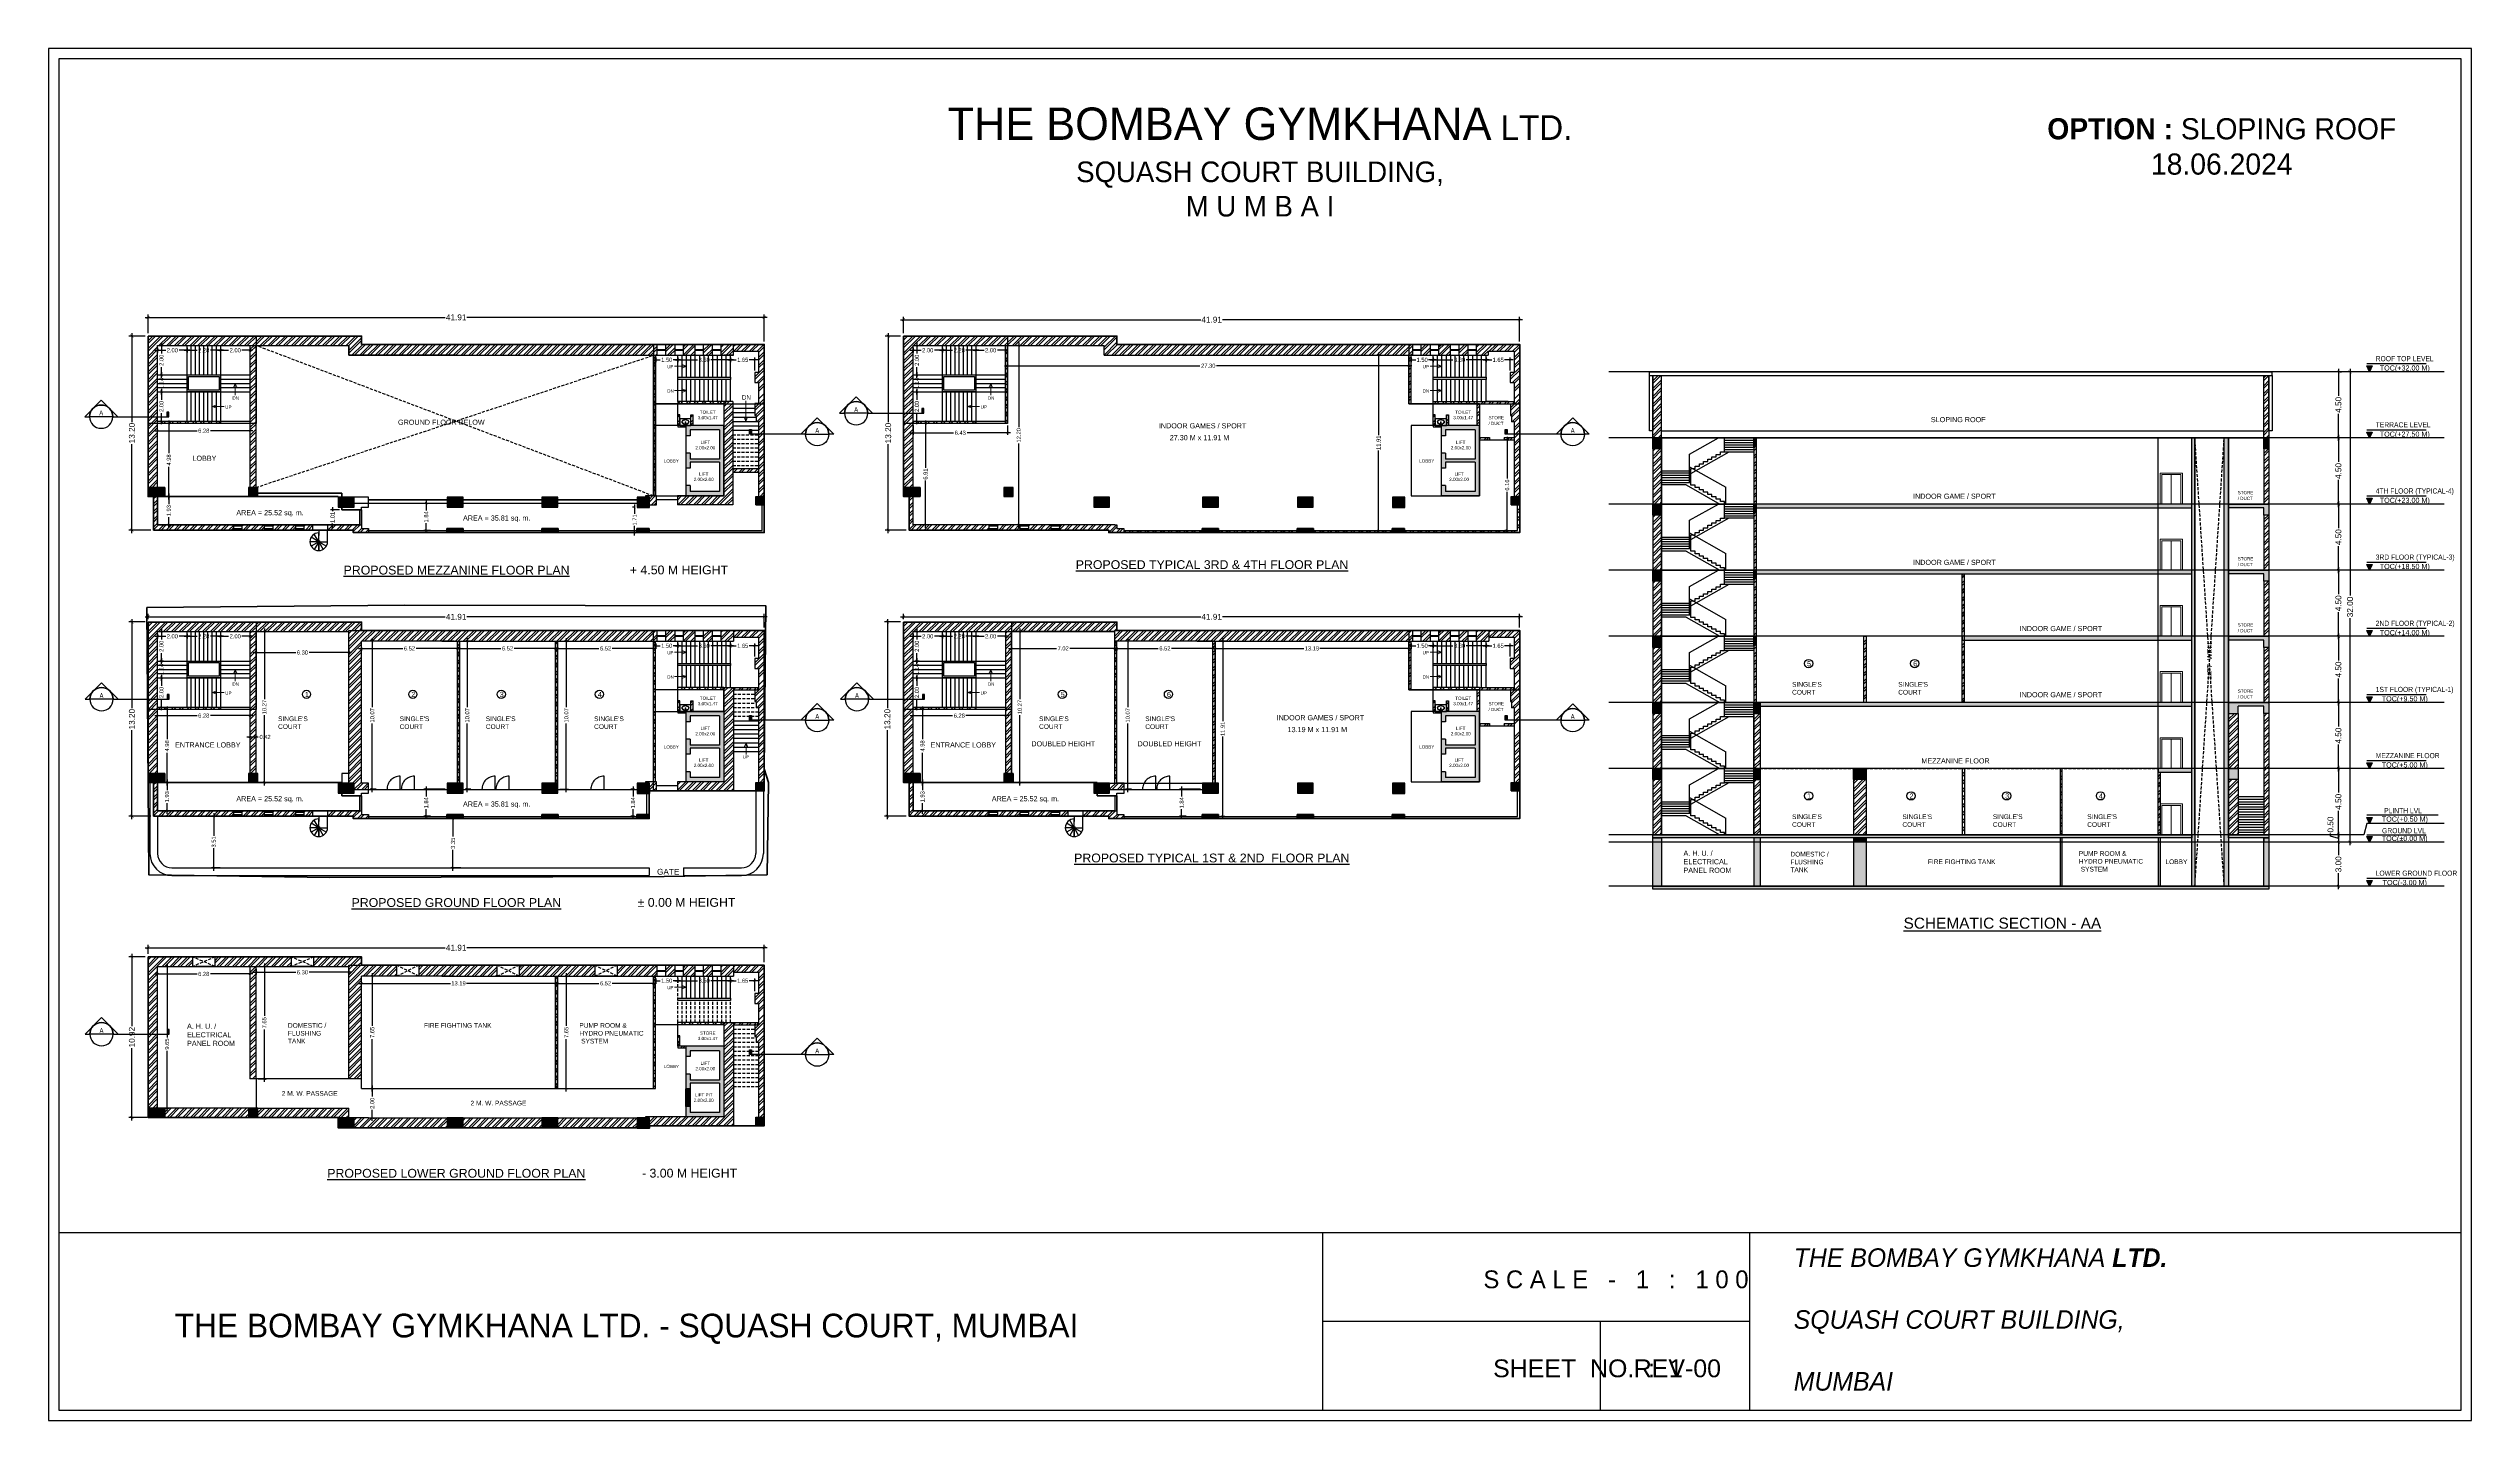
# Model space of a CAD drawing. Header units: millimetres. Extents: x -634016 to -633680, y -35980 to -35884.
# Drawn here: x -634016.4 to -633851.6, y -35977.5 to -35884.1 of the extents above; entities that cross this region are included whole.
import ezdxf
from ezdxf.enums import TextEntityAlignment as Align

# ---------------------------------------------------------------- set-up
doc = ezdxf.new("R2010")
doc.units = ezdxf.units.MM
doc.header["$LTSCALE"] = 200
doc.header["$MEASUREMENT"] = 0
doc.header["$PDMODE"] = 3
for name, pattern in [('DASHED2', [0.375, 0.25, -0.125]), ('HIDDEN', [0.375, 0.25, -0.125]), ('SECTION 1$0$LEVELS$0$CENTER', [50.8, 31.75, -6.35, 6.35, -6.35])]:
    doc.linetypes.add(name, pattern=pattern)
doc.layers.get('0').update_dxf_attribs({"linetype": 'CONTINUOUS'})
doc.layers.get('DEFPOINTS').update_dxf_attribs({"color": 11, "linetype": 'CONTINUOUS'})
for name, color, linetype in [('00 PRO', 3, 'CONTINUOUS'), ('A-730-Furniture', 8, 'CONTINUOUS'), ('a-grid', 251, 'SECTION 1$0$LEVELS$0$CENTER'), ('a-level mark', 7, 'CONTINUOUS'), ('a-rcc', 7, 'CONTINUOUS'), ('a-text', 7, 'CONTINUOUS'), ('COL', 253, 'CONTINUOUS'), ('FUR', 7, 'CONTINUOUS'), ('hatch', 253, 'CONTINUOUS'), ('Section Line', 6, 'CONTINUOUS'), ('STAIR', 252, 'CONTINUOUS'), ('STRUCTURE-03', 6, 'CONTINUOUS'), ('THIN', 11, 'DASHED2'), ('TXT2', 7, 'CONTINUOUS'), ('Wall', 7, 'CONTINUOUS'), ('WIN', 160, 'CONTINUOUS')]:
    doc.layers.add(name, color=color, linetype=linetype)
for name, color, linetype, lineweight in [('DIM', 11, 'CONTINUOUS', 25), ('Fixture', 8, 'CONTINUOUS', 15), ('LEGEND', 3, 'CONTINUOUS', 25), ('Text', 7, 'CONTINUOUS', 100)]:
    doc.layers.add(name, color=color, linetype=linetype, lineweight=lineweight)
doc.styles.add('Arial', font='arial.ttf')
doc.styles.add('LODHA STANDERD', font='sanss___.ttf')
doc.styles.add('style1', font='arial.ttf', dxfattribs={"height": 6})
doc.styles.add('style5', font='sanss___.ttf')
doc.styles.add('Tahoma', font='tahoma.ttf')
doc.dimstyles.new('Copy of STANDARD', dxfattribs={"dimtxt": 0.4, "dimasz": 0.2, "dimexe": 0.2, "dimexo": 0.2, "dimgap": 0.09, "dimtad": 0, "dimzin": 0, "dimdsep": 46, "dimtxsty": 'Arial', "dimblk": 'ARCHTICK', "dimcen": 0.09, "dimdle": 0.2, "dimclrd": 253, "dimclre": 253, "dimclrt": 7, "dimadec": 0, "dimazin": 0, "dimtfac": 1, "dimtofl": 0, "dimtmove": 0, "dimatfit": 3, "dimldrblk": 'ARCHTICK', "dimfxl": 0.18, "dimtolj": 1, "dimtzin": 0, "dimarcsym": 0})
pattern_1 = [(45, (743.5518, -25.96078), (-0.26516504294, 0.26516504294), []), (45, (743.7286, -25.96078), (-0.26516504294, 0.26516504294), [])]
pattern_2 = [(45, (1802.45413, -286.7339), (-0.26516504294, 0.26516504294), []), (45, (1802.6309, -286.7339), (-0.26516504294, 0.26516504294), [])]
pattern_3 = [(45, (1802.45413, -252.8565), (-0.26516504294, 0.26516504294), []), (45, (1802.6309, -252.8565), (-0.26516504294, 0.26516504294), [])]
pattern_4 = [(45, (1802.45413, -243.8565), (-0.26516504294, 0.26516504294), []), (45, (1802.6309, -243.8565), (-0.26516504294, 0.26516504294), [])]
pattern_5 = [(45, (1802.45413, -239.3565), (-0.26516504294, 0.26516504294), []), (45, (1802.6309, -239.3565), (-0.26516504294, 0.26516504294), [])]
pattern_6 = [(45, (1802.45413, -234.8565), (-0.26516504294, 0.26516504294), []), (45, (1802.6309, -234.8565), (-0.26516504294, 0.26516504294), [])]
pattern_7 = [(45, (1802.45413, -230.3565), (-0.26516504294, 0.26516504294), []), (45, (1802.6309, -230.3565), (-0.26516504294, 0.26516504294), [])]
pattern_8 = [(45, (1318.3682, 15.4453), (-0.26516504294, 0.26516504294), []), (45, (1318.545, 15.4453), (-0.26516504294, 0.26516504294), [])]
pattern_9 = [(45, (194.87895, 15.4453), (-0.26516504294, 0.26516504294), []), (45, (195.05572, 15.4453), (-0.26516504294, 0.26516504294), [])]
pattern_10 = [(45, (1700.09977, -166.604), (-0.26516504294, 0.26516504294), []), (45, (1700.27655, -166.604), (-0.26516504294, 0.26516504294), [])]
pattern_11 = [(45, (1700.09977, -163.62646), (-0.26516504294, 0.26516504294), []), (45, (1700.27655, -163.62646), (-0.26516504294, 0.26516504294), [])]
pattern_12 = [(45, (1751.48822, -189.03676), (-0.26516504294, 0.26516504294), []), (45, (1751.665, -189.03676), (-0.26516504294, 0.26516504294), [])]
pattern_13 = [(45, (1436.21362, -4.51396), (-0.26516504294, 0.26516504294), []), (45, (1436.3904, -4.51396), (-0.26516504294, 0.26516504294), [])]
pattern_14 = [(45, (1369.75666, -4.51396), (-0.26516504294, 0.26516504294), []), (45, (1369.93344, -4.51396), (-0.26516504294, 0.26516504294), [])]
pattern_15 = [(45, (701.20687, 15.4453), (-0.26516504294, 0.26516504294), []), (45, (701.38364, 15.4453), (-0.26516504294, 0.26516504294), [])]
pattern_16 = [(45, (1369.75666, 15.4453), (-0.26516504294, 0.26516504294), []), (45, (1369.93344, 15.4453), (-0.26516504294, 0.26516504294), [])]
pattern_17 = [(45, (1318.3682, -7.33268), (-0.26516504294, 0.26516504294), []), (45, (1318.545, -7.33268), (-0.26516504294, 0.26516504294), [])]

# ---------------------------------------------------------------- blocks, each defined once
blk = doc.blocks.new('str ele 2m')
at = {"color": 2}
for p, q in [((1.9, -1.11), (3.87, 0)), ((1.9, -3.05), (1.9, -1.11)), ((1.9, -1.96), (4.38, -3.36)), ((4.38, -4.5), (4.38, -3.36))]:
    blk.add_line(p, q, dxfattribs=at)
at = {"layer": 'STAIR'}
for p, q in [((4.28, -0.8), (4.28, 0)), ((2, -2.42), (4.6, -0.95)), ((4.28, -0.16), (6.28, -0.16)), ((4.28, -0.32), (6.28, -0.32)), ((4.28, -0.48), (6.28, -0.48)), ((4.28, -0.64), (6.28, -0.64)), ((4.28, -0.95), (6.28, -0.95)), ((2, -2.41), (0, -2.41)), ((2, -2.57), (0, -2.57)), ((2, -2.73), (0, -2.73)), ((2, -2.89), (0, -2.89)), ((1.68, -3.2), (0, -3.2)), ((1.68, -3.2), (3.97, -4.5)), ((2, -3.05), (2, -2.25))]:
    blk.add_line(p, q, dxfattribs=at)
blk.add_lwpolyline([(6.28, -4.5), (0, -4.5), (0, 0), (6.28, 0)], close=True, dxfattribs=at)
for points in [[(0, -2.25), (2, -2.25), (2, -2.09), (2.29, -2.09), (2.29, -1.93), (2.57, -1.93), (2.57, -1.77), (2.86, -1.77), (2.86, -1.61), (3.14, -1.61), (3.14, -1.45), (3.43, -1.45), (3.43, -1.29), (3.71, -1.29), (3.71, -1.13), (4, -1.13), (4, -0.96), (4.28, -0.96), (4.28, -0.8), (6.28, -0.8)], [(4.28, -4.5), (4.28, -4.34), (4, -4.34), (4, -4.18), (3.71, -4.18), (3.71, -4.02), (3.43, -4.02), (3.43, -3.86), (3.14, -3.86), (3.14, -3.7), (2.86, -3.7), (2.86, -3.54), (2.57, -3.54), (2.57, -3.38), (2.29, -3.38), (2.29, -3.21), (2, -3.21), (2, -3.05), (0, -3.05)]]:
    blk.add_lwpolyline(points, dxfattribs=at)
blk = doc.blocks.new('*U3')
blk.add_hatch(color=256).paths.add_polyline_path([(-1.812, 0.125), (-1.757, 0.125), (-1.757, 0), (-1.812, 0)])
at = {"color": 1, "true_color": 0xff0000}
blk.add_line((-0.313, 0), (-1.812, 0), dxfattribs=at)
blk.add_line((-0.313, 0), (0.312, 0))
blk.add_lwpolyline([(-1.812, 0.125), (-1.757, 0.125), (-1.757, 0), (-1.812, 0)], close=True, dxfattribs=at)
blk.add_lwpolyline([(-0.313, 0), (-0.442, 0), (0, 0.442), (0.442, 0), (0.312, 0, 1)], format="xyb", close=True, dxfattribs=at)
blk.add_circle((0, 0), 0.312, dxfattribs=at)
at = {"style": 'Tahoma', "flags": 8}
blk.add_attdef('VIEWNUMBER', text='', height=0.125, dxfattribs=at).set_placement((0, 0), align=Align.BOTTOM_CENTER)
blk.add_attdef('SHEETNUMBER', text='', height=0.125, dxfattribs=at).set_placement((0, -0.063), align=Align.TOP_CENTER)
blk = doc.blocks.new('_ArchTick')
at = {"color": 0, "linetype": 'ByBlock', "const_width": 0.15}
blk.add_lwpolyline([(-0.5, -0.5), (0.5, 0.5)], dxfattribs=at)
blk = doc.blocks.new('*D185')
at = {"layer": 'DEFPOINTS', "color": 0, "transparency": 16777216}
for p in [(-633860.62, -35933.13), (-633860.62, -35933.13), (-633860.62, -35937.63)]:
    blk.add_point(p, dxfattribs=at)
at = {"layer": 'DIM', "color": 253, "lineweight": -2, "transparency": 16777216}
for p, q in [((-633860.82, -35933.13), (-633860.82, -35933.13)), ((-633860.62, -35932.93), (-633860.62, -35934.76)), ((-633860.62, -35937.83), (-633860.62, -35935.99)), ((-633860.82, -35937.63), (-633860.82, -35937.63))]:
    blk.add_line(p, q, dxfattribs=at)
at = {"layer": 'DIM', "color": 253, "lineweight": -2, "transparency": 16777216, "xscale": 0.2, "yscale": 0.2, "zscale": 0.2}
for p, rotation in [((-633860.62, -35933.13), 90), ((-633860.62, -35937.63), 270)]:
    blk.add_blockref('_ArchTick', p, dxfattribs=dict(at, rotation=rotation))
at = {"layer": 'DIM', "color": 7, "transparency": 16777216, "insert": (-633860.62, -35935.38), "char_height": 0.4, "attachment_point": 5, "rotation": 90, "style": 'Arial'}
blk.add_mtext('\\A1;4.50', dxfattribs=at)
blk = doc.blocks.new('*D186')
at = {"layer": 'DEFPOINTS', "color": 0, "transparency": 16777216}
for p in [(-633860.62, -35928.63), (-633860.62, -35928.63), (-633860.62, -35933.13)]:
    blk.add_point(p, dxfattribs=at)
at = {"layer": 'DIM', "color": 253, "lineweight": -2, "transparency": 16777216}
for p, q in [((-633860.82, -35928.63), (-633860.82, -35928.63)), ((-633860.62, -35928.43), (-633860.62, -35930.26)), ((-633860.62, -35933.33), (-633860.62, -35931.49)), ((-633860.82, -35933.13), (-633860.82, -35933.13))]:
    blk.add_line(p, q, dxfattribs=at)
at = {"layer": 'DIM', "color": 253, "lineweight": -2, "transparency": 16777216, "xscale": 0.2, "yscale": 0.2, "zscale": 0.2}
for p, rotation in [((-633860.62, -35928.63), 90), ((-633860.62, -35933.13), 270)]:
    blk.add_blockref('_ArchTick', p, dxfattribs=dict(at, rotation=rotation))
at = {"layer": 'DIM', "color": 7, "transparency": 16777216, "insert": (-633860.62, -35930.88), "char_height": 0.4, "attachment_point": 5, "rotation": 90, "style": 'Arial'}
blk.add_mtext('\\A1;4.50', dxfattribs=at)
blk = doc.blocks.new('*D187')
at = {"layer": 'DEFPOINTS', "color": 0, "transparency": 16777216}
for p in [(-633860.62, -35924.13), (-633860.62, -35924.13), (-633860.62, -35928.63)]:
    blk.add_point(p, dxfattribs=at)
at = {"layer": 'DIM', "color": 253, "lineweight": -2, "transparency": 16777216}
for p, q in [((-633860.82, -35924.13), (-633860.82, -35924.13)), ((-633860.62, -35923.93), (-633860.62, -35925.76)), ((-633860.62, -35928.83), (-633860.62, -35926.99)), ((-633860.82, -35928.63), (-633860.82, -35928.63))]:
    blk.add_line(p, q, dxfattribs=at)
at = {"layer": 'DIM', "color": 253, "lineweight": -2, "transparency": 16777216, "xscale": 0.2, "yscale": 0.2, "zscale": 0.2}
for p, rotation in [((-633860.62, -35924.13), 90), ((-633860.62, -35928.63), 270)]:
    blk.add_blockref('_ArchTick', p, dxfattribs=dict(at, rotation=rotation))
at = {"layer": 'DIM', "color": 7, "transparency": 16777216, "insert": (-633860.62, -35926.38), "char_height": 0.4, "attachment_point": 5, "rotation": 90, "style": 'Arial'}
blk.add_mtext('\\A1;4.50', dxfattribs=at)
blk = doc.blocks.new('*D188')
at = {"layer": 'DEFPOINTS', "color": 0, "transparency": 16777216}
for p in [(-633860.62, -35919.63), (-633860.62, -35919.63), (-633860.62, -35924.13)]:
    blk.add_point(p, dxfattribs=at)
at = {"layer": 'DIM', "color": 253, "lineweight": -2, "transparency": 16777216}
for p, q in [((-633860.62, -35919.43), (-633860.62, -35921.26)), ((-633860.82, -35919.63), (-633860.82, -35919.63)), ((-633860.62, -35924.33), (-633860.62, -35922.49)), ((-633860.82, -35924.13), (-633860.82, -35924.13))]:
    blk.add_line(p, q, dxfattribs=at)
at = {"layer": 'DIM', "color": 253, "lineweight": -2, "transparency": 16777216, "xscale": 0.2, "yscale": 0.2, "zscale": 0.2}
for p, rotation in [((-633860.62, -35919.63), 90), ((-633860.62, -35924.13), 270)]:
    blk.add_blockref('_ArchTick', p, dxfattribs=dict(at, rotation=rotation))
at = {"layer": 'DIM', "color": 7, "transparency": 16777216, "insert": (-633860.62, -35921.88), "char_height": 0.4, "attachment_point": 5, "rotation": 90, "style": 'Arial'}
blk.add_mtext('\\A1;4.50', dxfattribs=at)
blk = doc.blocks.new('*D180')
at = {"layer": 'DEFPOINTS', "color": 0, "transparency": 16777216}
for p in [(-633860.62, -35915.13), (-633860.62, -35915.13), (-633860.62, -35919.63)]:
    blk.add_point(p, dxfattribs=at)
at = {"layer": 'DIM', "color": 253, "lineweight": -2, "transparency": 16777216}
for p, q in [((-633860.82, -35915.13), (-633860.82, -35915.13)), ((-633860.62, -35914.93), (-633860.62, -35916.76)), ((-633860.62, -35919.83), (-633860.62, -35917.99)), ((-633860.82, -35919.63), (-633860.82, -35919.63))]:
    blk.add_line(p, q, dxfattribs=at)
at = {"layer": 'DIM', "color": 253, "lineweight": -2, "transparency": 16777216, "xscale": 0.2, "yscale": 0.2, "zscale": 0.2}
for p, rotation in [((-633860.62, -35915.13), 90), ((-633860.62, -35919.63), 270)]:
    blk.add_blockref('_ArchTick', p, dxfattribs=dict(at, rotation=rotation))
at = {"layer": 'DIM', "color": 7, "transparency": 16777216, "insert": (-633860.62, -35917.38), "char_height": 0.4, "attachment_point": 5, "rotation": 90, "style": 'Arial'}
blk.add_mtext('\\A1;4.50', dxfattribs=at)
blk = doc.blocks.new('*D181')
at = {"layer": 'DEFPOINTS', "color": 0, "transparency": 16777216}
for p in [(-633860.62, -35910.63), (-633860.62, -35910.63), (-633860.62, -35915.13)]:
    blk.add_point(p, dxfattribs=at)
at = {"layer": 'DIM', "color": 253, "lineweight": -2, "transparency": 16777216}
for p, q in [((-633860.82, -35910.63), (-633860.82, -35910.63)), ((-633860.62, -35910.43), (-633860.62, -35912.26)), ((-633860.62, -35915.33), (-633860.62, -35913.49)), ((-633860.82, -35915.13), (-633860.82, -35915.13))]:
    blk.add_line(p, q, dxfattribs=at)
at = {"layer": 'DIM', "color": 253, "lineweight": -2, "transparency": 16777216, "xscale": 0.2, "yscale": 0.2, "zscale": 0.2}
for p, rotation in [((-633860.62, -35910.63), 90), ((-633860.62, -35915.13), 270)]:
    blk.add_blockref('_ArchTick', p, dxfattribs=dict(at, rotation=rotation))
at = {"layer": 'DIM', "color": 7, "transparency": 16777216, "insert": (-633860.62, -35912.88), "char_height": 0.4, "attachment_point": 5, "rotation": 90, "style": 'Arial'}
blk.add_mtext('\\A1;4.50', dxfattribs=at)
blk = doc.blocks.new('*D182')
at = {"layer": 'DEFPOINTS', "color": 0, "transparency": 16777216}
for p in [(-633859.83, -35906.13), (-633859.83, -35906.13), (-633859.83, -35938.13)]:
    blk.add_point(p, dxfattribs=at)
at = {"layer": 'DIM', "color": 253, "lineweight": -2, "transparency": 16777216}
for p, q in [((-633860.03, -35906.13), (-633860.03, -35906.13)), ((-633859.83, -35905.93), (-633859.83, -35921.36)), ((-633859.83, -35938.33), (-633859.83, -35922.89)), ((-633860.03, -35938.13), (-633860.03, -35938.13))]:
    blk.add_line(p, q, dxfattribs=at)
at = {"layer": 'DIM', "color": 253, "lineweight": -2, "transparency": 16777216, "xscale": 0.2, "yscale": 0.2, "zscale": 0.2}
for p, rotation in [((-633859.83, -35906.13), 90), ((-633859.83, -35938.13), 270)]:
    blk.add_blockref('_ArchTick', p, dxfattribs=dict(at, rotation=rotation))
at = {"layer": 'DIM', "color": 7, "transparency": 16777216, "insert": (-633859.83, -35922.13), "char_height": 0.4, "attachment_point": 5, "rotation": 90, "style": 'Arial'}
blk.add_mtext('\\A1;32.00', dxfattribs=at)
blk = doc.blocks.new('*D183')
at = {"layer": 'DEFPOINTS', "color": 0, "transparency": 16777216}
for p in [(-633860.62, -35937.63), (-633860.62, -35938.13), (-633860.62, -35938.13)]:
    blk.add_point(p, dxfattribs=at)
at = {"layer": 'DIM', "color": 253, "lineweight": -2, "transparency": 16777216}
for p, q in [((-633861.16, -35937.71), (-633861.16, -35937.53)), ((-633860.62, -35937.43), (-633860.62, -35938.33)), ((-633860.62, -35937.88), (-633861.16, -35937.71)), ((-633860.82, -35937.63), (-633860.82, -35937.63)), ((-633860.82, -35938.13), (-633860.82, -35938.13))]:
    blk.add_line(p, q, dxfattribs=at)
at = {"layer": 'DIM', "color": 253, "lineweight": -2, "transparency": 16777216, "xscale": 0.2, "yscale": 0.2, "zscale": 0.2}
for p, rotation in [((-633860.62, -35937.63), 90), ((-633860.62, -35938.13), 270)]:
    blk.add_blockref('_ArchTick', p, dxfattribs=dict(at, rotation=rotation))
at = {"layer": 'DIM', "color": 7, "transparency": 16777216, "insert": (-633861.16, -35936.93), "char_height": 0.4, "attachment_point": 5, "rotation": 90, "style": 'Arial'}
blk.add_mtext('\\A1;0.50', dxfattribs=at)
blk = doc.blocks.new('*D184')
at = {"layer": 'DEFPOINTS', "color": 0, "transparency": 16777216}
for p in [(-633860.71, -35906.13), (-633860.62, -35906.13), (-633860.62, -35910.63)]:
    blk.add_point(p, dxfattribs=at)
at = {"layer": 'DIM', "color": 253, "lineweight": -2, "transparency": 16777216}
for p, q in [((-633860.62, -35905.93), (-633860.62, -35907.76)), ((-633860.51, -35906.13), (-633860.42, -35906.13)), ((-633860.62, -35910.83), (-633860.62, -35908.99)), ((-633860.82, -35910.63), (-633860.82, -35910.63))]:
    blk.add_line(p, q, dxfattribs=at)
at = {"layer": 'DIM', "color": 253, "lineweight": -2, "transparency": 16777216, "xscale": 0.2, "yscale": 0.2, "zscale": 0.2}
for p, rotation in [((-633860.62, -35906.13), 90), ((-633860.62, -35910.63), 270)]:
    blk.add_blockref('_ArchTick', p, dxfattribs=dict(at, rotation=rotation))
at = {"layer": 'DIM', "color": 7, "transparency": 16777216, "insert": (-633860.62, -35908.38), "char_height": 0.4, "attachment_point": 5, "rotation": 90, "style": 'Arial'}
blk.add_mtext('\\A1;4.50', dxfattribs=at)
blk = doc.blocks.new('*D189')
at = {"layer": 'DEFPOINTS', "color": 0, "transparency": 16777216}
for p in [(-634009.62, -35922.8), (-634009.62, -35923.15), (-633967.71, -35923.73)]:
    blk.add_point(p, dxfattribs=at)
at = {"layer": 'DIM', "color": 253, "lineweight": -2, "transparency": 16777216}
for p, q in [((-634009.62, -35922.95), (-634009.62, -35922.6)), ((-633967.71, -35923.53), (-633967.71, -35922.6)), ((-634009.82, -35922.8), (-633989.4, -35922.8)), ((-633967.51, -35922.8), (-633987.93, -35922.8))]:
    blk.add_line(p, q, dxfattribs=at)
at = {"layer": 'DIM', "color": 253, "lineweight": -2, "transparency": 16777216, "xscale": 0.2, "yscale": 0.2, "zscale": 0.2, "rotation": 180}
blk.add_blockref('_ArchTick', (-634009.62, -35922.8), dxfattribs=at)
at = {"layer": 'DIM', "color": 253, "lineweight": -2, "transparency": 16777216, "xscale": 0.2, "yscale": 0.2, "zscale": 0.2}
blk.add_blockref('_ArchTick', (-633967.71, -35922.8), dxfattribs=at)
at = {"layer": 'DIM', "color": 7, "transparency": 16777216, "insert": (-633988.66, -35922.8), "char_height": 0.4, "attachment_point": 5, "style": 'Arial'}
blk.add_mtext('\\A1;41.91', dxfattribs=at)
blk = doc.blocks.new('*D190')
at = {"layer": 'DEFPOINTS', "color": 0, "transparency": 16777216}
for p in [(-634009.62, -35923.15), (-634010.72, -35936.36), (-634009.24, -35936.36)]:
    blk.add_point(p, dxfattribs=at)
at = {"layer": 'DIM', "color": 253, "lineweight": -2, "transparency": 16777216}
for p, q in [((-634009.82, -35923.15), (-634010.92, -35923.15)), ((-634010.72, -35922.95), (-634010.72, -35929.01)), ((-634010.72, -35936.56), (-634010.72, -35930.5)), ((-634009.44, -35936.36), (-634010.92, -35936.36))]:
    blk.add_line(p, q, dxfattribs=at)
at = {"layer": 'DIM', "color": 253, "lineweight": -2, "transparency": 16777216, "xscale": 0.2, "yscale": 0.2, "zscale": 0.2}
for p, rotation in [((-634010.72, -35923.15), 90), ((-634010.72, -35936.36), 270)]:
    blk.add_blockref('_ArchTick', p, dxfattribs=dict(at, rotation=rotation))
at = {"layer": 'DIM', "color": 7, "transparency": 16777216, "insert": (-634010.72, -35929.76), "char_height": 0.4, "attachment_point": 5, "rotation": 90, "style": 'Arial'}
blk.add_mtext('\\A1;13.20', dxfattribs=at)
blk = doc.blocks.new('*D255')
at = {"layer": 'DEFPOINTS', "color": 0, "transparency": 16777216}
for p in [(-633989.27, -35934.53), (-633990.7, -35936.37), (-633990.25, -35936.37)]:
    blk.add_point(p, dxfattribs=at)
at = {"layer": 'DIM', "color": 253, "lineweight": -2, "transparency": 16777216}
for p, q in [((-633989.42, -35934.53), (-633990.85, -35934.53)), ((-633990.7, -35934.33), (-633990.7, -35935.01)), ((-633990.7, -35936.57), (-633990.7, -35935.89)), ((-633990.4, -35936.37), (-633990.85, -35936.37))]:
    blk.add_line(p, q, dxfattribs=at)
at = {"layer": 'DIM', "color": 253, "lineweight": -2, "transparency": 16777216, "xscale": 0.15, "yscale": 0.15, "zscale": 0.15}
for p, rotation in [((-633990.7, -35934.53), 90), ((-633990.7, -35936.37), 270)]:
    blk.add_blockref('_ArchTick', p, dxfattribs=dict(at, rotation=rotation))
at = {"layer": 'DIM', "color": 7, "transparency": 16777216, "insert": (-633990.7, -35935.45), "char_height": 0.28, "attachment_point": 5, "rotation": 90, "style": 'Arial'}
blk.add_mtext('\\A1;1.84', dxfattribs=at)
blk = doc.blocks.new('*D256')
at = {"layer": 'DEFPOINTS', "color": 0, "transparency": 16777216}
for p in [(-633988.19, -35936.52), (-633988.88, -35939.87), (-633988.2, -35939.87)]:
    blk.add_point(p, dxfattribs=at)
at = {"layer": 'DIM', "color": 253, "lineweight": -2, "transparency": 16777216}
for p, q in [((-633988.34, -35936.52), (-633989.03, -35936.52)), ((-633988.88, -35936.32), (-633988.88, -35937.74)), ((-633988.88, -35940.07), (-633988.88, -35938.65)), ((-633988.35, -35939.87), (-633989.03, -35939.87))]:
    blk.add_line(p, q, dxfattribs=at)
at = {"layer": 'DIM', "color": 253, "lineweight": -2, "transparency": 16777216, "xscale": 0.15, "yscale": 0.15, "zscale": 0.15}
for p, rotation in [((-633988.88, -35936.52), 90), ((-633988.88, -35939.87), 270)]:
    blk.add_blockref('_ArchTick', p, dxfattribs=dict(at, rotation=rotation))
at = {"layer": 'DIM', "color": 7, "transparency": 16777216, "insert": (-633988.88, -35938.2), "char_height": 0.28, "attachment_point": 5, "rotation": 90, "style": 'Arial'}
blk.add_mtext('\\A1;3.35', dxfattribs=at)
blk = doc.blocks.new('*D257')
at = {"layer": 'DEFPOINTS', "color": 0, "transparency": 16777216}
for p in [(-634004.57, -35936.36), (-634005.15, -35939.87), (-634004.57, -35939.87)]:
    blk.add_point(p, dxfattribs=at)
at = {"layer": 'DIM', "color": 253, "lineweight": -2, "transparency": 16777216}
for p, q in [((-634004.72, -35936.36), (-634005.3, -35936.36)), ((-634005.15, -35936.16), (-634005.15, -35937.69)), ((-634005.15, -35940.07), (-634005.15, -35938.54)), ((-634004.72, -35939.87), (-634005.3, -35939.87))]:
    blk.add_line(p, q, dxfattribs=at)
at = {"layer": 'DIM', "color": 253, "lineweight": -2, "transparency": 16777216, "xscale": 0.15, "yscale": 0.15, "zscale": 0.15}
for p, rotation in [((-634005.15, -35936.36), 90), ((-634005.15, -35939.87), 270)]:
    blk.add_blockref('_ArchTick', p, dxfattribs=dict(at, rotation=rotation))
at = {"layer": 'DIM', "color": 7, "transparency": 16777216, "insert": (-634005.15, -35938.11), "char_height": 0.28, "attachment_point": 5, "rotation": 90, "style": 'Arial'}
blk.add_mtext('\\A1;3.51', dxfattribs=at)
blk = doc.blocks.new('*D258')
at = {"layer": 'DEFPOINTS', "color": 0, "transparency": 16777216}
for p in [(-633987.91, -35924.46), (-633987.51, -35924.46), (-633987.51, -35934.53)]:
    blk.add_point(p, dxfattribs=at)
at = {"layer": 'DIM', "color": 253, "lineweight": -2, "transparency": 16777216}
for p, q in [((-633987.91, -35924.26), (-633987.91, -35928.95)), ((-633987.66, -35924.46), (-633988.06, -35924.46)), ((-633987.91, -35934.73), (-633987.91, -35930.05)), ((-633987.66, -35934.53), (-633988.06, -35934.53))]:
    blk.add_line(p, q, dxfattribs=at)
at = {"layer": 'DIM', "color": 253, "lineweight": -2, "transparency": 16777216, "xscale": 0.15, "yscale": 0.15, "zscale": 0.15}
for p, rotation in [((-633987.91, -35924.46), 90), ((-633987.91, -35934.53), 270)]:
    blk.add_blockref('_ArchTick', p, dxfattribs=dict(at, rotation=rotation))
at = {"layer": 'DIM', "color": 7, "transparency": 16777216, "insert": (-633987.91, -35929.5), "char_height": 0.28, "attachment_point": 5, "rotation": 90, "style": 'Arial'}
blk.add_mtext('\\A1;10.07', dxfattribs=at)
blk = doc.blocks.new('*D259')
at = {"layer": 'DEFPOINTS', "color": 0, "transparency": 16777216}
for p in [(-633994.37, -35924.46), (-633993.96, -35924.46), (-633993.96, -35934.53)]:
    blk.add_point(p, dxfattribs=at)
at = {"layer": 'DIM', "color": 253, "lineweight": -2, "transparency": 16777216}
for p, q in [((-633994.37, -35924.26), (-633994.37, -35928.95)), ((-633994.11, -35924.46), (-633994.52, -35924.46)), ((-633994.37, -35934.73), (-633994.37, -35930.05)), ((-633994.11, -35934.53), (-633994.52, -35934.53))]:
    blk.add_line(p, q, dxfattribs=at)
at = {"layer": 'DIM', "color": 253, "lineweight": -2, "transparency": 16777216, "xscale": 0.15, "yscale": 0.15, "zscale": 0.15}
for p, rotation in [((-633994.37, -35924.46), 90), ((-633994.37, -35934.53), 270)]:
    blk.add_blockref('_ArchTick', p, dxfattribs=dict(at, rotation=rotation))
at = {"layer": 'DIM', "color": 7, "transparency": 16777216, "insert": (-633994.37, -35929.5), "char_height": 0.28, "attachment_point": 5, "rotation": 90, "style": 'Arial'}
blk.add_mtext('\\A1;10.07', dxfattribs=at)
blk = doc.blocks.new('*D260')
at = {"layer": 'DEFPOINTS', "color": 0, "transparency": 16777216}
for p in [(-634002.27, -35924.83), (-633995.97, -35924.83), (-633995.97, -35925.23)]:
    blk.add_point(p, dxfattribs=at)
at = {"layer": 'DIM', "color": 253, "lineweight": -2, "transparency": 16777216}
for p, q in [((-634002.47, -35925.23), (-633999.57, -35925.23)), ((-634002.27, -35924.98), (-634002.27, -35925.38)), ((-633995.77, -35925.23), (-633998.66, -35925.23)), ((-633995.97, -35924.98), (-633995.97, -35925.38))]:
    blk.add_line(p, q, dxfattribs=at)
at = {"layer": 'DIM', "color": 253, "lineweight": -2, "transparency": 16777216, "xscale": 0.15, "yscale": 0.15, "zscale": 0.15, "rotation": 180}
blk.add_blockref('_ArchTick', (-634002.27, -35925.23), dxfattribs=at)
at = {"layer": 'DIM', "color": 253, "lineweight": -2, "transparency": 16777216, "xscale": 0.15, "yscale": 0.15, "zscale": 0.15}
blk.add_blockref('_ArchTick', (-633995.97, -35925.23), dxfattribs=at)
at = {"layer": 'DIM', "color": 7, "transparency": 16777216, "insert": (-633999.12, -35925.23), "char_height": 0.28, "attachment_point": 5, "style": 'Arial'}
blk.add_mtext('\\A1;6.30', dxfattribs=at)
blk = doc.blocks.new('*D261')
at = {"layer": 'DEFPOINTS', "color": 0, "transparency": 16777216}
for p in [(-634001.82, -35923.8), (-634001.71, -35923.8), (-634002.16, -35934.07)]:
    blk.add_point(p, dxfattribs=at)
at = {"layer": 'DIM', "color": 253, "lineweight": -2, "transparency": 16777216}
for p, q in [((-634001.71, -35923.6), (-634001.71, -35928.39)), ((-634001.67, -35923.8), (-634001.56, -35923.8)), ((-634001.71, -35934.27), (-634001.71, -35929.49)), ((-634002.01, -35934.07), (-634001.56, -35934.07))]:
    blk.add_line(p, q, dxfattribs=at)
at = {"layer": 'DIM', "color": 253, "lineweight": -2, "transparency": 16777216, "xscale": 0.15, "yscale": 0.15, "zscale": 0.15}
for p, rotation in [((-634001.71, -35923.8), 90), ((-634001.71, -35934.07), 270)]:
    blk.add_blockref('_ArchTick', p, dxfattribs=dict(at, rotation=rotation))
at = {"layer": 'DIM', "color": 7, "transparency": 16777216, "insert": (-634001.71, -35928.94), "char_height": 0.28, "attachment_point": 5, "rotation": 90, "style": 'Arial'}
blk.add_mtext('\\A1;10.27', dxfattribs=at)
blk = doc.blocks.new('*D235')
at = {"layer": 'DEFPOINTS', "color": 0, "transparency": 16777216}
for p in [(-634008.33, -35934.07), (-634008.49, -35936), (-634008.33, -35936)]:
    blk.add_point(p, dxfattribs=at)
at = {"layer": 'DIM', "color": 253, "lineweight": -2, "transparency": 16777216}
for p, q in [((-634008.48, -35934.07), (-634008.48, -35934.07)), ((-634008.33, -35933.87), (-634008.33, -35934.6)), ((-634008.33, -35936.2), (-634008.33, -35935.48)), ((-634008.34, -35936), (-634008.18, -35936))]:
    blk.add_line(p, q, dxfattribs=at)
at = {"layer": 'DIM', "color": 253, "lineweight": -2, "transparency": 16777216, "xscale": 0.15, "yscale": 0.15, "zscale": 0.15}
for p, rotation in [((-634008.33, -35934.07), 90), ((-634008.33, -35936), 270)]:
    blk.add_blockref('_ArchTick', p, dxfattribs=dict(at, rotation=rotation))
at = {"layer": 'DIM', "color": 7, "transparency": 16777216, "insert": (-634008.33, -35935.04), "char_height": 0.28, "attachment_point": 5, "rotation": 90, "style": 'Arial'}
blk.add_mtext('\\A1;1.93', dxfattribs=at)
blk = doc.blocks.new('*D236')
at = {"layer": 'DEFPOINTS', "color": 0, "transparency": 16777216}
for p in [(-633976.63, -35934.53), (-633976.38, -35934.53), (-633976.38, -35936.37)]:
    blk.add_point(p, dxfattribs=at)
at = {"layer": 'DIM', "color": 253, "lineweight": -2, "transparency": 16777216}
for p, q in [((-633976.53, -35934.53), (-633976.78, -35934.53)), ((-633976.63, -35934.33), (-633976.63, -35935.01)), ((-633976.63, -35936.57), (-633976.63, -35935.89)), ((-633976.53, -35936.37), (-633976.78, -35936.37))]:
    blk.add_line(p, q, dxfattribs=at)
at = {"layer": 'DIM', "color": 253, "lineweight": -2, "transparency": 16777216, "xscale": 0.15, "yscale": 0.15, "zscale": 0.15}
for p, rotation in [((-633976.63, -35934.53), 90), ((-633976.63, -35936.37), 270)]:
    blk.add_blockref('_ArchTick', p, dxfattribs=dict(at, rotation=rotation))
at = {"layer": 'DIM', "color": 7, "transparency": 16777216, "insert": (-633976.63, -35935.45), "char_height": 0.28, "attachment_point": 5, "rotation": 90, "style": 'Arial'}
blk.add_mtext('\\A1;1.84', dxfattribs=at)
blk = doc.blocks.new('*D237')
at = {"layer": 'DEFPOINTS', "color": 0, "transparency": 16777216}
for p in [(-633973.59, -35924.46), (-633969.99, -35924.46), (-633969.99, -35924.77)]:
    blk.add_point(p, dxfattribs=at)
at = {"layer": 'DIM', "color": 253, "lineweight": -2, "transparency": 16777216}
for p, q in [((-633973.79, -35924.77), (-633972.25, -35924.77)), ((-633973.59, -35924.61), (-633973.59, -35924.92)), ((-633969.79, -35924.77), (-633971.34, -35924.77)), ((-633969.99, -35924.61), (-633969.99, -35924.92))]:
    blk.add_line(p, q, dxfattribs=at)
at = {"layer": 'DIM', "color": 253, "lineweight": -2, "transparency": 16777216, "xscale": 0.15, "yscale": 0.15, "zscale": 0.15, "rotation": 180}
blk.add_blockref('_ArchTick', (-633973.59, -35924.77), dxfattribs=at)
at = {"layer": 'DIM', "color": 253, "lineweight": -2, "transparency": 16777216, "xscale": 0.15, "yscale": 0.15, "zscale": 0.15}
blk.add_blockref('_ArchTick', (-633969.99, -35924.77), dxfattribs=at)
at = {"layer": 'DIM', "color": 7, "transparency": 16777216, "insert": (-633971.79, -35924.77), "char_height": 0.28, "attachment_point": 5, "style": 'Arial'}
blk.add_mtext('\\A1;3.60', dxfattribs=at)
blk = doc.blocks.new('*D238')
at = {"layer": 'DEFPOINTS', "color": 0, "transparency": 16777216}
for p in [(-633975.09, -35924.46), (-633973.59, -35924.46), (-633973.59, -35924.77)]:
    blk.add_point(p, dxfattribs=at)
at = {"layer": 'DIM', "color": 253, "lineweight": -2, "transparency": 16777216}
for p, q in [((-633975.29, -35924.77), (-633974.78, -35924.77)), ((-633975.09, -35924.61), (-633975.09, -35924.92)), ((-633973.39, -35924.77), (-633973.9, -35924.77)), ((-633973.59, -35924.61), (-633973.59, -35924.92))]:
    blk.add_line(p, q, dxfattribs=at)
at = {"layer": 'DIM', "color": 253, "lineweight": -2, "transparency": 16777216, "xscale": 0.15, "yscale": 0.15, "zscale": 0.15, "rotation": 180}
blk.add_blockref('_ArchTick', (-633975.09, -35924.77), dxfattribs=at)
at = {"layer": 'DIM', "color": 253, "lineweight": -2, "transparency": 16777216, "xscale": 0.15, "yscale": 0.15, "zscale": 0.15}
blk.add_blockref('_ArchTick', (-633973.59, -35924.77), dxfattribs=at)
at = {"layer": 'DIM', "color": 7, "transparency": 16777216, "insert": (-633974.34, -35924.77), "char_height": 0.28, "attachment_point": 5, "style": 'Arial'}
blk.add_mtext('\\A1;1.50', dxfattribs=at)
blk = doc.blocks.new('*D239')
at = {"layer": 'DEFPOINTS', "color": 0, "transparency": 16777216}
for p in [(-633969.99, -35924.46), (-633969.99, -35924.77), (-633968.35, -35925.65)]:
    blk.add_point(p, dxfattribs=at)
at = {"layer": 'DIM', "color": 253, "lineweight": -2, "transparency": 16777216}
for p, q in [((-633970.19, -35924.77), (-633969.61, -35924.77)), ((-633969.99, -35924.61), (-633969.99, -35924.92)), ((-633968.15, -35924.77), (-633968.73, -35924.77)), ((-633968.35, -35925.5), (-633968.35, -35924.62))]:
    blk.add_line(p, q, dxfattribs=at)
at = {"layer": 'DIM', "color": 253, "lineweight": -2, "transparency": 16777216, "xscale": 0.15, "yscale": 0.15, "zscale": 0.15, "rotation": 180}
blk.add_blockref('_ArchTick', (-633969.99, -35924.77), dxfattribs=at)
at = {"layer": 'DIM', "color": 253, "lineweight": -2, "transparency": 16777216, "xscale": 0.15, "yscale": 0.15, "zscale": 0.15}
blk.add_blockref('_ArchTick', (-633968.35, -35924.77), dxfattribs=at)
at = {"layer": 'DIM', "color": 7, "transparency": 16777216, "insert": (-633969.17, -35924.77), "char_height": 0.28, "attachment_point": 5, "style": 'Arial'}
blk.add_mtext('\\A1;1.65', dxfattribs=at)
blk = doc.blocks.new('*D4')
at = {"layer": 'DEFPOINTS', "color": 0, "transparency": 16777216}
for p in [(-634918.32, -35969.07), (-634916.32, -35969.07), (-634916.32, -35969.39)]:
    blk.add_point(p, dxfattribs=at)
at = {"layer": 'DIM', "color": 253, "lineweight": -2, "transparency": 16777216}
for p, q in [((-634918.52, -35969.39), (-634917.77, -35969.39)), ((-634918.32, -35969.22), (-634918.32, -35969.54)), ((-634916.12, -35969.39), (-634916.86, -35969.39)), ((-634916.32, -35969.22), (-634916.32, -35969.54))]:
    blk.add_line(p, q, dxfattribs=at)
at = {"layer": 'DIM', "color": 253, "lineweight": -2, "transparency": 16777216, "xscale": 0.15, "yscale": 0.15, "zscale": 0.15, "rotation": 180}
blk.add_blockref('_ArchTick', (-634918.32, -35969.39), dxfattribs=at)
at = {"layer": 'DIM', "color": 253, "lineweight": -2, "transparency": 16777216, "xscale": 0.15, "yscale": 0.15, "zscale": 0.15}
blk.add_blockref('_ArchTick', (-634916.32, -35969.39), dxfattribs=at)
at = {"layer": 'DIM', "color": 7, "transparency": 16777216, "insert": (-634917.32, -35969.39), "char_height": 0.28, "attachment_point": 5, "style": 'Arial'}
blk.add_mtext('\\A1;2.00', dxfattribs=at)
blk = doc.blocks.new('*D5')
at = {"layer": 'DEFPOINTS', "color": 0, "transparency": 16777216}
for p in [(-634916.32, -35969.07), (-634914.04, -35969.39), (-634914.04, -35969.39)]:
    blk.add_point(p, dxfattribs=at)
at = {"layer": 'DIM', "color": 253, "lineweight": -2, "transparency": 16777216}
for p, q in [((-634916.52, -35969.39), (-634915.64, -35969.39)), ((-634916.32, -35969.22), (-634916.32, -35969.54)), ((-634913.84, -35969.39), (-634914.72, -35969.39))]:
    blk.add_line(p, q, dxfattribs=at)
at = {"layer": 'DIM', "color": 253, "lineweight": -2, "transparency": 16777216, "xscale": 0.15, "yscale": 0.15, "zscale": 0.15, "rotation": 180}
blk.add_blockref('_ArchTick', (-634916.32, -35969.39), dxfattribs=at)
at = {"layer": 'DIM', "color": 253, "lineweight": -2, "transparency": 16777216, "xscale": 0.15, "yscale": 0.15, "zscale": 0.15}
blk.add_blockref('_ArchTick', (-634914.04, -35969.39), dxfattribs=at)
at = {"layer": 'DIM', "color": 7, "transparency": 16777216, "insert": (-634915.18, -35969.39), "char_height": 0.28, "attachment_point": 5, "style": 'Arial'}
blk.add_mtext('\\A1;2.28', dxfattribs=at)
blk = doc.blocks.new('*D6')
at = {"layer": 'DEFPOINTS', "color": 0, "transparency": 16777216}
for p in [(-634914.04, -35969.39), (-634912.04, -35969.39), (-634912.04, -35969.39)]:
    blk.add_point(p, dxfattribs=at)
at = {"layer": 'DIM', "color": 253, "lineweight": -2, "transparency": 16777216}
for p, q in [((-634914.24, -35969.39), (-634913.49, -35969.39)), ((-634911.84, -35969.39), (-634912.58, -35969.39))]:
    blk.add_line(p, q, dxfattribs=at)
at = {"layer": 'DIM', "color": 253, "lineweight": -2, "transparency": 16777216, "xscale": 0.15, "yscale": 0.15, "zscale": 0.15, "rotation": 180}
blk.add_blockref('_ArchTick', (-634914.04, -35969.39), dxfattribs=at)
at = {"layer": 'DIM', "color": 253, "lineweight": -2, "transparency": 16777216, "xscale": 0.15, "yscale": 0.15, "zscale": 0.15}
blk.add_blockref('_ArchTick', (-634912.04, -35969.39), dxfattribs=at)
at = {"layer": 'DIM', "color": 7, "transparency": 16777216, "insert": (-634913.04, -35969.39), "char_height": 0.28, "attachment_point": 5, "style": 'Arial'}
blk.add_mtext('\\A1;2.00', dxfattribs=at)
blk = doc.blocks.new('*D7')
at = {"layer": 'DEFPOINTS', "color": 0, "transparency": 16777216}
for p in [(-634918.32, -35969.07), (-634918.32, -35971.07), (-634918.06, -35971.07)]:
    blk.add_point(p, dxfattribs=at)
at = {"layer": 'DIM', "color": 253, "lineweight": -2, "transparency": 16777216}
for p, q in [((-634918.06, -35968.87), (-634918.06, -35969.62)), ((-634918.17, -35969.07), (-634917.91, -35969.07)), ((-634918.06, -35971.27), (-634918.06, -35970.53)), ((-634918.17, -35971.07), (-634917.91, -35971.07))]:
    blk.add_line(p, q, dxfattribs=at)
at = {"layer": 'DIM', "color": 253, "lineweight": -2, "transparency": 16777216, "xscale": 0.15, "yscale": 0.15, "zscale": 0.15}
for p, rotation in [((-634918.06, -35969.07), 90), ((-634918.06, -35971.07), 270)]:
    blk.add_blockref('_ArchTick', p, dxfattribs=dict(at, rotation=rotation))
at = {"layer": 'DIM', "color": 7, "transparency": 16777216, "insert": (-634918.06, -35970.07), "char_height": 0.28, "attachment_point": 5, "rotation": 90, "style": 'Arial'}
blk.add_mtext('\\A1;2.00', dxfattribs=at)
blk = doc.blocks.new('*D8')
at = {"layer": 'DEFPOINTS', "color": 0, "transparency": 16777216}
for p in [(-634918.32, -35971.07), (-634918.32, -35972.21), (-634918.06, -35972.21)]:
    blk.add_point(p, dxfattribs=at)
at = {"layer": 'DIM', "color": 253, "lineweight": -2, "transparency": 16777216}
for p, q in [((-634918.17, -35971.07), (-634917.91, -35971.07)), ((-634918.06, -35970.87), (-634918.06, -35971.2)), ((-634918.06, -35972.41), (-634918.06, -35972.08)), ((-634918.17, -35972.21), (-634917.91, -35972.21))]:
    blk.add_line(p, q, dxfattribs=at)
at = {"layer": 'DIM', "color": 253, "lineweight": -2, "transparency": 16777216, "xscale": 0.15, "yscale": 0.15, "zscale": 0.15}
for p, rotation in [((-634918.06, -35971.07), 90), ((-634918.06, -35972.21), 270)]:
    blk.add_blockref('_ArchTick', p, dxfattribs=dict(at, rotation=rotation))
at = {"layer": 'DIM', "color": 7, "transparency": 16777216, "insert": (-634918.06, -35971.64), "char_height": 0.28, "attachment_point": 5, "rotation": 90, "style": 'Arial'}
blk.add_mtext('\\A1;1.14', dxfattribs=at)
blk = doc.blocks.new('*D9')
at = {"layer": 'DEFPOINTS', "color": 0, "transparency": 16777216}
for p in [(-634918.32, -35972.21), (-634918.32, -35974.21), (-634918.06, -35974.21)]:
    blk.add_point(p, dxfattribs=at)
at = {"layer": 'DIM', "color": 253, "lineweight": -2, "transparency": 16777216}
for p, q in [((-634918.06, -35972.01), (-634918.06, -35972.76)), ((-634918.17, -35972.21), (-634917.91, -35972.21)), ((-634918.06, -35974.41), (-634918.06, -35973.67)), ((-634918.17, -35974.21), (-634917.91, -35974.21))]:
    blk.add_line(p, q, dxfattribs=at)
at = {"layer": 'DIM', "color": 253, "lineweight": -2, "transparency": 16777216, "xscale": 0.15, "yscale": 0.15, "zscale": 0.15}
for p, rotation in [((-634918.06, -35972.21), 90), ((-634918.06, -35974.21), 270)]:
    blk.add_blockref('_ArchTick', p, dxfattribs=dict(at, rotation=rotation))
at = {"layer": 'DIM', "color": 7, "transparency": 16777216, "insert": (-634918.06, -35973.21), "char_height": 0.28, "attachment_point": 5, "rotation": 90, "style": 'Arial'}
blk.add_mtext('\\A1;2.00', dxfattribs=at)
blk = doc.blocks.new('*D232')
at = {"layer": 'DEFPOINTS', "color": 0, "transparency": 16777216}
for p in [(-633973.59, -35905.01), (-633969.99, -35905.01), (-633969.99, -35905.32)]:
    blk.add_point(p, dxfattribs=at)
at = {"layer": 'DIM', "color": 253, "lineweight": -2, "transparency": 16777216}
for p, q in [((-633973.79, -35905.32), (-633972.25, -35905.32)), ((-633973.59, -35905.16), (-633973.59, -35905.47)), ((-633969.79, -35905.32), (-633971.34, -35905.32)), ((-633969.99, -35905.16), (-633969.99, -35905.47))]:
    blk.add_line(p, q, dxfattribs=at)
at = {"layer": 'DIM', "color": 253, "lineweight": -2, "transparency": 16777216, "xscale": 0.15, "yscale": 0.15, "zscale": 0.15, "rotation": 180}
blk.add_blockref('_ArchTick', (-633973.59, -35905.32), dxfattribs=at)
at = {"layer": 'DIM', "color": 253, "lineweight": -2, "transparency": 16777216, "xscale": 0.15, "yscale": 0.15, "zscale": 0.15}
blk.add_blockref('_ArchTick', (-633969.99, -35905.32), dxfattribs=at)
at = {"layer": 'DIM', "color": 7, "transparency": 16777216, "insert": (-633971.79, -35905.32), "char_height": 0.28, "attachment_point": 5, "style": 'Arial'}
blk.add_mtext('\\A1;3.60', dxfattribs=at)
blk = doc.blocks.new('*D233')
at = {"layer": 'DEFPOINTS', "color": 0, "transparency": 16777216}
for p in [(-633975.09, -35905.01), (-633973.59, -35905.01), (-633973.59, -35905.32)]:
    blk.add_point(p, dxfattribs=at)
at = {"layer": 'DIM', "color": 253, "lineweight": -2, "transparency": 16777216}
for p, q in [((-633975.29, -35905.32), (-633974.78, -35905.32)), ((-633975.09, -35905.16), (-633975.09, -35905.47)), ((-633973.39, -35905.32), (-633973.9, -35905.32)), ((-633973.59, -35905.16), (-633973.59, -35905.47))]:
    blk.add_line(p, q, dxfattribs=at)
at = {"layer": 'DIM', "color": 253, "lineweight": -2, "transparency": 16777216, "xscale": 0.15, "yscale": 0.15, "zscale": 0.15, "rotation": 180}
blk.add_blockref('_ArchTick', (-633975.09, -35905.32), dxfattribs=at)
at = {"layer": 'DIM', "color": 253, "lineweight": -2, "transparency": 16777216, "xscale": 0.15, "yscale": 0.15, "zscale": 0.15}
blk.add_blockref('_ArchTick', (-633973.59, -35905.32), dxfattribs=at)
at = {"layer": 'DIM', "color": 7, "transparency": 16777216, "insert": (-633974.34, -35905.32), "char_height": 0.28, "attachment_point": 5, "style": 'Arial'}
blk.add_mtext('\\A1;1.50', dxfattribs=at)
blk = doc.blocks.new('*D234')
at = {"layer": 'DEFPOINTS', "color": 0, "transparency": 16777216}
for p in [(-633969.99, -35905.01), (-633969.99, -35905.32), (-633968.35, -35906.19)]:
    blk.add_point(p, dxfattribs=at)
at = {"layer": 'DIM', "color": 253, "lineweight": -2, "transparency": 16777216}
for p, q in [((-633970.19, -35905.32), (-633969.61, -35905.32)), ((-633969.99, -35905.16), (-633969.99, -35905.47)), ((-633968.15, -35905.32), (-633968.73, -35905.32)), ((-633968.35, -35906.04), (-633968.35, -35905.17))]:
    blk.add_line(p, q, dxfattribs=at)
at = {"layer": 'DIM', "color": 253, "lineweight": -2, "transparency": 16777216, "xscale": 0.15, "yscale": 0.15, "zscale": 0.15, "rotation": 180}
blk.add_blockref('_ArchTick', (-633969.99, -35905.32), dxfattribs=at)
at = {"layer": 'DIM', "color": 253, "lineweight": -2, "transparency": 16777216, "xscale": 0.15, "yscale": 0.15, "zscale": 0.15}
blk.add_blockref('_ArchTick', (-633968.35, -35905.32), dxfattribs=at)
at = {"layer": 'DIM', "color": 7, "transparency": 16777216, "insert": (-633969.17, -35905.32), "char_height": 0.28, "attachment_point": 5, "style": 'Arial'}
blk.add_mtext('\\A1;1.65', dxfattribs=at)
blk = doc.blocks.new('*D221')
at = {"layer": 'DEFPOINTS', "color": 0, "transparency": 16777216}
for p in [(-634009.62, -35902.43), (-634009.62, -35903.7), (-633967.71, -35904.27)]:
    blk.add_point(p, dxfattribs=at)
at = {"layer": 'DIM', "color": 253, "lineweight": -2, "transparency": 16777216}
for p, q in [((-634009.82, -35902.43), (-633989.4, -35902.43)), ((-634009.62, -35903.5), (-634009.62, -35902.23)), ((-633967.51, -35902.43), (-633987.93, -35902.43)), ((-633967.71, -35904.07), (-633967.71, -35902.23))]:
    blk.add_line(p, q, dxfattribs=at)
at = {"layer": 'DIM', "color": 253, "lineweight": -2, "transparency": 16777216, "xscale": 0.2, "yscale": 0.2, "zscale": 0.2, "rotation": 180}
blk.add_blockref('_ArchTick', (-634009.62, -35902.43), dxfattribs=at)
at = {"layer": 'DIM', "color": 253, "lineweight": -2, "transparency": 16777216, "xscale": 0.2, "yscale": 0.2, "zscale": 0.2}
blk.add_blockref('_ArchTick', (-633967.71, -35902.43), dxfattribs=at)
at = {"layer": 'DIM', "color": 7, "transparency": 16777216, "insert": (-633988.66, -35902.43), "char_height": 0.4, "attachment_point": 5, "style": 'Arial'}
blk.add_mtext('\\A1;41.91', dxfattribs=at)
blk = doc.blocks.new('*D222')
at = {"layer": 'DEFPOINTS', "color": 0, "transparency": 16777216}
for p in [(-634009.62, -35903.7), (-634010.72, -35916.9), (-634009.24, -35916.9)]:
    blk.add_point(p, dxfattribs=at)
at = {"layer": 'DIM', "color": 253, "lineweight": -2, "transparency": 16777216}
for p, q in [((-634009.82, -35903.7), (-634010.92, -35903.7)), ((-634010.72, -35903.5), (-634010.72, -35909.56)), ((-634010.72, -35917.1), (-634010.72, -35911.05)), ((-634009.44, -35916.9), (-634010.92, -35916.9))]:
    blk.add_line(p, q, dxfattribs=at)
at = {"layer": 'DIM', "color": 253, "lineweight": -2, "transparency": 16777216, "xscale": 0.2, "yscale": 0.2, "zscale": 0.2}
for p, rotation in [((-634010.72, -35903.7), 90), ((-634010.72, -35916.9), 270)]:
    blk.add_blockref('_ArchTick', p, dxfattribs=dict(at, rotation=rotation))
at = {"layer": 'DIM', "color": 7, "transparency": 16777216, "insert": (-634010.72, -35910.3), "char_height": 0.4, "attachment_point": 5, "rotation": 90, "style": 'Arial'}
blk.add_mtext('\\A1;13.20', dxfattribs=at)
blk = doc.blocks.new('*D223')
at = {"layer": 'DEFPOINTS', "color": 0, "transparency": 16777216}
for p in [(-633976.35, -35915.35), (-633976.52, -35917.07), (-633976.38, -35917.07)]:
    blk.add_point(p, dxfattribs=at)
at = {"layer": 'DIM', "color": 253, "lineweight": -2, "transparency": 16777216}
for p, q in [((-633976.5, -35915.35), (-633976.67, -35915.35)), ((-633976.52, -35915.15), (-633976.52, -35915.8)), ((-633976.53, -35917.07), (-633976.67, -35917.07)), ((-633976.52, -35917.27), (-633976.52, -35916.62))]:
    blk.add_line(p, q, dxfattribs=at)
at = {"layer": 'DIM', "color": 253, "lineweight": -2, "transparency": 16777216, "xscale": 0.15, "yscale": 0.15, "zscale": 0.15}
for p, rotation in [((-633976.52, -35915.35), 90), ((-633976.52, -35917.07), 270)]:
    blk.add_blockref('_ArchTick', p, dxfattribs=dict(at, rotation=rotation))
at = {"layer": 'DIM', "color": 7, "transparency": 16777216, "insert": (-633976.52, -35916.21), "char_height": 0.28, "attachment_point": 5, "rotation": 90, "style": 'Arial'}
blk.add_mtext('\\A1;1.71', dxfattribs=at)
blk = doc.blocks.new('*D224')
at = {"layer": 'DEFPOINTS', "color": 0, "transparency": 16777216}
for p in [(-633996.45, -35915.53), (-633997.07, -35916.55), (-633996.45, -35916.55)]:
    blk.add_point(p, dxfattribs=at)
at = {"layer": 'DIM', "color": 253, "lineweight": -2, "transparency": 16777216}
for p, q in [((-633996.6, -35915.53), (-633997.22, -35915.53)), ((-633997.07, -35915.33), (-633997.07, -35915.62)), ((-633996.6, -35916.55), (-633997.22, -35916.55)), ((-633997.07, -35916.75), (-633997.07, -35916.45))]:
    blk.add_line(p, q, dxfattribs=at)
at = {"layer": 'DIM', "color": 253, "lineweight": -2, "transparency": 16777216, "xscale": 0.15, "yscale": 0.15, "zscale": 0.15}
for p, rotation in [((-633997.07, -35915.53), 90), ((-633997.07, -35916.55), 270)]:
    blk.add_blockref('_ArchTick', p, dxfattribs=dict(at, rotation=rotation))
at = {"layer": 'DIM', "color": 7, "transparency": 16777216, "insert": (-633997.07, -35916.04), "char_height": 0.28, "attachment_point": 5, "rotation": 90, "style": 'Arial'}
blk.add_mtext('\\A1;1.01', dxfattribs=at)
blk = doc.blocks.new('*D253')
at = {"layer": 'DEFPOINTS', "color": 0, "transparency": 16777216}
for p in [(-634008.21, -35914.62), (-634007.61, -35914.62), (-634008.9, -35916.55)]:
    blk.add_point(p, dxfattribs=at)
at = {"layer": 'DIM', "color": 253, "lineweight": -2, "transparency": 16777216}
for p, q in [((-634008.21, -35914.42), (-634008.21, -35915.14)), ((-634007.76, -35914.62), (-634008.36, -35914.62)), ((-634008.21, -35916.75), (-634008.21, -35916.02)), ((-634008.75, -35916.55), (-634008.06, -35916.55))]:
    blk.add_line(p, q, dxfattribs=at)
at = {"layer": 'DIM', "color": 253, "lineweight": -2, "transparency": 16777216, "xscale": 0.15, "yscale": 0.15, "zscale": 0.15}
for p, rotation in [((-634008.21, -35914.62), 90), ((-634008.21, -35916.55), 270)]:
    blk.add_blockref('_ArchTick', p, dxfattribs=dict(at, rotation=rotation))
at = {"layer": 'DIM', "color": 7, "transparency": 16777216, "insert": (-634008.21, -35915.58), "char_height": 0.28, "attachment_point": 5, "rotation": 90, "style": 'Arial'}
blk.add_mtext('\\A1;1.93', dxfattribs=at)
blk = doc.blocks.new('*D254')
at = {"layer": 'DEFPOINTS', "color": 0, "transparency": 16777216}
for p in [(-633989.27, -35915.08), (-633990.7, -35916.92), (-633990.25, -35916.92)]:
    blk.add_point(p, dxfattribs=at)
at = {"layer": 'DIM', "color": 253, "lineweight": -2, "transparency": 16777216}
for p, q in [((-633989.42, -35915.08), (-633990.85, -35915.08)), ((-633990.7, -35914.88), (-633990.7, -35915.56)), ((-633990.4, -35916.92), (-633990.85, -35916.92)), ((-633990.7, -35917.12), (-633990.7, -35916.44))]:
    blk.add_line(p, q, dxfattribs=at)
at = {"layer": 'DIM', "color": 253, "lineweight": -2, "transparency": 16777216, "xscale": 0.15, "yscale": 0.15, "zscale": 0.15}
for p, rotation in [((-633990.7, -35915.08), 90), ((-633990.7, -35916.92), 270)]:
    blk.add_blockref('_ArchTick', p, dxfattribs=dict(at, rotation=rotation))
at = {"layer": 'DIM', "color": 7, "transparency": 16777216, "insert": (-633990.7, -35916), "char_height": 0.28, "attachment_point": 5, "rotation": 90, "style": 'Arial'}
blk.add_mtext('\\A1;1.84', dxfattribs=at)
blk = doc.blocks.new('*D251')
at = {"layer": 'DEFPOINTS', "color": 0, "transparency": 16777216}
for p in [(-633958.23, -35902.59), (-633958.23, -35903.7), (-633916.32, -35904.27)]:
    blk.add_point(p, dxfattribs=at)
at = {"layer": 'DIM', "color": 253, "lineweight": -2, "transparency": 16777216}
for p, q in [((-633958.43, -35902.59), (-633938.01, -35902.59)), ((-633958.23, -35903.5), (-633958.23, -35902.39)), ((-633916.12, -35902.59), (-633936.54, -35902.59)), ((-633916.32, -35904.07), (-633916.32, -35902.39))]:
    blk.add_line(p, q, dxfattribs=at)
at = {"layer": 'DIM', "color": 253, "lineweight": -2, "transparency": 16777216, "xscale": 0.2, "yscale": 0.2, "zscale": 0.2, "rotation": 180}
blk.add_blockref('_ArchTick', (-633958.23, -35902.59), dxfattribs=at)
at = {"layer": 'DIM', "color": 253, "lineweight": -2, "transparency": 16777216, "xscale": 0.2, "yscale": 0.2, "zscale": 0.2}
blk.add_blockref('_ArchTick', (-633916.32, -35902.59), dxfattribs=at)
at = {"layer": 'DIM', "color": 7, "transparency": 16777216, "insert": (-633937.27, -35902.59), "char_height": 0.4, "attachment_point": 5, "style": 'Arial'}
blk.add_mtext('\\A1;41.91', dxfattribs=at)
blk = doc.blocks.new('*D252')
at = {"layer": 'DEFPOINTS', "color": 0, "transparency": 16777216}
for p in [(-633958.23, -35903.7), (-633959.27, -35916.9), (-633957.86, -35916.9)]:
    blk.add_point(p, dxfattribs=at)
at = {"layer": 'DIM', "color": 253, "lineweight": -2, "transparency": 16777216}
for p, q in [((-633958.43, -35903.7), (-633959.47, -35903.7)), ((-633959.27, -35903.5), (-633959.27, -35909.56)), ((-633959.27, -35917.1), (-633959.27, -35911.05)), ((-633958.06, -35916.9), (-633959.47, -35916.9))]:
    blk.add_line(p, q, dxfattribs=at)
at = {"layer": 'DIM', "color": 253, "lineweight": -2, "transparency": 16777216, "xscale": 0.2, "yscale": 0.2, "zscale": 0.2}
for p, rotation in [((-633959.27, -35903.7), 90), ((-633959.27, -35916.9), 270)]:
    blk.add_blockref('_ArchTick', p, dxfattribs=dict(at, rotation=rotation))
at = {"layer": 'DIM', "color": 7, "transparency": 16777216, "insert": (-633959.27, -35910.3), "char_height": 0.4, "attachment_point": 5, "rotation": 90, "style": 'Arial'}
blk.add_mtext('\\A1;13.20', dxfattribs=at)
blk = doc.blocks.new('*D240')
at = {"layer": 'DEFPOINTS', "color": 0, "transparency": 16777216}
for p in [(-633951.15, -35905.3), (-633951.15, -35905.72), (-633923.85, -35905.72)]:
    blk.add_point(p, dxfattribs=at)
at = {"layer": 'DIM', "color": 253, "lineweight": -2, "transparency": 16777216}
for p, q in [((-633951.35, -35905.72), (-633938.07, -35905.72)), ((-633951.15, -35905.45), (-633951.15, -35905.87)), ((-633923.65, -35905.72), (-633936.94, -35905.72))]:
    blk.add_line(p, q, dxfattribs=at)
at = {"layer": 'DIM', "color": 253, "lineweight": -2, "transparency": 16777216, "xscale": 0.15, "yscale": 0.15, "zscale": 0.15, "rotation": 180}
blk.add_blockref('_ArchTick', (-633951.15, -35905.72), dxfattribs=at)
at = {"layer": 'DIM', "color": 253, "lineweight": -2, "transparency": 16777216, "xscale": 0.15, "yscale": 0.15, "zscale": 0.15}
blk.add_blockref('_ArchTick', (-633923.85, -35905.72), dxfattribs=at)
at = {"layer": 'DIM', "color": 7, "transparency": 16777216, "insert": (-633937.5, -35905.72), "char_height": 0.28, "attachment_point": 5, "style": 'Arial'}
blk.add_mtext('\\A1;27.30', dxfattribs=at)
blk = doc.blocks.new('*D241')
at = {"layer": 'DEFPOINTS', "color": 0, "transparency": 16777216}
for p in [(-633925.92, -35905.01), (-633925.92, -35905.01), (-633925.92, -35916.92)]:
    blk.add_point(p, dxfattribs=at)
at = {"layer": 'DIM', "color": 253, "lineweight": -2, "transparency": 16777216}
for p, q in [((-633926.07, -35905.01), (-633926.07, -35905.01)), ((-633925.92, -35904.81), (-633925.92, -35910.44)), ((-633925.92, -35917.12), (-633925.92, -35911.49)), ((-633926.07, -35916.92), (-633926.07, -35916.92))]:
    blk.add_line(p, q, dxfattribs=at)
at = {"layer": 'DIM', "color": 253, "lineweight": -2, "transparency": 16777216, "xscale": 0.15, "yscale": 0.15, "zscale": 0.15}
for p, rotation in [((-633925.92, -35905.01), 90), ((-633925.92, -35916.92), 270)]:
    blk.add_blockref('_ArchTick', p, dxfattribs=dict(at, rotation=rotation))
at = {"layer": 'DIM', "color": 7, "transparency": 16777216, "insert": (-633925.92, -35910.96), "char_height": 0.28, "attachment_point": 5, "rotation": 90, "style": 'Arial'}
blk.add_mtext('\\A1;11.91', dxfattribs=at)
blk = doc.blocks.new('*D242')
at = {"layer": 'DEFPOINTS', "color": 0, "transparency": 16777216}
for p in [(-633950.39, -35904.35), (-633950.39, -35916.55), (-633950.39, -35916.55)]:
    blk.add_point(p, dxfattribs=at)
at = {"layer": 'DIM', "color": 253, "lineweight": -2, "transparency": 16777216}
for p, q in [((-633950.54, -35904.35), (-633950.54, -35904.35)), ((-633950.39, -35904.15), (-633950.39, -35909.9)), ((-633950.39, -35916.75), (-633950.39, -35911)), ((-633950.54, -35916.55), (-633950.54, -35916.55))]:
    blk.add_line(p, q, dxfattribs=at)
at = {"layer": 'DIM', "color": 253, "lineweight": -2, "transparency": 16777216, "xscale": 0.15, "yscale": 0.15, "zscale": 0.15}
for p, rotation in [((-633950.39, -35904.35), 90), ((-633950.39, -35916.55), 270)]:
    blk.add_blockref('_ArchTick', p, dxfattribs=dict(at, rotation=rotation))
at = {"layer": 'DIM', "color": 7, "transparency": 16777216, "insert": (-633950.39, -35910.45), "char_height": 0.28, "attachment_point": 5, "rotation": 90, "style": 'Arial'}
blk.add_mtext('\\A1;12.20', dxfattribs=at)
blk = doc.blocks.new('*D243')
at = {"layer": 'DEFPOINTS', "color": 0, "transparency": 16777216}
for p in [(-633922.2, -35905.01), (-633918.6, -35905.01), (-633918.6, -35905.32)]:
    blk.add_point(p, dxfattribs=at)
at = {"layer": 'DIM', "color": 253, "lineweight": -2, "transparency": 16777216}
for p, q in [((-633922.4, -35905.32), (-633920.86, -35905.32)), ((-633922.2, -35905.16), (-633922.2, -35905.47)), ((-633918.4, -35905.32), (-633919.95, -35905.32)), ((-633918.6, -35905.16), (-633918.6, -35905.47))]:
    blk.add_line(p, q, dxfattribs=at)
at = {"layer": 'DIM', "color": 253, "lineweight": -2, "transparency": 16777216, "xscale": 0.15, "yscale": 0.15, "zscale": 0.15, "rotation": 180}
blk.add_blockref('_ArchTick', (-633922.2, -35905.32), dxfattribs=at)
at = {"layer": 'DIM', "color": 253, "lineweight": -2, "transparency": 16777216, "xscale": 0.15, "yscale": 0.15, "zscale": 0.15}
blk.add_blockref('_ArchTick', (-633918.6, -35905.32), dxfattribs=at)
at = {"layer": 'DIM', "color": 7, "transparency": 16777216, "insert": (-633920.4, -35905.32), "char_height": 0.28, "attachment_point": 5, "style": 'Arial'}
blk.add_mtext('\\A1;3.60', dxfattribs=at)
blk = doc.blocks.new('*D244')
at = {"layer": 'DEFPOINTS', "color": 0, "transparency": 16777216}
for p in [(-633923.7, -35905.01), (-633922.2, -35905.01), (-633922.2, -35905.32)]:
    blk.add_point(p, dxfattribs=at)
at = {"layer": 'DIM', "color": 253, "lineweight": -2, "transparency": 16777216}
for p, q in [((-633923.9, -35905.32), (-633923.39, -35905.32)), ((-633923.7, -35905.16), (-633923.7, -35905.47)), ((-633922, -35905.32), (-633922.51, -35905.32)), ((-633922.2, -35905.16), (-633922.2, -35905.47))]:
    blk.add_line(p, q, dxfattribs=at)
at = {"layer": 'DIM', "color": 253, "lineweight": -2, "transparency": 16777216, "xscale": 0.15, "yscale": 0.15, "zscale": 0.15, "rotation": 180}
blk.add_blockref('_ArchTick', (-633923.7, -35905.32), dxfattribs=at)
at = {"layer": 'DIM', "color": 253, "lineweight": -2, "transparency": 16777216, "xscale": 0.15, "yscale": 0.15, "zscale": 0.15}
blk.add_blockref('_ArchTick', (-633922.2, -35905.32), dxfattribs=at)
at = {"layer": 'DIM', "color": 7, "transparency": 16777216, "insert": (-633922.95, -35905.32), "char_height": 0.28, "attachment_point": 5, "style": 'Arial'}
blk.add_mtext('\\A1;1.50', dxfattribs=at)
blk = doc.blocks.new('*D245')
at = {"layer": 'DEFPOINTS', "color": 0, "transparency": 16777216}
for p in [(-633918.6, -35905.01), (-633918.6, -35905.32), (-633916.96, -35906.19)]:
    blk.add_point(p, dxfattribs=at)
at = {"layer": 'DIM', "color": 253, "lineweight": -2, "transparency": 16777216}
for p, q in [((-633918.8, -35905.32), (-633918.22, -35905.32)), ((-633918.6, -35905.16), (-633918.6, -35905.47)), ((-633916.76, -35905.32), (-633917.34, -35905.32)), ((-633916.96, -35906.04), (-633916.96, -35905.17))]:
    blk.add_line(p, q, dxfattribs=at)
at = {"layer": 'DIM', "color": 253, "lineweight": -2, "transparency": 16777216, "xscale": 0.15, "yscale": 0.15, "zscale": 0.15, "rotation": 180}
blk.add_blockref('_ArchTick', (-633918.6, -35905.32), dxfattribs=at)
at = {"layer": 'DIM', "color": 253, "lineweight": -2, "transparency": 16777216, "xscale": 0.15, "yscale": 0.15, "zscale": 0.15}
blk.add_blockref('_ArchTick', (-633916.96, -35905.32), dxfattribs=at)
at = {"layer": 'DIM', "color": 7, "transparency": 16777216, "insert": (-633917.78, -35905.32), "char_height": 0.28, "attachment_point": 5, "style": 'Arial'}
blk.add_mtext('\\A1;1.65', dxfattribs=at)
blk = doc.blocks.new('*D246')
at = {"layer": 'DEFPOINTS', "color": 0, "transparency": 16777216}
for p in [(-633917.04, -35910.76), (-633917.17, -35916.92), (-633917.04, -35916.92)]:
    blk.add_point(p, dxfattribs=at)
at = {"layer": 'DIM', "color": 253, "lineweight": -2, "transparency": 16777216}
for p, q in [((-633917.19, -35910.76), (-633917.32, -35910.76)), ((-633917.17, -35910.56), (-633917.17, -35913.38)), ((-633917.17, -35917.12), (-633917.17, -35914.29)), ((-633917.19, -35916.92), (-633917.32, -35916.92))]:
    blk.add_line(p, q, dxfattribs=at)
at = {"layer": 'DIM', "color": 253, "lineweight": -2, "transparency": 16777216, "xscale": 0.15, "yscale": 0.15, "zscale": 0.15}
for p, rotation in [((-633917.17, -35910.76), 90), ((-633917.17, -35916.92), 270)]:
    blk.add_blockref('_ArchTick', p, dxfattribs=dict(at, rotation=rotation))
at = {"layer": 'DIM', "color": 7, "transparency": 16777216, "insert": (-633917.17, -35913.84), "char_height": 0.28, "attachment_point": 5, "rotation": 90, "style": 'Arial'}
blk.add_mtext('\\A1;6.16', dxfattribs=at)
blk = doc.blocks.new('*D247')
at = {"layer": 'DEFPOINTS', "color": 0, "transparency": 16777216}
for p in [(-634008.97, -35929.52), (-634002.69, -35929.52), (-634002.69, -35929.52)]:
    blk.add_point(p, dxfattribs=at)
at = {"layer": 'DIM', "color": 253, "lineweight": -2, "transparency": 16777216}
for p, q in [((-634009.17, -35929.52), (-634006.28, -35929.52)), ((-634002.49, -35929.52), (-634005.37, -35929.52))]:
    blk.add_line(p, q, dxfattribs=at)
at = {"layer": 'DIM', "color": 253, "lineweight": -2, "transparency": 16777216, "xscale": 0.15, "yscale": 0.15, "zscale": 0.15, "rotation": 180}
blk.add_blockref('_ArchTick', (-634008.97, -35929.52), dxfattribs=at)
at = {"layer": 'DIM', "color": 253, "lineweight": -2, "transparency": 16777216, "xscale": 0.15, "yscale": 0.15, "zscale": 0.15}
blk.add_blockref('_ArchTick', (-634002.69, -35929.52), dxfattribs=at)
at = {"layer": 'DIM', "color": 7, "transparency": 16777216, "insert": (-634005.83, -35929.52), "char_height": 0.28, "attachment_point": 5, "style": 'Arial'}
blk.add_mtext('\\A1;6.28', dxfattribs=at)
blk = doc.blocks.new('*D248')
at = {"layer": 'DEFPOINTS', "color": 0, "transparency": 16777216}
for p in [(-634008.33, -35929.09), (-634008.23, -35929.09), (-634008.23, -35934.07)]:
    blk.add_point(p, dxfattribs=at)
at = {"layer": 'DIM', "color": 253, "lineweight": -2, "transparency": 16777216}
for p, q in [((-634008.38, -35929.09), (-634008.48, -35929.09)), ((-634008.33, -35928.89), (-634008.33, -35931.12)), ((-634008.33, -35934.27), (-634008.33, -35932.04)), ((-634008.38, -35934.07), (-634008.48, -35934.07))]:
    blk.add_line(p, q, dxfattribs=at)
at = {"layer": 'DIM', "color": 253, "lineweight": -2, "transparency": 16777216, "xscale": 0.15, "yscale": 0.15, "zscale": 0.15}
for p, rotation in [((-634008.33, -35929.09), 90), ((-634008.33, -35934.07), 270)]:
    blk.add_blockref('_ArchTick', p, dxfattribs=dict(at, rotation=rotation))
at = {"layer": 'DIM', "color": 7, "transparency": 16777216, "insert": (-634008.33, -35931.58), "char_height": 0.28, "attachment_point": 5, "rotation": 90, "style": 'Arial'}
blk.add_mtext('\\A1;4.98', dxfattribs=at)
blk = doc.blocks.new('*D249')
at = {"layer": 'DEFPOINTS', "color": 0, "transparency": 16777216}
for p in [(-634008.97, -35910.14), (-634002.69, -35910.14), (-634002.69, -35910.14)]:
    blk.add_point(p, dxfattribs=at)
at = {"layer": 'DIM', "color": 253, "lineweight": -2, "transparency": 16777216}
for p, q in [((-634009.17, -35910.14), (-634006.28, -35910.14)), ((-634002.49, -35910.14), (-634005.37, -35910.14))]:
    blk.add_line(p, q, dxfattribs=at)
at = {"layer": 'DIM', "color": 253, "lineweight": -2, "transparency": 16777216, "xscale": 0.15, "yscale": 0.15, "zscale": 0.15, "rotation": 180}
blk.add_blockref('_ArchTick', (-634008.97, -35910.14), dxfattribs=at)
at = {"layer": 'DIM', "color": 253, "lineweight": -2, "transparency": 16777216, "xscale": 0.15, "yscale": 0.15, "zscale": 0.15}
blk.add_blockref('_ArchTick', (-634002.69, -35910.14), dxfattribs=at)
at = {"layer": 'DIM', "color": 7, "transparency": 16777216, "insert": (-634005.83, -35910.14), "char_height": 0.28, "attachment_point": 5, "style": 'Arial'}
blk.add_mtext('\\A1;6.28', dxfattribs=at)
blk = doc.blocks.new('*D250')
at = {"layer": 'DEFPOINTS', "color": 0, "transparency": 16777216}
for p in [(-634008.21, -35909.64), (-634008.21, -35909.64), (-634008.21, -35914.62)]:
    blk.add_point(p, dxfattribs=at)
at = {"layer": 'DIM', "color": 253, "lineweight": -2, "transparency": 16777216}
for p, q in [((-634008.21, -35909.44), (-634008.21, -35911.67)), ((-634008.36, -35909.64), (-634008.36, -35909.64)), ((-634008.21, -35914.82), (-634008.21, -35912.59)), ((-634008.36, -35914.62), (-634008.36, -35914.62))]:
    blk.add_line(p, q, dxfattribs=at)
at = {"layer": 'DIM', "color": 253, "lineweight": -2, "transparency": 16777216, "xscale": 0.15, "yscale": 0.15, "zscale": 0.15}
for p, rotation in [((-634008.21, -35909.64), 90), ((-634008.21, -35914.62), 270)]:
    blk.add_blockref('_ArchTick', p, dxfattribs=dict(at, rotation=rotation))
at = {"layer": 'DIM', "color": 7, "transparency": 16777216, "insert": (-634008.21, -35912.13), "char_height": 0.28, "attachment_point": 5, "rotation": 90, "style": 'Arial'}
blk.add_mtext('\\A1;4.98', dxfattribs=at)
blk = doc.blocks.new('*D225')
at = {"layer": 'DEFPOINTS', "color": 0, "transparency": 16777216}
for p in [(-633957.58, -35909.64), (-633951.15, -35909.64), (-633951.15, -35910.28)]:
    blk.add_point(p, dxfattribs=at)
at = {"layer": 'DIM', "color": 253, "lineweight": -2, "transparency": 16777216}
for p, q in [((-633957.78, -35910.28), (-633954.82, -35910.28)), ((-633957.58, -35909.79), (-633957.58, -35910.43)), ((-633950.95, -35910.28), (-633953.91, -35910.28)), ((-633951.15, -35909.79), (-633951.15, -35910.43))]:
    blk.add_line(p, q, dxfattribs=at)
at = {"layer": 'DIM', "color": 253, "lineweight": -2, "transparency": 16777216, "xscale": 0.15, "yscale": 0.15, "zscale": 0.15, "rotation": 180}
blk.add_blockref('_ArchTick', (-633957.58, -35910.28), dxfattribs=at)
at = {"layer": 'DIM', "color": 253, "lineweight": -2, "transparency": 16777216, "xscale": 0.15, "yscale": 0.15, "zscale": 0.15}
blk.add_blockref('_ArchTick', (-633951.15, -35910.28), dxfattribs=at)
at = {"layer": 'DIM', "color": 7, "transparency": 16777216, "insert": (-633954.37, -35910.28), "char_height": 0.28, "attachment_point": 5, "style": 'Arial'}
blk.add_mtext('\\A1;6.43', dxfattribs=at)
blk = doc.blocks.new('*D226')
at = {"layer": 'DEFPOINTS', "color": 0, "transparency": 16777216}
for p in [(-633956.69, -35909.64), (-633956.73, -35916.55), (-633956.69, -35916.55)]:
    blk.add_point(p, dxfattribs=at)
at = {"layer": 'DIM', "color": 253, "lineweight": -2, "transparency": 16777216}
for p, q in [((-633956.73, -35909.44), (-633956.73, -35912.66)), ((-633956.84, -35909.64), (-633956.88, -35909.64)), ((-633956.73, -35916.75), (-633956.73, -35913.52)), ((-633956.84, -35916.55), (-633956.88, -35916.55))]:
    blk.add_line(p, q, dxfattribs=at)
at = {"layer": 'DIM', "color": 253, "lineweight": -2, "transparency": 16777216, "xscale": 0.15, "yscale": 0.15, "zscale": 0.15}
for p, rotation in [((-633956.73, -35909.64), 90), ((-633956.73, -35916.55), 270)]:
    blk.add_blockref('_ArchTick', p, dxfattribs=dict(at, rotation=rotation))
at = {"layer": 'DIM', "color": 7, "transparency": 16777216, "insert": (-633956.73, -35913.09), "char_height": 0.28, "attachment_point": 5, "rotation": 90, "style": 'Arial'}
blk.add_mtext('\\A1;6.91', dxfattribs=at)
blk = doc.blocks.new('*D227')
at = {"layer": 'DEFPOINTS', "color": 0, "transparency": 16777216}
for p in [(-633995.1, -35924.88), (-633988.58, -35924.95), (-633988.58, -35924.95)]:
    blk.add_point(p, dxfattribs=at)
at = {"layer": 'DIM', "color": 253, "lineweight": -2, "transparency": 16777216}
for p, q in [((-633995.3, -35924.95), (-633992.29, -35924.95)), ((-633995.1, -35925.03), (-633995.1, -35925.1)), ((-633988.38, -35924.95), (-633991.39, -35924.95))]:
    blk.add_line(p, q, dxfattribs=at)
at = {"layer": 'DIM', "color": 253, "lineweight": -2, "transparency": 16777216, "xscale": 0.15, "yscale": 0.15, "zscale": 0.15, "rotation": 180}
blk.add_blockref('_ArchTick', (-633995.1, -35924.95), dxfattribs=at)
at = {"layer": 'DIM', "color": 253, "lineweight": -2, "transparency": 16777216, "xscale": 0.15, "yscale": 0.15, "zscale": 0.15}
blk.add_blockref('_ArchTick', (-633988.58, -35924.95), dxfattribs=at)
at = {"layer": 'DIM', "color": 7, "transparency": 16777216, "insert": (-633991.84, -35924.95), "char_height": 0.28, "attachment_point": 5, "style": 'Arial'}
blk.add_mtext('\\A1;6.52', dxfattribs=at)
blk = doc.blocks.new('*D228')
at = {"layer": 'DEFPOINTS', "color": 0, "transparency": 16777216}
for p in [(-633988.43, -35925.06), (-633981.91, -35924.95), (-633981.91, -35924.95)]:
    blk.add_point(p, dxfattribs=at)
at = {"layer": 'DIM', "color": 253, "lineweight": -2, "transparency": 16777216}
for p, q in [((-633988.63, -35924.95), (-633985.62, -35924.95)), ((-633988.43, -35924.91), (-633988.43, -35924.8)), ((-633981.71, -35924.95), (-633984.72, -35924.95))]:
    blk.add_line(p, q, dxfattribs=at)
at = {"layer": 'DIM', "color": 253, "lineweight": -2, "transparency": 16777216, "xscale": 0.15, "yscale": 0.15, "zscale": 0.15, "rotation": 180}
blk.add_blockref('_ArchTick', (-633988.43, -35924.95), dxfattribs=at)
at = {"layer": 'DIM', "color": 253, "lineweight": -2, "transparency": 16777216, "xscale": 0.15, "yscale": 0.15, "zscale": 0.15}
blk.add_blockref('_ArchTick', (-633981.91, -35924.95), dxfattribs=at)
at = {"layer": 'DIM', "color": 7, "transparency": 16777216, "insert": (-633985.17, -35924.95), "char_height": 0.28, "attachment_point": 5, "style": 'Arial'}
blk.add_mtext('\\A1;6.52', dxfattribs=at)
blk = doc.blocks.new('*D229')
at = {"layer": 'DEFPOINTS', "color": 0, "transparency": 16777216}
for p in [(-633981.76, -35924.95), (-633975.24, -35924.95), (-633975.24, -35924.95)]:
    blk.add_point(p, dxfattribs=at)
at = {"layer": 'DIM', "color": 253, "lineweight": -2, "transparency": 16777216}
for p, q in [((-633981.96, -35924.95), (-633978.95, -35924.95)), ((-633975.04, -35924.95), (-633978.05, -35924.95))]:
    blk.add_line(p, q, dxfattribs=at)
at = {"layer": 'DIM', "color": 253, "lineweight": -2, "transparency": 16777216, "xscale": 0.15, "yscale": 0.15, "zscale": 0.15, "rotation": 180}
blk.add_blockref('_ArchTick', (-633981.76, -35924.95), dxfattribs=at)
at = {"layer": 'DIM', "color": 253, "lineweight": -2, "transparency": 16777216, "xscale": 0.15, "yscale": 0.15, "zscale": 0.15}
blk.add_blockref('_ArchTick', (-633975.24, -35924.95), dxfattribs=at)
at = {"layer": 'DIM', "color": 7, "transparency": 16777216, "insert": (-633978.5, -35924.95), "char_height": 0.28, "attachment_point": 5, "style": 'Arial'}
blk.add_mtext('\\A1;6.52', dxfattribs=at)
blk = doc.blocks.new('*D230')
at = {"layer": 'DEFPOINTS', "color": 0, "transparency": 16777216}
for p in [(-633981.75, -35924.46), (-633981.17, -35924.46), (-633981.75, -35934.53)]:
    blk.add_point(p, dxfattribs=at)
at = {"layer": 'DIM', "color": 253, "lineweight": -2, "transparency": 16777216}
for p, q in [((-633981.17, -35924.26), (-633981.17, -35928.95)), ((-633981.6, -35924.46), (-633981.02, -35924.46)), ((-633981.17, -35934.73), (-633981.17, -35930.05)), ((-633981.6, -35934.53), (-633981.02, -35934.53))]:
    blk.add_line(p, q, dxfattribs=at)
at = {"layer": 'DIM', "color": 253, "lineweight": -2, "transparency": 16777216, "xscale": 0.15, "yscale": 0.15, "zscale": 0.15}
for p, rotation in [((-633981.17, -35924.46), 90), ((-633981.17, -35934.53), 270)]:
    blk.add_blockref('_ArchTick', p, dxfattribs=dict(at, rotation=rotation))
at = {"layer": 'DIM', "color": 7, "transparency": 16777216, "insert": (-633981.17, -35929.5), "char_height": 0.28, "attachment_point": 5, "rotation": 90, "style": 'Arial'}
blk.add_mtext('\\A1;10.07', dxfattribs=at)
blk = doc.blocks.new('*D231')
at = {"layer": 'DEFPOINTS', "color": 0, "transparency": 16777216}
for p in [(-634002.69, -35930.97), (-634002.27, -35930.97), (-634002.27, -35930.97)]:
    blk.add_point(p, dxfattribs=at)
at = {"layer": 'DIM', "color": 253, "lineweight": -2, "transparency": 16777216}
for p, q in [((-634002.89, -35930.97), (-634002.27, -35930.97)), ((-634002.27, -35930.97), (-634002.12, -35930.97))]:
    blk.add_line(p, q, dxfattribs=at)
at = {"layer": 'DIM', "color": 253, "lineweight": -2, "transparency": 16777216, "xscale": 0.15, "yscale": 0.15, "zscale": 0.15, "rotation": 180}
blk.add_blockref('_ArchTick', (-634002.69, -35930.97), dxfattribs=at)
at = {"layer": 'DIM', "color": 253, "lineweight": -2, "transparency": 16777216, "xscale": 0.15, "yscale": 0.15, "zscale": 0.15}
blk.add_blockref('_ArchTick', (-634002.27, -35930.97), dxfattribs=at)
at = {"layer": 'DIM', "color": 7, "transparency": 16777216, "insert": (-634001.66, -35930.97), "char_height": 0.28, "attachment_point": 5, "style": 'Arial'}
blk.add_mtext('\\A1;0.42', dxfattribs=at)
blk = doc.blocks.new('*D201')
at = {"layer": 'DEFPOINTS', "color": 0, "transparency": 16777216}
for p in [(-633958.23, -35922.8), (-633958.23, -35923.15), (-633916.32, -35923.73)]:
    blk.add_point(p, dxfattribs=at)
at = {"layer": 'DIM', "color": 253, "lineweight": -2, "transparency": 16777216}
for p, q in [((-633958.23, -35922.95), (-633958.23, -35922.6)), ((-633916.32, -35923.53), (-633916.32, -35922.6)), ((-633958.43, -35922.8), (-633938.01, -35922.8)), ((-633916.12, -35922.8), (-633936.54, -35922.8))]:
    blk.add_line(p, q, dxfattribs=at)
at = {"layer": 'DIM', "color": 253, "lineweight": -2, "transparency": 16777216, "xscale": 0.2, "yscale": 0.2, "zscale": 0.2, "rotation": 180}
blk.add_blockref('_ArchTick', (-633958.23, -35922.8), dxfattribs=at)
at = {"layer": 'DIM', "color": 253, "lineweight": -2, "transparency": 16777216, "xscale": 0.2, "yscale": 0.2, "zscale": 0.2}
blk.add_blockref('_ArchTick', (-633916.32, -35922.8), dxfattribs=at)
at = {"layer": 'DIM', "color": 7, "transparency": 16777216, "insert": (-633937.27, -35922.8), "char_height": 0.4, "attachment_point": 5, "style": 'Arial'}
blk.add_mtext('\\A1;41.91', dxfattribs=at)
blk = doc.blocks.new('*D202')
at = {"layer": 'DEFPOINTS', "color": 0, "transparency": 16777216}
for p in [(-633958.23, -35923.15), (-633959.33, -35936.36), (-633957.86, -35936.36)]:
    blk.add_point(p, dxfattribs=at)
at = {"layer": 'DIM', "color": 253, "lineweight": -2, "transparency": 16777216}
for p, q in [((-633958.43, -35923.15), (-633959.53, -35923.15)), ((-633959.33, -35922.95), (-633959.33, -35929.01)), ((-633959.33, -35936.56), (-633959.33, -35930.5)), ((-633958.06, -35936.36), (-633959.53, -35936.36))]:
    blk.add_line(p, q, dxfattribs=at)
at = {"layer": 'DIM', "color": 253, "lineweight": -2, "transparency": 16777216, "xscale": 0.2, "yscale": 0.2, "zscale": 0.2}
for p, rotation in [((-633959.33, -35923.15), 90), ((-633959.33, -35936.36), 270)]:
    blk.add_blockref('_ArchTick', p, dxfattribs=dict(at, rotation=rotation))
at = {"layer": 'DIM', "color": 7, "transparency": 16777216, "insert": (-633959.33, -35929.76), "char_height": 0.4, "attachment_point": 5, "rotation": 90, "style": 'Arial'}
blk.add_mtext('\\A1;13.20', dxfattribs=at)
blk = doc.blocks.new('*D205')
at = {"layer": 'DEFPOINTS', "color": 0, "transparency": 16777216}
for p in [(-633937.88, -35934.53), (-633939.31, -35936.37), (-633938.86, -35936.37)]:
    blk.add_point(p, dxfattribs=at)
at = {"layer": 'DIM', "color": 253, "lineweight": -2, "transparency": 16777216}
for p, q in [((-633938.03, -35934.53), (-633939.46, -35934.53)), ((-633939.31, -35934.33), (-633939.31, -35935.01)), ((-633939.31, -35936.57), (-633939.31, -35935.89)), ((-633939.01, -35936.37), (-633939.46, -35936.37))]:
    blk.add_line(p, q, dxfattribs=at)
at = {"layer": 'DIM', "color": 253, "lineweight": -2, "transparency": 16777216, "xscale": 0.15, "yscale": 0.15, "zscale": 0.15}
for p, rotation in [((-633939.31, -35934.53), 90), ((-633939.31, -35936.37), 270)]:
    blk.add_blockref('_ArchTick', p, dxfattribs=dict(at, rotation=rotation))
at = {"layer": 'DIM', "color": 7, "transparency": 16777216, "insert": (-633939.31, -35935.45), "char_height": 0.28, "attachment_point": 5, "rotation": 90, "style": 'Arial'}
blk.add_mtext('\\A1;1.84', dxfattribs=at)
blk = doc.blocks.new('*D206')
at = {"layer": 'DEFPOINTS', "color": 0, "transparency": 16777216}
for p in [(-633936.52, -35924.46), (-633936.12, -35924.46), (-633936.8, -35936.37)]:
    blk.add_point(p, dxfattribs=at)
at = {"layer": 'DIM', "color": 253, "lineweight": -2, "transparency": 16777216}
for p, q in [((-633936.52, -35924.26), (-633936.52, -35929.9)), ((-633936.27, -35924.46), (-633936.67, -35924.46)), ((-633936.52, -35936.57), (-633936.52, -35930.94)), ((-633936.65, -35936.37), (-633936.37, -35936.37))]:
    blk.add_line(p, q, dxfattribs=at)
at = {"layer": 'DIM', "color": 253, "lineweight": -2, "transparency": 16777216, "xscale": 0.15, "yscale": 0.15, "zscale": 0.15}
for p, rotation in [((-633936.52, -35924.46), 90), ((-633936.52, -35936.37), 270)]:
    blk.add_blockref('_ArchTick', p, dxfattribs=dict(at, rotation=rotation))
at = {"layer": 'DIM', "color": 7, "transparency": 16777216, "insert": (-633936.52, -35930.42), "char_height": 0.28, "attachment_point": 5, "rotation": 90, "style": 'Arial'}
blk.add_mtext('\\A1;11.91', dxfattribs=at)
blk = doc.blocks.new('*D207')
at = {"layer": 'DEFPOINTS', "color": 0, "transparency": 16777216}
for p in [(-633942.98, -35924.46), (-633942.57, -35924.46), (-633942.57, -35934.53)]:
    blk.add_point(p, dxfattribs=at)
at = {"layer": 'DIM', "color": 253, "lineweight": -2, "transparency": 16777216}
for p, q in [((-633942.98, -35924.26), (-633942.98, -35928.95)), ((-633942.72, -35924.46), (-633943.13, -35924.46)), ((-633942.98, -35934.73), (-633942.98, -35930.05)), ((-633942.72, -35934.53), (-633943.13, -35934.53))]:
    blk.add_line(p, q, dxfattribs=at)
at = {"layer": 'DIM', "color": 253, "lineweight": -2, "transparency": 16777216, "xscale": 0.15, "yscale": 0.15, "zscale": 0.15}
for p, rotation in [((-633942.98, -35924.46), 90), ((-633942.98, -35934.53), 270)]:
    blk.add_blockref('_ArchTick', p, dxfattribs=dict(at, rotation=rotation))
at = {"layer": 'DIM', "color": 7, "transparency": 16777216, "insert": (-633942.98, -35929.5), "char_height": 0.28, "attachment_point": 5, "rotation": 90, "style": 'Arial'}
blk.add_mtext('\\A1;10.07', dxfattribs=at)
blk = doc.blocks.new('*D208')
at = {"layer": 'DEFPOINTS', "color": 0, "transparency": 16777216}
for p in [(-633950.88, -35924.83), (-633943.86, -35924.83), (-633943.86, -35924.95)]:
    blk.add_point(p, dxfattribs=at)
at = {"layer": 'DIM', "color": 253, "lineweight": -2, "transparency": 16777216}
for p, q in [((-633951.08, -35924.95), (-633947.82, -35924.95)), ((-633950.88, -35924.98), (-633950.88, -35925.1)), ((-633943.66, -35924.95), (-633946.92, -35924.95)), ((-633943.86, -35924.98), (-633943.86, -35925.1))]:
    blk.add_line(p, q, dxfattribs=at)
at = {"layer": 'DIM', "color": 253, "lineweight": -2, "transparency": 16777216, "xscale": 0.15, "yscale": 0.15, "zscale": 0.15, "rotation": 180}
blk.add_blockref('_ArchTick', (-633950.88, -35924.95), dxfattribs=at)
at = {"layer": 'DIM', "color": 253, "lineweight": -2, "transparency": 16777216, "xscale": 0.15, "yscale": 0.15, "zscale": 0.15}
blk.add_blockref('_ArchTick', (-633943.86, -35924.95), dxfattribs=at)
at = {"layer": 'DIM', "color": 7, "transparency": 16777216, "insert": (-633947.37, -35924.95), "char_height": 0.28, "attachment_point": 5, "style": 'Arial'}
blk.add_mtext('\\A1;7.02', dxfattribs=at)
blk = doc.blocks.new('*D209')
at = {"layer": 'DEFPOINTS', "color": 0, "transparency": 16777216}
for p in [(-633950.43, -35923.8), (-633950.32, -35923.8), (-633950.77, -35934.07)]:
    blk.add_point(p, dxfattribs=at)
at = {"layer": 'DIM', "color": 253, "lineweight": -2, "transparency": 16777216}
for p, q in [((-633950.32, -35923.6), (-633950.32, -35928.39)), ((-633950.28, -35923.8), (-633950.17, -35923.8)), ((-633950.32, -35934.27), (-633950.32, -35929.49)), ((-633950.62, -35934.07), (-633950.17, -35934.07))]:
    blk.add_line(p, q, dxfattribs=at)
at = {"layer": 'DIM', "color": 253, "lineweight": -2, "transparency": 16777216, "xscale": 0.15, "yscale": 0.15, "zscale": 0.15}
for p, rotation in [((-633950.32, -35923.8), 90), ((-633950.32, -35934.07), 270)]:
    blk.add_blockref('_ArchTick', p, dxfattribs=dict(at, rotation=rotation))
at = {"layer": 'DIM', "color": 7, "transparency": 16777216, "insert": (-633950.32, -35928.94), "char_height": 0.28, "attachment_point": 5, "rotation": 90, "style": 'Arial'}
blk.add_mtext('\\A1;10.27', dxfattribs=at)
blk = doc.blocks.new('*D210')
at = {"layer": 'DEFPOINTS', "color": 0, "transparency": 16777216}
for p in [(-633956.94, -35934.07), (-633957.1, -35936), (-633956.94, -35936)]:
    blk.add_point(p, dxfattribs=at)
at = {"layer": 'DIM', "color": 253, "lineweight": -2, "transparency": 16777216}
for p, q in [((-633957.09, -35934.07), (-633957.09, -35934.07)), ((-633956.94, -35933.87), (-633956.94, -35934.6)), ((-633956.94, -35936.2), (-633956.94, -35935.48)), ((-633956.95, -35936), (-633956.79, -35936))]:
    blk.add_line(p, q, dxfattribs=at)
at = {"layer": 'DIM', "color": 253, "lineweight": -2, "transparency": 16777216, "xscale": 0.15, "yscale": 0.15, "zscale": 0.15}
for p, rotation in [((-633956.94, -35934.07), 90), ((-633956.94, -35936), 270)]:
    blk.add_blockref('_ArchTick', p, dxfattribs=dict(at, rotation=rotation))
at = {"layer": 'DIM', "color": 7, "transparency": 16777216, "insert": (-633956.94, -35935.04), "char_height": 0.28, "attachment_point": 5, "rotation": 90, "style": 'Arial'}
blk.add_mtext('\\A1;1.93', dxfattribs=at)
blk = doc.blocks.new('*D211')
at = {"layer": 'DEFPOINTS', "color": 0, "transparency": 16777216}
for p in [(-633922.2, -35924.46), (-633918.6, -35924.46), (-633918.6, -35924.77)]:
    blk.add_point(p, dxfattribs=at)
at = {"layer": 'DIM', "color": 253, "lineweight": -2, "transparency": 16777216}
for p, q in [((-633922.4, -35924.77), (-633920.86, -35924.77)), ((-633922.2, -35924.61), (-633922.2, -35924.92)), ((-633918.4, -35924.77), (-633919.95, -35924.77)), ((-633918.6, -35924.61), (-633918.6, -35924.92))]:
    blk.add_line(p, q, dxfattribs=at)
at = {"layer": 'DIM', "color": 253, "lineweight": -2, "transparency": 16777216, "xscale": 0.15, "yscale": 0.15, "zscale": 0.15, "rotation": 180}
blk.add_blockref('_ArchTick', (-633922.2, -35924.77), dxfattribs=at)
at = {"layer": 'DIM', "color": 253, "lineweight": -2, "transparency": 16777216, "xscale": 0.15, "yscale": 0.15, "zscale": 0.15}
blk.add_blockref('_ArchTick', (-633918.6, -35924.77), dxfattribs=at)
at = {"layer": 'DIM', "color": 7, "transparency": 16777216, "insert": (-633920.4, -35924.77), "char_height": 0.28, "attachment_point": 5, "style": 'Arial'}
blk.add_mtext('\\A1;3.60', dxfattribs=at)
blk = doc.blocks.new('*D212')
at = {"layer": 'DEFPOINTS', "color": 0, "transparency": 16777216}
for p in [(-633923.7, -35924.46), (-633922.2, -35924.46), (-633922.2, -35924.77)]:
    blk.add_point(p, dxfattribs=at)
at = {"layer": 'DIM', "color": 253, "lineweight": -2, "transparency": 16777216}
for p, q in [((-633923.9, -35924.77), (-633923.39, -35924.77)), ((-633923.7, -35924.61), (-633923.7, -35924.92)), ((-633922, -35924.77), (-633922.51, -35924.77)), ((-633922.2, -35924.61), (-633922.2, -35924.92))]:
    blk.add_line(p, q, dxfattribs=at)
at = {"layer": 'DIM', "color": 253, "lineweight": -2, "transparency": 16777216, "xscale": 0.15, "yscale": 0.15, "zscale": 0.15, "rotation": 180}
blk.add_blockref('_ArchTick', (-633923.7, -35924.77), dxfattribs=at)
at = {"layer": 'DIM', "color": 253, "lineweight": -2, "transparency": 16777216, "xscale": 0.15, "yscale": 0.15, "zscale": 0.15}
blk.add_blockref('_ArchTick', (-633922.2, -35924.77), dxfattribs=at)
at = {"layer": 'DIM', "color": 7, "transparency": 16777216, "insert": (-633922.95, -35924.77), "char_height": 0.28, "attachment_point": 5, "style": 'Arial'}
blk.add_mtext('\\A1;1.50', dxfattribs=at)
blk = doc.blocks.new('*D213')
at = {"layer": 'DEFPOINTS', "color": 0, "transparency": 16777216}
for p in [(-633918.6, -35924.46), (-633918.6, -35924.77), (-633916.96, -35925.65)]:
    blk.add_point(p, dxfattribs=at)
at = {"layer": 'DIM', "color": 253, "lineweight": -2, "transparency": 16777216}
for p, q in [((-633918.8, -35924.77), (-633918.22, -35924.77)), ((-633918.6, -35924.61), (-633918.6, -35924.92)), ((-633916.76, -35924.77), (-633917.34, -35924.77)), ((-633916.96, -35925.5), (-633916.96, -35924.62))]:
    blk.add_line(p, q, dxfattribs=at)
at = {"layer": 'DIM', "color": 253, "lineweight": -2, "transparency": 16777216, "xscale": 0.15, "yscale": 0.15, "zscale": 0.15, "rotation": 180}
blk.add_blockref('_ArchTick', (-633918.6, -35924.77), dxfattribs=at)
at = {"layer": 'DIM', "color": 253, "lineweight": -2, "transparency": 16777216, "xscale": 0.15, "yscale": 0.15, "zscale": 0.15}
blk.add_blockref('_ArchTick', (-633916.96, -35924.77), dxfattribs=at)
at = {"layer": 'DIM', "color": 7, "transparency": 16777216, "insert": (-633917.78, -35924.77), "char_height": 0.28, "attachment_point": 5, "style": 'Arial'}
blk.add_mtext('\\A1;1.65', dxfattribs=at)
blk = doc.blocks.new('*D214')
at = {"layer": 'DEFPOINTS', "color": 0, "transparency": 16777216}
for p in [(-633957.58, -35929.52), (-633951.3, -35929.52), (-633951.3, -35929.52)]:
    blk.add_point(p, dxfattribs=at)
at = {"layer": 'DIM', "color": 253, "lineweight": -2, "transparency": 16777216}
for p, q in [((-633957.78, -35929.52), (-633954.9, -35929.52)), ((-633951.1, -35929.52), (-633953.99, -35929.52))]:
    blk.add_line(p, q, dxfattribs=at)
at = {"layer": 'DIM', "color": 253, "lineweight": -2, "transparency": 16777216, "xscale": 0.15, "yscale": 0.15, "zscale": 0.15, "rotation": 180}
blk.add_blockref('_ArchTick', (-633957.58, -35929.52), dxfattribs=at)
at = {"layer": 'DIM', "color": 253, "lineweight": -2, "transparency": 16777216, "xscale": 0.15, "yscale": 0.15, "zscale": 0.15}
blk.add_blockref('_ArchTick', (-633951.3, -35929.52), dxfattribs=at)
at = {"layer": 'DIM', "color": 7, "transparency": 16777216, "insert": (-633954.44, -35929.52), "char_height": 0.28, "attachment_point": 5, "style": 'Arial'}
blk.add_mtext('\\A1;6.28', dxfattribs=at)
blk = doc.blocks.new('*D215')
at = {"layer": 'DEFPOINTS', "color": 0, "transparency": 16777216}
for p in [(-633956.94, -35929.09), (-633956.84, -35929.09), (-633956.84, -35934.07)]:
    blk.add_point(p, dxfattribs=at)
at = {"layer": 'DIM', "color": 253, "lineweight": -2, "transparency": 16777216}
for p, q in [((-633956.99, -35929.09), (-633957.09, -35929.09)), ((-633956.94, -35928.89), (-633956.94, -35931.12)), ((-633956.94, -35934.27), (-633956.94, -35932.04)), ((-633956.99, -35934.07), (-633957.09, -35934.07))]:
    blk.add_line(p, q, dxfattribs=at)
at = {"layer": 'DIM', "color": 253, "lineweight": -2, "transparency": 16777216, "xscale": 0.15, "yscale": 0.15, "zscale": 0.15}
for p, rotation in [((-633956.94, -35929.09), 90), ((-633956.94, -35934.07), 270)]:
    blk.add_blockref('_ArchTick', p, dxfattribs=dict(at, rotation=rotation))
at = {"layer": 'DIM', "color": 7, "transparency": 16777216, "insert": (-633956.94, -35931.58), "char_height": 0.28, "attachment_point": 5, "rotation": 90, "style": 'Arial'}
blk.add_mtext('\\A1;4.98', dxfattribs=at)
blk = doc.blocks.new('*D216')
at = {"layer": 'DEFPOINTS', "color": 0, "transparency": 16777216}
for p in [(-633943.71, -35924.88), (-633937.19, -35924.95), (-633937.19, -35924.95)]:
    blk.add_point(p, dxfattribs=at)
at = {"layer": 'DIM', "color": 253, "lineweight": -2, "transparency": 16777216}
for p, q in [((-633943.91, -35924.95), (-633940.9, -35924.95)), ((-633943.71, -35925.03), (-633943.71, -35925.1)), ((-633936.99, -35924.95), (-633940, -35924.95))]:
    blk.add_line(p, q, dxfattribs=at)
at = {"layer": 'DIM', "color": 253, "lineweight": -2, "transparency": 16777216, "xscale": 0.15, "yscale": 0.15, "zscale": 0.15, "rotation": 180}
blk.add_blockref('_ArchTick', (-633943.71, -35924.95), dxfattribs=at)
at = {"layer": 'DIM', "color": 253, "lineweight": -2, "transparency": 16777216, "xscale": 0.15, "yscale": 0.15, "zscale": 0.15}
blk.add_blockref('_ArchTick', (-633937.19, -35924.95), dxfattribs=at)
at = {"layer": 'DIM', "color": 7, "transparency": 16777216, "insert": (-633940.45, -35924.95), "char_height": 0.28, "attachment_point": 5, "style": 'Arial'}
blk.add_mtext('\\A1;6.52', dxfattribs=at)
blk = doc.blocks.new('*D217')
at = {"layer": 'DEFPOINTS', "color": 0, "transparency": 16777216}
for p in [(-633937.04, -35925.06), (-633923.85, -35924.95), (-633923.85, -35924.95)]:
    blk.add_point(p, dxfattribs=at)
at = {"layer": 'DIM', "color": 253, "lineweight": -2, "transparency": 16777216}
for p, q in [((-633937.24, -35924.95), (-633931, -35924.95)), ((-633937.04, -35924.91), (-633937.04, -35924.8)), ((-633923.65, -35924.95), (-633929.9, -35924.95))]:
    blk.add_line(p, q, dxfattribs=at)
at = {"layer": 'DIM', "color": 253, "lineweight": -2, "transparency": 16777216, "xscale": 0.15, "yscale": 0.15, "zscale": 0.15, "rotation": 180}
blk.add_blockref('_ArchTick', (-633937.04, -35924.95), dxfattribs=at)
at = {"layer": 'DIM', "color": 253, "lineweight": -2, "transparency": 16777216, "xscale": 0.15, "yscale": 0.15, "zscale": 0.15}
blk.add_blockref('_ArchTick', (-633923.85, -35924.95), dxfattribs=at)
at = {"layer": 'DIM', "color": 7, "transparency": 16777216, "insert": (-633930.45, -35924.95), "char_height": 0.28, "attachment_point": 5, "style": 'Arial'}
blk.add_mtext('\\A1;13.19', dxfattribs=at)
blk = doc.blocks.new('lift 2')
at = {"layer": 'COL'}
h = blk.add_hatch(color=256, dxfattribs=at)
h.dxf.hatch_style = 1
h.paths.add_polyline_path([(0, -4.8), (0, 0), (-2.6, 0), (-2.6, -0.7), (-2.3, -0.7), (-2.3, -0.3), (-0.3, -0.3), (-0.3, -2.3), (-2.3, -2.3), (-2.3, -1.9), (-2.6, -1.9), (-2.6, -2.9), (-2.3, -2.9), (-2.3, -2.5), (-0.3, -2.5), (-0.3, -4.5), (-2.3, -4.5), (-2.3, -4.1), (-2.6, -4.1), (-2.6, -4.8)])
for p, q in [((-2.6, 0), (-2.6, -0.7)), ((0, 0), (-2.6, 0)), ((0, 0), (0, -4.8)), ((-2.3, -0.7), (-2.6, -0.7)), ((-2.3, -0.3), (-2.3, -0.7)), ((-0.3, -0.3), (-2.3, -0.3)), ((-0.3, -0.3), (-0.3, -2.3)), ((-2.6, -1.9), (-2.6, -2.9)), ((-2.3, -1.9), (-2.6, -1.9)), ((-2.3, -2.9), (-2.6, -2.9)), ((-2.3, -1.9), (-2.3, -2.3)), ((-0.3, -2.3), (-2.3, -2.3)), ((-2.3, -2.5), (-2.3, -2.9)), ((-0.3, -2.5), (-2.3, -2.5)), ((-0.3, -2.5), (-0.3, -4.5)), ((-2.6, -4.1), (-2.6, -4.8)), ((-2.3, -4.1), (-2.6, -4.1)), ((0, -4.8), (-2.6, -4.8)), ((-2.3, -4.1), (-2.3, -4.5)), ((-0.3, -4.5), (-2.3, -4.5))]:
    blk.add_line(p, q)
at = {"layer": 'STAIR'}
for p, q in [((-2.6, -0.7), (-2.6, -1.9)), ((-2.6, -2.9), (-2.6, -4.1))]:
    blk.add_line(p, q, dxfattribs=at)
at = {"layer": 'Wall'}
blk.add_lwpolyline([(-2.6, 0), (-3.15, 0), (-3.15, -0.1), (-2.6, -0.1)], dxfattribs=at)
at = {"layer": 'LEGEND', "color": 7, "char_height": 0.22, "width": 3.2422, "attachment_point": 5, "style": 'style1'}
for s, insert in [('LIFT\\P2.00x2.00 ', (-1.27, -1.34)), ('LOBBY', (-3.58, -2.42)), ('LIFT\\P2.00x2.00 ', (-1.38, -3.49))]:
    blk.add_mtext(s, dxfattribs=dict(at, insert=insert))
blk = doc.blocks.new('RYYY')
at = {"layer": 'Fixture'}
for p, q in [((3718238, 523401), (3718113, 523401)), ((3718170, 523458), (3718170, 523360)), ((3718304, 523555), (3718215, 523555)), ((3718282, 523506), (3718238, 523506)), ((3718238, 523506), (3718238, 523355)), ((3718282, 523355), (3718238, 523355)), ((3718260, 523595), (3718260, 523517)), ((3718282, 523506), (3718282, 523355)), ((3718282, 523401), (3718407, 523401)), ((3718350, 523458), (3718350, 523360))]:
    blk.add_line(p, q, dxfattribs=at)
for centre, radius in [((3718171, 523401), 31.2), ((3718171, 523401), 22.3), ((3718260, 523555), 22.3), ((3718349, 523401), 31.2), ((3718349, 523401), 22.3)]:
    blk.add_circle(centre, radius, dxfattribs=at)
for centre, radius, start, end in [((3718106, 523573, -267), 120, 147.59235, 180), ((3718106, 523573, -267), 120, 180, 212.40765), ((3718181, 523526, -267), 208, 123.1246, 147.59235), ((3718181, 523620, -267), 208, 212.40765, 236.8754), ((3718106, 523573, -267), 92.4, 147.59235, 180), ((3718106, 523573, -267), 92.4, 180, 212.40765), ((3718181, 523526, -267), 180, 123.1246, 147.59235), ((3718181, 523620, -267), 180, 212.40765, 236.8754), ((3718230, 523451, -267), 297, 105.12431, 123.1246), ((3718230, 523695, -267), 297, 236.8754, 254.87569), ((3718230, 523451, -267), 270, 105.12431, 123.1246), ((3718230, 523695, -267), 270, 236.8754, 254.87569), ((3718262, 523333, -267), 420, 90, 105.12431), ((3718262, 523814, -267), 420, 254.87569, 266.73772), ((3718262, 523333, -267), 393, 90, 105.12431), ((3718262, 523814, -267), 393, 254.87569, 266.98849), ((3718262, 523333, -267), 420, 74.87569, 90), ((3718262, 523333, -267), 393, 74.87569, 90), ((3718262, 523814, -267), 393, 273.02234, 285.12431), ((3718262, 523814, -267), 420, 272.81931, 285.12431), ((3718294, 523451, -267), 270, 56.8754, 74.87569), ((3718294, 523695, -267), 270, 285.12431, 303.1246), ((3718294, 523451, -267), 297, 56.8754, 74.87569), ((3718294, 523695, -267), 297, 285.12431, 303.1246), ((3718342, 523526, -267), 180, 32.40765, 56.8754), ((3718342, 523620, -267), 180, 303.1246, 327.59235), ((3718342, 523526, -267), 208, 32.40765, 56.8754), ((3718342, 523620, -267), 208, 303.1246, 327.59235), ((3718417, 523573, -267), 92.4, 0, 32.40765), ((3718417, 523573, -267), 92.4, 327.59235, 0), ((3718417, 523573, -267), 120, 0, 32.40765), ((3718417, 523573, -267), 120, 327.59235, 0)]:
    blk.add_arc(centre, radius, start, end, dxfattribs=at)
blk = doc.blocks.new('*D203')
at = {"layer": 'DEFPOINTS', "color": 0, "transparency": 16777216}
for p in [(-634009.62, -35945.31), (-634009.62, -35945.93), (-633967.71, -35946.5)]:
    blk.add_point(p, dxfattribs=at)
at = {"layer": 'DIM', "color": 253, "lineweight": -2, "transparency": 16777216}
for p, q in [((-634009.82, -35945.31), (-633989.4, -35945.31)), ((-634009.62, -35945.73), (-634009.62, -35945.11)), ((-633967.51, -35945.31), (-633987.93, -35945.31)), ((-633967.71, -35946.3), (-633967.71, -35945.11))]:
    blk.add_line(p, q, dxfattribs=at)
at = {"layer": 'DIM', "color": 253, "lineweight": -2, "transparency": 16777216, "xscale": 0.2, "yscale": 0.2, "zscale": 0.2, "rotation": 180}
blk.add_blockref('_ArchTick', (-634009.62, -35945.31), dxfattribs=at)
at = {"layer": 'DIM', "color": 253, "lineweight": -2, "transparency": 16777216, "xscale": 0.2, "yscale": 0.2, "zscale": 0.2}
blk.add_blockref('_ArchTick', (-633967.71, -35945.31), dxfattribs=at)
at = {"layer": 'DIM', "color": 7, "transparency": 16777216, "insert": (-633988.66, -35945.31), "char_height": 0.4, "attachment_point": 5, "style": 'Arial'}
blk.add_mtext('\\A1;41.91', dxfattribs=at)
blk = doc.blocks.new('*D204')
at = {"layer": 'DEFPOINTS', "color": 0, "transparency": 16777216}
for p in [(-634009.62, -35945.93), (-634010.72, -35956.85), (-634009.49, -35956.85)]:
    blk.add_point(p, dxfattribs=at)
at = {"layer": 'DIM', "color": 253, "lineweight": -2, "transparency": 16777216}
for p, q in [((-634010.72, -35945.73), (-634010.72, -35950.65)), ((-634009.82, -35945.93), (-634010.92, -35945.93)), ((-634010.72, -35957.05), (-634010.72, -35952.14)), ((-634009.69, -35956.85), (-634010.92, -35956.85))]:
    blk.add_line(p, q, dxfattribs=at)
at = {"layer": 'DIM', "color": 253, "lineweight": -2, "transparency": 16777216, "xscale": 0.2, "yscale": 0.2, "zscale": 0.2}
for p, rotation in [((-634010.72, -35945.93), 90), ((-634010.72, -35956.85), 270)]:
    blk.add_blockref('_ArchTick', p, dxfattribs=dict(at, rotation=rotation))
at = {"layer": 'DIM', "color": 7, "transparency": 16777216, "insert": (-634010.72, -35951.39), "char_height": 0.4, "attachment_point": 5, "rotation": 90, "style": 'Arial'}
blk.add_mtext('\\A1;10.92', dxfattribs=at)
blk = doc.blocks.new('*D218')
at = {"layer": 'DEFPOINTS', "color": 0, "transparency": 16777216}
for p in [(-633994.37, -35947.24), (-633993.96, -35947.24), (-633995.1, -35954.89)]:
    blk.add_point(p, dxfattribs=at)
at = {"layer": 'DIM', "color": 253, "lineweight": -2, "transparency": 16777216}
for p, q in [((-633994.11, -35947.24), (-633994.52, -35947.24)), ((-633994.37, -35947.04), (-633994.37, -35950.61)), ((-633994.37, -35955.09), (-633994.37, -35951.52)), ((-633994.95, -35954.89), (-633994.22, -35954.89))]:
    blk.add_line(p, q, dxfattribs=at)
at = {"layer": 'DIM', "color": 253, "lineweight": -2, "transparency": 16777216, "xscale": 0.15, "yscale": 0.15, "zscale": 0.15}
for p, rotation in [((-633994.37, -35947.24), 90), ((-633994.37, -35954.89), 270)]:
    blk.add_blockref('_ArchTick', p, dxfattribs=dict(at, rotation=rotation))
at = {"layer": 'DIM', "color": 7, "transparency": 16777216, "insert": (-633994.37, -35951.07), "char_height": 0.28, "attachment_point": 5, "rotation": 90, "style": 'Arial'}
blk.add_mtext('\\A1;7.65', dxfattribs=at)
blk = doc.blocks.new('*D219')
at = {"layer": 'DEFPOINTS', "color": 0, "transparency": 16777216}
for p in [(-634002.27, -35946.59), (-633995.97, -35946.59), (-633995.97, -35946.98)]:
    blk.add_point(p, dxfattribs=at)
at = {"layer": 'DIM', "color": 253, "lineweight": -2, "transparency": 16777216}
for p, q in [((-634002.47, -35946.98), (-633999.57, -35946.98)), ((-634002.27, -35946.74), (-634002.27, -35947.13)), ((-633995.77, -35946.98), (-633998.66, -35946.98)), ((-633995.97, -35946.74), (-633995.97, -35947.13))]:
    blk.add_line(p, q, dxfattribs=at)
at = {"layer": 'DIM', "color": 253, "lineweight": -2, "transparency": 16777216, "xscale": 0.15, "yscale": 0.15, "zscale": 0.15, "rotation": 180}
blk.add_blockref('_ArchTick', (-634002.27, -35946.98), dxfattribs=at)
at = {"layer": 'DIM', "color": 253, "lineweight": -2, "transparency": 16777216, "xscale": 0.15, "yscale": 0.15, "zscale": 0.15}
blk.add_blockref('_ArchTick', (-633995.97, -35946.98), dxfattribs=at)
at = {"layer": 'DIM', "color": 7, "transparency": 16777216, "insert": (-633999.12, -35946.98), "char_height": 0.28, "attachment_point": 5, "style": 'Arial'}
blk.add_mtext('\\A1;6.30', dxfattribs=at)
blk = doc.blocks.new('*D220')
at = {"layer": 'DEFPOINTS', "color": 0, "transparency": 16777216}
for p in [(-634001.82, -35946.58), (-634001.71, -35946.58), (-634002.27, -35954.23)]:
    blk.add_point(p, dxfattribs=at)
at = {"layer": 'DIM', "color": 253, "lineweight": -2, "transparency": 16777216}
for p, q in [((-634001.71, -35946.38), (-634001.71, -35949.95)), ((-634001.67, -35946.58), (-634001.56, -35946.58)), ((-634001.71, -35954.43), (-634001.71, -35950.86)), ((-634002.12, -35954.23), (-634001.56, -35954.23))]:
    blk.add_line(p, q, dxfattribs=at)
at = {"layer": 'DIM', "color": 253, "lineweight": -2, "transparency": 16777216, "xscale": 0.15, "yscale": 0.15, "zscale": 0.15}
for p, rotation in [((-634001.71, -35946.58), 90), ((-634001.71, -35954.23), 270)]:
    blk.add_blockref('_ArchTick', p, dxfattribs=dict(at, rotation=rotation))
at = {"layer": 'DIM', "color": 7, "transparency": 16777216, "insert": (-634001.71, -35950.41), "char_height": 0.28, "attachment_point": 5, "rotation": 90, "style": 'Arial'}
blk.add_mtext('\\A1;7.65', dxfattribs=at)
blk = doc.blocks.new('*D191')
at = {"layer": 'DEFPOINTS', "color": 0, "transparency": 16777216}
for p in [(-633973.59, -35947.24), (-633969.99, -35947.24), (-633969.99, -35947.55)]:
    blk.add_point(p, dxfattribs=at)
at = {"layer": 'DIM', "color": 253, "lineweight": -2, "transparency": 16777216}
for p, q in [((-633973.59, -35947.39), (-633973.59, -35947.7)), ((-633969.99, -35947.39), (-633969.99, -35947.7)), ((-633973.79, -35947.55), (-633972.25, -35947.55)), ((-633969.79, -35947.55), (-633971.34, -35947.55))]:
    blk.add_line(p, q, dxfattribs=at)
at = {"layer": 'DIM', "color": 253, "lineweight": -2, "transparency": 16777216, "xscale": 0.15, "yscale": 0.15, "zscale": 0.15, "rotation": 180}
blk.add_blockref('_ArchTick', (-633973.59, -35947.55), dxfattribs=at)
at = {"layer": 'DIM', "color": 253, "lineweight": -2, "transparency": 16777216, "xscale": 0.15, "yscale": 0.15, "zscale": 0.15}
blk.add_blockref('_ArchTick', (-633969.99, -35947.55), dxfattribs=at)
at = {"layer": 'DIM', "color": 7, "transparency": 16777216, "insert": (-633971.79, -35947.55), "char_height": 0.28, "attachment_point": 5, "style": 'Arial'}
blk.add_mtext('\\A1;3.60', dxfattribs=at)
blk = doc.blocks.new('*D192')
at = {"layer": 'DEFPOINTS', "color": 0, "transparency": 16777216}
for p in [(-633975.09, -35947.24), (-633973.59, -35947.24), (-633973.59, -35947.55)]:
    blk.add_point(p, dxfattribs=at)
at = {"layer": 'DIM', "color": 253, "lineweight": -2, "transparency": 16777216}
for p, q in [((-633975.09, -35947.39), (-633975.09, -35947.7)), ((-633973.59, -35947.39), (-633973.59, -35947.7)), ((-633975.29, -35947.55), (-633974.78, -35947.55)), ((-633973.39, -35947.55), (-633973.9, -35947.55))]:
    blk.add_line(p, q, dxfattribs=at)
at = {"layer": 'DIM', "color": 253, "lineweight": -2, "transparency": 16777216, "xscale": 0.15, "yscale": 0.15, "zscale": 0.15, "rotation": 180}
blk.add_blockref('_ArchTick', (-633975.09, -35947.55), dxfattribs=at)
at = {"layer": 'DIM', "color": 253, "lineweight": -2, "transparency": 16777216, "xscale": 0.15, "yscale": 0.15, "zscale": 0.15}
blk.add_blockref('_ArchTick', (-633973.59, -35947.55), dxfattribs=at)
at = {"layer": 'DIM', "color": 7, "transparency": 16777216, "insert": (-633974.34, -35947.55), "char_height": 0.28, "attachment_point": 5, "style": 'Arial'}
blk.add_mtext('\\A1;1.50', dxfattribs=at)
blk = doc.blocks.new('*D193')
at = {"layer": 'DEFPOINTS', "color": 0, "transparency": 16777216}
for p in [(-633969.99, -35947.24), (-633969.99, -35947.55), (-633968.35, -35948.42)]:
    blk.add_point(p, dxfattribs=at)
at = {"layer": 'DIM', "color": 253, "lineweight": -2, "transparency": 16777216}
for p, q in [((-633969.99, -35947.39), (-633969.99, -35947.7)), ((-633968.35, -35948.27), (-633968.35, -35947.4)), ((-633970.19, -35947.55), (-633969.61, -35947.55)), ((-633968.15, -35947.55), (-633968.73, -35947.55))]:
    blk.add_line(p, q, dxfattribs=at)
at = {"layer": 'DIM', "color": 253, "lineweight": -2, "transparency": 16777216, "xscale": 0.15, "yscale": 0.15, "zscale": 0.15, "rotation": 180}
blk.add_blockref('_ArchTick', (-633969.99, -35947.55), dxfattribs=at)
at = {"layer": 'DIM', "color": 253, "lineweight": -2, "transparency": 16777216, "xscale": 0.15, "yscale": 0.15, "zscale": 0.15}
blk.add_blockref('_ArchTick', (-633968.35, -35947.55), dxfattribs=at)
at = {"layer": 'DIM', "color": 7, "transparency": 16777216, "insert": (-633969.17, -35947.55), "char_height": 0.28, "attachment_point": 5, "style": 'Arial'}
blk.add_mtext('\\A1;1.65', dxfattribs=at)
blk = doc.blocks.new('*D194')
at = {"layer": 'DEFPOINTS', "color": 0, "transparency": 16777216}
for p in [(-634008.33, -35946.58), (-634008.23, -35946.58), (-634008.58, -35956.23)]:
    blk.add_point(p, dxfattribs=at)
at = {"layer": 'DIM', "color": 253, "lineweight": -2, "transparency": 16777216}
for p, q in [((-634008.38, -35946.58), (-634008.48, -35946.58)), ((-634008.33, -35946.38), (-634008.33, -35951.41)), ((-634008.33, -35956.43), (-634008.33, -35952.32)), ((-634008.43, -35956.23), (-634008.18, -35956.23))]:
    blk.add_line(p, q, dxfattribs=at)
at = {"layer": 'DIM', "color": 253, "lineweight": -2, "transparency": 16777216, "xscale": 0.15, "yscale": 0.15, "zscale": 0.15}
for p, rotation in [((-634008.33, -35946.58), 90), ((-634008.33, -35956.23), 270)]:
    blk.add_blockref('_ArchTick', p, dxfattribs=dict(at, rotation=rotation))
at = {"layer": 'DIM', "color": 7, "transparency": 16777216, "insert": (-634008.33, -35951.86), "char_height": 0.28, "attachment_point": 5, "rotation": 90, "style": 'Arial'}
blk.add_mtext('\\A1;9.65', dxfattribs=at)
blk = doc.blocks.new('*D195')
at = {"layer": 'DEFPOINTS', "color": 0, "transparency": 16777216}
for p in [(-633995.1, -35947.84), (-633981.91, -35947.73), (-633981.91, -35947.73)]:
    blk.add_point(p, dxfattribs=at)
at = {"layer": 'DIM', "color": 253, "lineweight": -2, "transparency": 16777216}
for p, q in [((-633995.3, -35947.73), (-633989.05, -35947.73)), ((-633995.1, -35947.69), (-633995.1, -35947.58)), ((-633981.71, -35947.73), (-633987.96, -35947.73))]:
    blk.add_line(p, q, dxfattribs=at)
at = {"layer": 'DIM', "color": 253, "lineweight": -2, "transparency": 16777216, "xscale": 0.15, "yscale": 0.15, "zscale": 0.15, "rotation": 180}
blk.add_blockref('_ArchTick', (-633995.1, -35947.73), dxfattribs=at)
at = {"layer": 'DIM', "color": 253, "lineweight": -2, "transparency": 16777216, "xscale": 0.15, "yscale": 0.15, "zscale": 0.15}
blk.add_blockref('_ArchTick', (-633981.91, -35947.73), dxfattribs=at)
at = {"layer": 'DIM', "color": 7, "transparency": 16777216, "insert": (-633988.5, -35947.73), "char_height": 0.28, "attachment_point": 5, "style": 'Arial'}
blk.add_mtext('\\A1;13.19', dxfattribs=at)
blk = doc.blocks.new('*D196')
at = {"layer": 'DEFPOINTS', "color": 0, "transparency": 16777216}
for p in [(-633981.76, -35947.73), (-633975.24, -35947.73), (-633975.24, -35947.73)]:
    blk.add_point(p, dxfattribs=at)
at = {"layer": 'DIM', "color": 253, "lineweight": -2, "transparency": 16777216}
for p, q in [((-633981.96, -35947.73), (-633978.95, -35947.73)), ((-633975.04, -35947.73), (-633978.05, -35947.73))]:
    blk.add_line(p, q, dxfattribs=at)
at = {"layer": 'DIM', "color": 253, "lineweight": -2, "transparency": 16777216, "xscale": 0.15, "yscale": 0.15, "zscale": 0.15, "rotation": 180}
blk.add_blockref('_ArchTick', (-633981.76, -35947.73), dxfattribs=at)
at = {"layer": 'DIM', "color": 253, "lineweight": -2, "transparency": 16777216, "xscale": 0.15, "yscale": 0.15, "zscale": 0.15}
blk.add_blockref('_ArchTick', (-633975.24, -35947.73), dxfattribs=at)
at = {"layer": 'DIM', "color": 7, "transparency": 16777216, "insert": (-633978.5, -35947.73), "char_height": 0.28, "attachment_point": 5, "style": 'Arial'}
blk.add_mtext('\\A1;6.52', dxfattribs=at)
blk = doc.blocks.new('*D197')
at = {"layer": 'DEFPOINTS', "color": 0, "transparency": 16777216}
for p in [(-633981.75, -35947.24), (-633981.17, -35947.24), (-633981.54, -35954.89)]:
    blk.add_point(p, dxfattribs=at)
at = {"layer": 'DIM', "color": 253, "lineweight": -2, "transparency": 16777216}
for p, q in [((-633981.6, -35947.24), (-633981.02, -35947.24)), ((-633981.17, -35947.04), (-633981.17, -35950.61)), ((-633981.17, -35955.09), (-633981.17, -35951.52)), ((-633981.39, -35954.89), (-633981.02, -35954.89))]:
    blk.add_line(p, q, dxfattribs=at)
at = {"layer": 'DIM', "color": 253, "lineweight": -2, "transparency": 16777216, "xscale": 0.15, "yscale": 0.15, "zscale": 0.15}
for p, rotation in [((-633981.17, -35947.24), 90), ((-633981.17, -35954.89), 270)]:
    blk.add_blockref('_ArchTick', p, dxfattribs=dict(at, rotation=rotation))
at = {"layer": 'DIM', "color": 7, "transparency": 16777216, "insert": (-633981.17, -35951.07), "char_height": 0.28, "attachment_point": 5, "rotation": 90, "style": 'Arial'}
blk.add_mtext('\\A1;7.65', dxfattribs=at)
blk = doc.blocks.new('*D198')
at = {"layer": 'DEFPOINTS', "color": 0, "transparency": 16777216}
for p in [(-634008.97, -35947.09), (-634008.97, -35947.09), (-634002.69, -35947.09)]:
    blk.add_point(p, dxfattribs=at)
at = {"layer": 'DIM', "color": 253, "lineweight": -2, "transparency": 16777216}
for p, q in [((-634009.17, -35947.09), (-634006.28, -35947.09)), ((-634002.49, -35947.09), (-634005.37, -35947.09))]:
    blk.add_line(p, q, dxfattribs=at)
at = {"layer": 'DIM', "color": 253, "lineweight": -2, "transparency": 16777216, "xscale": 0.15, "yscale": 0.15, "zscale": 0.15, "rotation": 180}
blk.add_blockref('_ArchTick', (-634008.97, -35947.09), dxfattribs=at)
at = {"layer": 'DIM', "color": 253, "lineweight": -2, "transparency": 16777216, "xscale": 0.15, "yscale": 0.15, "zscale": 0.15}
blk.add_blockref('_ArchTick', (-634002.69, -35947.09), dxfattribs=at)
at = {"layer": 'DIM', "color": 7, "transparency": 16777216, "insert": (-634005.83, -35947.09), "char_height": 0.28, "attachment_point": 5, "style": 'Arial'}
blk.add_mtext('\\A1;6.28', dxfattribs=at)
blk = doc.blocks.new('*D199')
at = {"layer": 'DEFPOINTS', "color": 0, "transparency": 16777216}
for p in [(-633994.46, -35954.89), (-633994.37, -35954.89), (-633994.46, -35956.89)]:
    blk.add_point(p, dxfattribs=at)
at = {"layer": 'DIM', "color": 253, "lineweight": -2, "transparency": 16777216}
for p, q in [((-633994.37, -35954.69), (-633994.37, -35955.43)), ((-633994.31, -35954.89), (-633994.22, -35954.89)), ((-633994.37, -35957.09), (-633994.37, -35956.34)), ((-633994.31, -35956.89), (-633994.22, -35956.89))]:
    blk.add_line(p, q, dxfattribs=at)
at = {"layer": 'DIM', "color": 253, "lineweight": -2, "transparency": 16777216, "xscale": 0.15, "yscale": 0.15, "zscale": 0.15}
for p, rotation in [((-633994.37, -35954.89), 90), ((-633994.37, -35956.89), 270)]:
    blk.add_blockref('_ArchTick', p, dxfattribs=dict(at, rotation=rotation))
at = {"layer": 'DIM', "color": 7, "transparency": 16777216, "insert": (-633994.37, -35955.89), "char_height": 0.28, "attachment_point": 5, "rotation": 90, "style": 'Arial'}
blk.add_mtext('\\A1;2.00', dxfattribs=at)
blk = doc.blocks.new('*D200')
at = {"layer": 'DEFPOINTS', "color": 0, "transparency": 16777216}
for p in [(-633860.62, -35938.13), (-633860.62, -35941.13), (-633860.62, -35941.13)]:
    blk.add_point(p, dxfattribs=at)
at = {"layer": 'DIM', "color": 253, "lineweight": -2, "transparency": 16777216}
for p, q in [((-633860.82, -35938.13), (-633860.82, -35938.13)), ((-633860.62, -35937.93), (-633860.62, -35939.02)), ((-633860.62, -35941.33), (-633860.62, -35940.23)), ((-633860.82, -35941.13), (-633860.82, -35941.13))]:
    blk.add_line(p, q, dxfattribs=at)
at = {"layer": 'DIM', "color": 253, "lineweight": -2, "transparency": 16777216, "xscale": 0.2, "yscale": 0.2, "zscale": 0.2}
for p, rotation in [((-633860.62, -35938.13), 90), ((-633860.62, -35941.13), 270)]:
    blk.add_blockref('_ArchTick', p, dxfattribs=dict(at, rotation=rotation))
at = {"layer": 'DIM', "color": 7, "transparency": 16777216, "insert": (-633860.62, -35939.63), "char_height": 0.4, "attachment_point": 5, "rotation": 90, "style": 'Arial'}
blk.add_mtext('\\A1;3.00', dxfattribs=at)
blk = doc.blocks.new('str 2mh')
h = blk.add_hatch()
h.set_pattern_fill('ANSI32', color=8, style=0)
h.set_pattern_definition([(45, (634918.31903, 35969.0724), (-0.26516504294, 0.26516504294), []), (45, (634918.4958, 35969.0724), (-0.26516504294, 0.26516504294), [])])
h.paths.add_polyline_path([(4.28, -5.14), (0, -5.14), (0, -5.29), (4.28, -5.29)])
for points in [[(4.28, -3.14), (2, -3.14), (2, -2), (4.28, -2)], [(4.18, -3.04), (2.1, -3.04), (2.1, -2.1), (4.18, -2.1)], [(4.28, -5.29), (0, -5.29), (0, -5.14), (4.28, -5.14)]]:
    blk.add_lwpolyline(points, close=True)
at = {"layer": 'STAIR'}
for p, q in [((2, -5.14), (2, 0)), ((2.285, -2), (2.285, 0)), ((2.57, -2), (2.57, 0)), ((2.855, -2), (2.855, 0)), ((3.14, -2), (3.14, 0)), ((3.425, -2), (3.425, 0)), ((3.71, -2), (3.71, 0)), ((3.995, -2), (3.995, 0)), ((4.28, 0), (4.28, -5.14)), ((0, -2), (6.28, -2)), ((0, -2.285), (2, -2.285)), ((0, -2.57), (2, -2.57)), ((0, -2.855), (2, -2.855)), ((0, -3.14), (6.28, -3.14)), ((2.285, -5.14), (2.285, -3.14)), ((2.57, -5.14), (2.57, -3.14)), ((2.855, -5.14), (2.855, -3.14)), ((3.14, -5.14), (3.14, -3.14)), ((3.425, -5.14), (3.425, -3.14)), ((3.71, -5.14), (3.71, -3.14)), ((3.995, -5.14), (3.995, -3.14)), ((4.28, -2.285), (6.28, -2.285)), ((4.28, -2.57), (6.28, -2.57)), ((4.28, -2.855), (6.28, -2.855))]:
    blk.add_line(p, q, dxfattribs=at)
at = {"layer": 'Text', "lineweight": 5}
for p, q in [((5.28, -2.57), (5.182, -2.816)), ((5.28, -2.57), (5.28, -3.382)), ((5.28, -2.57), (5.378, -2.816)), ((3.71, -4.14), (3.956, -4.042)), ((3.71, -4.14), (4.522, -4.14)), ((3.71, -4.14), (3.956, -4.238))]:
    blk.add_line(p, q, dxfattribs=at)
at = {"layer": 'Wall'}
for p, q in [((0, -5.14), (0, 0)), ((0, 0), (6.28, 0)), ((6.28, 0), (6.28, -5.14)), ((0, -5.14), (6.28, -5.14))]:
    blk.add_line(p, q, dxfattribs=at)
at = {"layer": 'LEGEND', "color": 7, "style": 'style1'}
for s, p in [('UP', (4.598, -4.292)), ('DN', (5.089, -3.68))]:
    blk.add_text(s, height=0.22, dxfattribs=at).set_placement(p)
at = {"layer": 'DIM'}
for base, p1, p2, picture, middle in [((2, -0.32), (0, 0), (2, 0), '*D4', (1, -0.32)), ((4.28, -0.32), (2, 0), (4.28, -0.32), '*D5', (3.14, -0.32)), ((6.28, -0.32), (4.28, -0.32), (6.28, -0.32), '*D6', (5.28, -0.32))]:
    dim = blk.add_linear_dim(base=base, p1=p1, p2=p2, dimstyle='Copy of STANDARD', override={"dimtxt": 0.28, "dimasz": 0.15, "dimexe": 0.15, "dimexo": 0.15}, dxfattribs=at)
    dim.commit()
    dim.dimension.update_dxf_attribs({"geometry": picture, "text_midpoint": middle, "insert": (634918.319, 35969.072)})
for base, p1, p2, picture, middle in [((0.261, -2), (0, 0), (0, -2), '*D7', (0.261, -1)), ((0.261, -3.14), (0, -2), (0, -3.14), '*D8', (0.261, -2.57)), ((0.261, -5.14), (0, -3.14), (0, -5.14), '*D9', (0.261, -4.14))]:
    dim = blk.add_linear_dim(base=base, p1=p1, p2=p2, angle=90, dimstyle='Copy of STANDARD', override={"dimtxt": 0.28, "dimasz": 0.15, "dimexe": 0.15, "dimexo": 0.15}, dxfattribs=at)
    dim.commit()
    dim.dimension.update_dxf_attribs({"geometry": picture, "text_midpoint": middle, "insert": (634918.319, 35969.072)})

msp = doc.modelspace()

# ---------------------------------------------------------------- hatches: boundary and pattern name
h = msp.add_hatch()
h.set_pattern_fill('ANSI32', color=8, style=0)
h.set_pattern_definition(pattern_11)
h.paths.add_polyline_path([(-633995.966, -35904.349), (-633995.966, -35904.271), (-633995.124, -35904.271), (-633995.1, -35904.246), (-633995.1, -35903.7), (-634009.579, -35903.7), (-634009.619, -35903.739), (-634009.619, -35911.893), (-634009.11, -35911.893), (-634008.969, -35911.893), (-634008.969, -35904.349), (-634002.689, -35904.349), (-634002.266, -35904.349)])
h.paths.add_polyline_path([(-634009.619, -35913.996), (-634008.969, -35913.996), (-634008.969, -35911.893), (-634009.619, -35911.893)])
h = msp.add_hatch()
h.set_pattern_fill('ANSI32', color=8, style=0)
h.set_pattern_definition([(45, (972.94445, 15.4453), (-0.26516504294, 0.26516504294), []), (45, (973.12122, 15.4453), (-0.26516504294, 0.26516504294), [])])
h.paths.add_polyline_path([(-634002.266, -35904.349), (-634002.689, -35904.349), (-634002.689, -35909.489), (-634002.689, -35913.996), (-634002.266, -35913.996)])
h = msp.add_hatch()
h.set_pattern_fill('ANSI32', color=8, style=0)
h.set_pattern_definition(pattern_11)
h.paths.add_polyline_path([(-633995.966, -35905.009), (-633974.98, -35905.009), (-633974.98, -35904.271), (-633995.966, -35904.271)])
h = msp.add_hatch()
h.set_pattern_fill('ANSI32', color=8, style=0)
h.set_pattern_definition(pattern_11)
h.paths.add_polyline_path([(-633970.639, -35904.271), (-633970.639, -35905.009), (-633969.793, -35905.009), (-633969.793, -35904.271)])
h = msp.add_hatch()
h.set_pattern_fill('ANSI32', color=8, style=0)
h.set_pattern_definition([(45, (1801.15763, -189.03676), (-0.26516504294, 0.26516504294), []), (45, (1801.3344, -189.03676), (-0.26516504294, 0.26516504294), [])])
h.paths.add_polyline_path([(-633943.711, -35904.271), (-633943.711, -35903.7), (-633958.191, -35903.7), (-633958.23, -35903.739), (-633958.23, -35913.996), (-633957.581, -35913.996), (-633957.581, -35904.349), (-633944.578, -35904.349), (-633944.578, -35905.009), (-633923.592, -35905.009), (-633923.592, -35904.271), (-633923.808, -35904.271)])
h = msp.add_hatch()
h.set_pattern_fill('ANSI32', color=8, style=0)
h.set_pattern_definition([(45, (1024.3329, -4.3209), (-0.26516504294, 0.26516504294), []), (45, (1024.50968, -4.3209), (-0.26516504294, 0.26516504294), [])])
h.paths.add_polyline_path([(-633951.15, -35909.639), (-633951.3, -35909.639), (-633951.3, -35904.349), (-633951.15, -35904.349)])
h = msp.add_hatch()
h.set_pattern_fill('ANSI32', color=8, style=0)
h.set_pattern_definition([(45, (1751.48822, -182.7063), (-0.26516504294, 0.26516504294), []), (45, (1751.665, -182.7063), (-0.26516504294, 0.26516504294), [])])
h.paths.add_polyline_path([(-633918.457, -35904.271), (-633919.251, -35904.271), (-633919.251, -35905.009), (-633918.457, -35905.009)])
h = msp.add_hatch()
h.set_pattern_fill('ANSI32', color=8, style=0)
h.set_pattern_definition(pattern_15)
h.paths.add_polyline_path([(-633975.092, -35914.577), (-633975.242, -35914.577), (-633975.242, -35905.009), (-633975.092, -35905.009)])
h = msp.add_hatch()
h.set_pattern_fill('ANSI32', color=8, style=0)
h.set_pattern_definition(pattern_14)
h.paths.add_polyline_path([(-633916.701, -35908.159), (-633922.204, -35908.159), (-633922.204, -35908.309), (-633916.701, -35908.309)])
h.paths.add_polyline_path([(-633923.704, -35905.009), (-633923.854, -35905.009), (-633923.854, -35908.309), (-633923.704, -35908.309)])
h = msp.add_hatch()
h.set_pattern_fill('ANSI32', color=8, style=0)
h.set_pattern_definition(pattern_2)
h.paths.add_polyline_path([(-633906.664, -35906.376), (-633907.264, -35906.376), (-633907.264, -35910.143), (-633907.264, -35910.626), (-633906.664, -35910.626)])
h = msp.add_hatch()
h.set_pattern_fill('ANSI32', color=8, style=0)
h.set_pattern_definition(pattern_2)
h.paths.add_polyline_path([(-633865.351, -35906.376), (-633865.701, -35906.376), (-633865.701, -35910.626), (-633865.351, -35910.626)])
h = msp.add_hatch()
h.set_pattern_fill('ANSI32', color=8, style=0)
h.set_pattern_definition(pattern_11)
h.paths.add_polyline_path([(-633970.442, -35914.577), (-633973.602, -35914.577), (-633973.602, -35914.813), (-633973.602, -35915.187), (-633969.846, -35915.187), (-633969.846, -35908.159), (-633969.846, -35908.159), (-633970.442, -35908.159)])
h = msp.add_hatch()
h.set_pattern_fill('ANSI32', color=8, style=0)
h.set_pattern_definition(pattern_9)
h.paths.add_polyline_path([(-633970.442, -35908.159), (-633973.042, -35908.159), (-633973.592, -35908.159), (-633973.592, -35908.309), (-633970.442, -35908.309)])
h.paths.add_polyline_path([(-633972.542, -35909.059), (-633972.692, -35909.059), (-633972.692, -35909.777), (-633972.542, -35909.777)])
h = msp.add_hatch()
h.set_pattern_fill('ANSI32', color=8, style=0)
h.set_pattern_definition([(45, (194.87895, 34.90055), (-0.26516504294, 0.26516504294), []), (45, (195.05572, 34.90055), (-0.26516504294, 0.26516504294), [])])
h.paths.add_polyline_path([(-633973.042, -35909.777), (-633973.442, -35909.777), (-633973.592, -35909.777), (-633973.592, -35909.877), (-633973.042, -35909.877)])
h.paths.add_polyline_path([(-633973.442, -35909.327), (-633973.442, -35909.059), (-633973.592, -35909.059), (-633973.592, -35909.777), (-633973.442, -35909.777)])
h = msp.add_hatch()
h.set_pattern_fill('ANSI32', color=8, style=0)
h.set_pattern_definition([(45, (246.2674, 34.90055), (-0.26516504294, 0.26516504294), []), (45, (246.44418, 34.90055), (-0.26516504294, 0.26516504294), [])])
h.paths.add_polyline_path([(-633921.654, -35909.777), (-633922.054, -35909.777), (-633922.204, -35909.777), (-633922.204, -35909.877), (-633921.654, -35909.877)])
h.paths.add_polyline_path([(-633922.054, -35909.327), (-633922.054, -35909.059), (-633922.204, -35909.059), (-633922.204, -35909.777), (-633922.054, -35909.777)])
h = msp.add_hatch()
h.set_pattern_fill('ANSI32', color=8, style=0)
h.set_pattern_definition([(45, (186.25798, 15.4453), (-0.26516504294, 0.26516504294), []), (45, (186.43475, 15.4453), (-0.26516504294, 0.26516504294), [])])
h.paths.add_polyline_path([(-633921.154, -35909.777), (-633921.304, -35909.777), (-633921.304, -35909.059), (-633921.154, -35909.059)])
h.paths.add_polyline_path([(-633919.054, -35909.777), (-633919.204, -35909.777), (-633919.204, -35908.309), (-633919.054, -35908.309)])
h = msp.add_hatch()
h.set_pattern_fill('ANSI32', color=8, style=0)
h.set_pattern_definition(pattern_14)
h.paths.add_polyline_path([(-633918.377, -35910.609), (-633919.054, -35910.609), (-633919.054, -35910.759), (-633918.377, -35910.759)])
h.paths.add_polyline_path([(-633916.701, -35910.609), (-633917.377, -35910.609), (-633917.377, -35910.759), (-633916.701, -35910.759), (-633916.701, -35910.708)])
h = msp.add_hatch()
h.set_pattern_fill('ANSI32', color=8, style=0)
h.set_pattern_definition([(45, (1384.82517, 17.6733), (-0.26516504294, 0.26516504294), []), (45, (1385.00195, 17.6733), (-0.26516504294, 0.26516504294), [])])
h.paths.add_polyline_path([(-633968.09, -35912.713), (-633969.846, -35912.713), (-633969.846, -35912.959), (-633968.09, -35912.959)])
h = msp.add_hatch()
h.set_pattern_fill('ANSI32', color=8, style=0)
h.set_pattern_definition(pattern_7)
h.paths.add_polyline_path([(-633906.664, -35911.376), (-633907.264, -35911.376), (-633907.264, -35915.126), (-633906.664, -35915.126)])
h = msp.add_hatch()
h.set_pattern_fill('ANSI32', color=8, style=0)
h.set_pattern_definition([(45, (1148.93354, 1.2929), (-0.26516504294, 0.26516504294), []), (45, (1149.1103, 1.2929), (-0.26516504294, 0.26516504294), [])])
h.paths.add_polyline_path([(-633900.234, -35911.226), (-633900.384, -35911.226), (-633900.384, -35915.126), (-633900.234, -35915.126)])
h = msp.add_hatch()
h.set_pattern_fill('ANSI32', color=8, style=0)
h.set_pattern_definition(pattern_7)
h.paths.add_polyline_path([(-633865.351, -35911.376), (-633865.701, -35911.376), (-633865.701, -35915.126), (-633865.351, -35915.126)])
h = msp.add_hatch()
h.set_pattern_fill('ANSI32', color=8, style=0)
h.set_pattern_definition(pattern_10)
h.paths.add_polyline_path([(-634008.969, -35916.545), (-634008.969, -35914.616), (-634009.245, -35914.616), (-634009.245, -35916.902), (-634003.791, -35916.902), (-634003.791, -35916.545)])
h = msp.add_hatch()
h.set_pattern_fill('ANSI32', color=8, style=0)
h.set_pattern_definition(pattern_10)
h.paths.add_polyline_path([(-633975.039, -35914.577), (-633975.785, -35914.577), (-633975.785, -35914.655), (-633975.521, -35914.655), (-633975.521, -35915.187), (-633975.039, -35915.187)])
h = msp.add_hatch()
h.set_pattern_fill('ANSI32', color=8, style=0)
h.set_pattern_definition(pattern_12)
h.paths.add_polyline_path([(-633952.403, -35916.902), (-633952.403, -35916.545), (-633957.581, -35916.545), (-633957.581, -35914.616), (-633957.856, -35914.616), (-633957.856, -35916.902)])
h = msp.add_hatch()
h.set_pattern_fill('ANSI32', color=8, style=0)
h.set_pattern_definition(pattern_13)
h.paths.add_polyline_path([(-633916.317, -35915.187), (-633916.467, -35915.187), (-633916.467, -35916.917), (-633924.143, -35916.917), (-633924.143, -35917.067), (-633916.317, -35917.067)])
h = msp.add_hatch()
h.set_pattern_fill('ANSI32', color=8, style=0)
h.set_pattern_definition(pattern_6)
h.paths.add_polyline_path([(-633906.664, -35915.876), (-633907.264, -35915.876), (-633907.264, -35919.626), (-633906.664, -35919.626)])
h = msp.add_hatch()
h.set_pattern_fill('ANSI32', color=8, style=0)
h.set_pattern_definition([(45, (1148.93354, -3.2071), (-0.26516504294, 0.26516504294), []), (45, (1149.1103, -3.2071), (-0.26516504294, 0.26516504294), [])])
h.paths.add_polyline_path([(-633900.234, -35915.726), (-633900.384, -35915.726), (-633900.384, -35919.626), (-633900.234, -35919.626)])
h = msp.add_hatch()
h.set_pattern_fill('ANSI32', color=8, style=0)
h.set_pattern_definition(pattern_6)
h.paths.add_polyline_path([(-633865.351, -35915.876), (-633865.701, -35915.876), (-633865.701, -35919.626), (-633865.351, -35919.626)])
h = msp.add_hatch()
h.set_pattern_fill('ANSI32', color=8, style=0)
h.set_pattern_definition(pattern_12)
h.paths.add_polyline_path([(-633944.272, -35916.902), (-633944.272, -35917.067), (-633943.239, -35917.067), (-633943.239, -35916.791), (-633943.711, -35916.791), (-633943.711, -35916.545), (-633943.859, -35916.545), (-633946.023, -35916.545), (-633947.629, -35916.545), (-633947.629, -35916.902), (-633946.023, -35916.902)])
h = msp.add_hatch()
h.set_pattern_fill('ANSI32', color=8, style=0)
h.set_pattern_definition(pattern_13)
h.paths.add_polyline_path([(-633937.904, -35916.917), (-633943.239, -35916.917), (-633943.239, -35917.067), (-633937.904, -35917.067)])
h = msp.add_hatch()
h.set_pattern_fill('ANSI32', color=8, style=0)
h.set_pattern_definition(pattern_12)
h.paths.add_polyline_path([(-633931.456, -35916.917), (-633936.801, -35916.917), (-633936.801, -35917.067), (-633931.456, -35917.067)])
h = msp.add_hatch()
h.set_pattern_fill('ANSI32', color=8, style=0)
h.set_pattern_definition(pattern_12)
h.paths.add_polyline_path([(-633924.989, -35916.917), (-633930.334, -35916.917), (-633930.334, -35917.067), (-633924.989, -35917.067)])
h = msp.add_hatch()
h.set_pattern_fill('ANSI32', color=8, style=0)
h.set_pattern_definition(pattern_5)
h.paths.add_polyline_path([(-633906.664, -35920.376), (-633907.264, -35920.376), (-633907.264, -35924.126), (-633906.664, -35924.126)])
h = msp.add_hatch()
h.set_pattern_fill('ANSI32', color=8, style=0)
h.set_pattern_definition([(45, (1148.93354, -7.7071), (-0.26516504294, 0.26516504294), []), (45, (1149.1103, -7.7071), (-0.26516504294, 0.26516504294), [])])
h.paths.add_polyline_path([(-633900.234, -35920.226), (-633900.384, -35920.226), (-633900.384, -35924.126), (-633900.234, -35924.126)])
h = msp.add_hatch()
h.set_pattern_fill('ANSI32', color=8, style=0)
h.set_pattern_definition(pattern_1)
h.paths.add_polyline_path([(-633892.745, -35924.126), (-633892.895, -35924.126), (-633892.895, -35928.626), (-633892.745, -35928.626)])
h.paths.add_polyline_path([(-633886.075, -35924.376), (-633886.225, -35924.376), (-633886.225, -35928.626), (-633886.075, -35928.626)])
h.paths.add_polyline_path([(-633886.075, -35919.876), (-633886.225, -35919.876), (-633886.225, -35924.126), (-633886.075, -35924.126)])
h = msp.add_hatch()
h.set_pattern_fill('ANSI32', color=8, style=0)
h.set_pattern_definition(pattern_5)
h.paths.add_polyline_path([(-633865.351, -35920.376), (-633865.701, -35920.376), (-633865.701, -35924.126), (-633865.351, -35924.126)])
h = msp.add_hatch()
h.set_pattern_fill('ANSI32', color=8, style=0)
h.set_pattern_definition([(45, (3532.1732, -490.1528), (-0.26516504294, 0.26516504294), []), (45, (3532.34997, -490.1528), (-0.26516504294, 0.26516504294), [])])
h.paths.add_polyline_path([(-633995.966, -35923.805), (-633995.966, -35923.726), (-633995.124, -35923.726), (-633995.1, -35923.702), (-633995.1, -35923.155), (-634009.579, -35923.155), (-634009.619, -35923.194), (-634009.619, -35931.348), (-634009.11, -35931.348), (-634008.969, -35931.348), (-634008.969, -35923.805), (-634002.689, -35923.805), (-634002.266, -35923.805)])
h.paths.add_polyline_path([(-634009.619, -35933.451), (-634008.969, -35933.451), (-634008.969, -35931.348), (-634009.619, -35931.348)])
h.paths.add_polyline_path([(-634002.266, -35923.805), (-634002.689, -35923.805), (-634002.689, -35933.451), (-634002.266, -35933.451)])
h = msp.add_hatch()
h.set_pattern_fill('ANSI32', color=8, style=0)
h.set_pattern_definition([(45, (1700.0818, -163.62646), (-0.26516504294, 0.26516504294), []), (45, (1700.25857, -163.62646), (-0.26516504294, 0.26516504294), [])])
h.paths.add_polyline_path([(-633995.1, -35924.464), (-633974.98, -35924.464), (-633974.98, -35923.726), (-633995.966, -35923.726), (-633995.966, -35934.111), (-633995.596, -35934.111), (-633995.596, -35934.534), (-633994.617, -35934.534), (-633994.617, -35934.111), (-633995.1, -35934.111)])
h = msp.add_hatch()
h.set_pattern_fill('ANSI32', color=8, style=0)
h.set_pattern_definition(pattern_8)
h.paths.add_polyline_path([(-633969.793, -35923.726), (-633970.639, -35923.726), (-633970.639, -35924.464), (-633969.793, -35924.464)])
h = msp.add_hatch()
h.set_pattern_fill('ANSI32', color=8, style=0)
h.set_pattern_definition([(45, (3583.56165, -490.1528), (-0.26516504294, 0.26516504294), []), (45, (3583.73843, -490.1528), (-0.26516504294, 0.26516504294), [])])
h.paths.add_polyline_path([(-633944.578, -35923.805), (-633943.861, -35923.805), (-633943.711, -35923.702), (-633943.711, -35923.155), (-633958.191, -35923.155), (-633958.23, -35923.194), (-633958.23, -35931.348), (-633957.722, -35931.348), (-633957.581, -35931.348), (-633957.581, -35923.805), (-633951.3, -35923.805), (-633950.877, -35923.805)])
h.paths.add_polyline_path([(-633958.23, -35933.451), (-633957.581, -35933.451), (-633957.581, -35931.348), (-633958.23, -35931.348)])
h.paths.add_polyline_path([(-633950.877, -35923.805), (-633951.3, -35923.805), (-633951.3, -35933.451), (-633950.877, -35933.451)])
h = msp.add_hatch()
h.set_pattern_fill('ANSI32', color=8, style=0)
h.set_pattern_definition([(45, (1751.47025, -163.62646), (-0.26516504294, 0.26516504294), []), (45, (1751.64703, -163.62646), (-0.26516504294, 0.26516504294), [])])
h.paths.add_polyline_path([(-633943.711, -35924.464), (-633923.592, -35924.464), (-633923.592, -35923.726), (-633943.861, -35923.726), (-633943.861, -35934.111), (-633944.208, -35934.111), (-633944.208, -35934.534), (-633943.229, -35934.534), (-633943.229, -35934.111), (-633943.711, -35934.111)])
h = msp.add_hatch()
h.set_pattern_fill('ANSI32', color=8, style=0)
h.set_pattern_definition(pattern_16)
h.paths.add_polyline_path([(-633918.404, -35923.726), (-633919.251, -35923.726), (-633919.251, -35924.464), (-633918.404, -35924.464)])
h = msp.add_hatch()
h.set_pattern_fill('ANSI32', color=8, style=0)
h.set_pattern_definition(pattern_15)
h.paths.add_polyline_path([(-633988.43, -35934.111), (-633988.58, -35934.111), (-633988.58, -35924.464), (-633988.43, -35924.464)])
h.paths.add_polyline_path([(-633981.76, -35934.111), (-633981.91, -35934.111), (-633981.91, -35924.464), (-633981.76, -35924.464)])
h = msp.add_hatch()
h.set_pattern_fill('ANSI32', color=8, style=0)
h.set_pattern_definition([(45, (1700.79235, -186.05923), (-0.26516504294, 0.26516504294), []), (45, (1700.96912, -186.05923), (-0.26516504294, 0.26516504294), [])])
h.paths.add_polyline_path([(-633975.092, -35924.464), (-633975.242, -35924.464), (-633975.242, -35934.032), (-633975.092, -35934.032)])
h = msp.add_hatch()
h.set_pattern_fill('ANSI32', color=8, style=0)
h.set_pattern_definition([(45, (692.5859, 15.4453), (-0.26516504294, 0.26516504294), []), (45, (692.76267, 15.4453), (-0.26516504294, 0.26516504294), [])])
h.paths.add_polyline_path([(-633937.041, -35924.464), (-633937.191, -35924.464), (-633937.191, -35934.111), (-633937.041, -35934.111)])
h = msp.add_hatch()
h.set_pattern_fill('ANSI32', color=8, style=0)
h.set_pattern_definition([(45, (1752.1808, -186.05923), (-0.26516504294, 0.26516504294), []), (45, (1752.35758, -186.05923), (-0.26516504294, 0.26516504294), [])])
h.paths.add_polyline_path([(-633923.704, -35924.464), (-633923.854, -35924.464), (-633923.854, -35927.764), (-633923.704, -35927.764)])
h = msp.add_hatch()
h.set_pattern_fill('ANSI32', color=8, style=0)
h.set_pattern_definition(pattern_4)
h.paths.add_polyline_path([(-633906.664, -35924.876), (-633907.264, -35924.876), (-633907.264, -35928.626), (-633906.664, -35928.626)])
h = msp.add_hatch()
h.set_pattern_fill('ANSI32', color=8, style=0)
h.set_pattern_definition([(45, (1148.93354, -12.2071), (-0.26516504294, 0.26516504294), []), (45, (1149.1103, -12.2071), (-0.26516504294, 0.26516504294), [])])
h.paths.add_polyline_path([(-633900.234, -35924.726), (-633900.384, -35924.726), (-633900.384, -35928.626), (-633900.234, -35928.626)])
h = msp.add_hatch()
h.set_pattern_fill('ANSI32', color=8, style=0)
h.set_pattern_definition(pattern_4)
h.paths.add_polyline_path([(-633865.351, -35924.876), (-633865.701, -35924.876), (-633865.701, -35928.626), (-633865.351, -35928.626)])
h = msp.add_hatch()
h.set_pattern_fill('ANSI32', color=8, style=0)
h.set_pattern_definition(pattern_8)
h.paths.add_polyline_path([(-633969.793, -35927.614), (-633970.442, -35927.614), (-633970.442, -35930.214), (-633970.442, -35932.214), (-633970.442, -35934.032), (-633973.602, -35934.032), (-633973.602, -35934.268), (-633973.602, -35934.642), (-633969.793, -35934.642)])
h = msp.add_hatch()
h.set_pattern_fill('ANSI32', color=8, style=0)
h.set_pattern_definition(pattern_9)
h.paths.add_polyline_path([(-633970.442, -35927.614), (-633973.592, -35927.614), (-633973.592, -35927.764), (-633970.442, -35927.764)])
h.paths.add_polyline_path([(-633972.542, -35928.514), (-633972.692, -35928.514), (-633972.692, -35929.232), (-633972.542, -35929.232)])
h = msp.add_hatch()
h.set_pattern_fill('ANSI32', color=8, style=0)
h.set_pattern_definition(pattern_8)
h.paths.add_polyline_path([(-633968.09, -35927.614), (-633969.793, -35927.614), (-633969.793, -35927.764), (-633968.09, -35927.764)])
h = msp.add_hatch()
h.set_pattern_fill('ANSI32', color=8, style=0)
h.set_pattern_definition(pattern_16)
h.paths.add_polyline_path([(-633916.701, -35927.614), (-633922.204, -35927.614), (-633922.204, -35927.764), (-633916.701, -35927.764)])
h = msp.add_hatch()
h.set_pattern_fill('ANSI32', color=8, style=0)
h.set_pattern_definition(pattern_9)
h.paths.add_polyline_path([(-633973.042, -35929.232), (-633973.442, -35929.232), (-633973.592, -35929.232), (-633973.592, -35929.332), (-633973.042, -35929.332)])
h.paths.add_polyline_path([(-633973.442, -35928.782), (-633973.442, -35928.514), (-633973.592, -35928.514), (-633973.592, -35929.232), (-633973.442, -35929.232)])
h = msp.add_hatch()
h.set_pattern_fill('ANSI32', color=8, style=0)
h.set_pattern_definition([(45, (246.2674, 15.4453), (-0.26516504294, 0.26516504294), []), (45, (246.44418, 15.4453), (-0.26516504294, 0.26516504294), [])])
h.paths.add_polyline_path([(-633921.654, -35929.232), (-633922.054, -35929.232), (-633922.204, -35929.232), (-633922.204, -35929.332), (-633921.654, -35929.332)])
h.paths.add_polyline_path([(-633922.054, -35928.782), (-633922.054, -35928.514), (-633922.204, -35928.514), (-633922.204, -35929.232), (-633922.054, -35929.232)])
h = msp.add_hatch()
h.set_pattern_fill('ANSI32', color=8, style=0)
h.set_pattern_definition([(45, (186.25798, 15.4453), (-0.26516504294, 0.26516504294), []), (45, (186.43475, 15.4453), (-0.26516504294, 0.26516504294), [])])
h.paths.add_polyline_path([(-633921.154, -35929.232), (-633921.304, -35929.232), (-633921.304, -35928.514), (-633921.154, -35928.514)])
h.paths.add_polyline_path([(-633919.054, -35929.232), (-633919.204, -35929.232), (-633919.204, -35927.764), (-633919.054, -35927.764)])
h = msp.add_hatch()
h.set_pattern_fill('ANSI32', color=8, style=0)
h.set_pattern_definition([(45, (1369.75666, -23.9692), (-0.26516504294, 0.26516504294), []), (45, (1369.93344, -23.9692), (-0.26516504294, 0.26516504294), [])])
h.paths.add_polyline_path([(-633918.377, -35930.064), (-633919.054, -35930.064), (-633919.054, -35930.214), (-633918.377, -35930.214)])
h.paths.add_polyline_path([(-633916.701, -35930.064), (-633917.377, -35930.064), (-633917.377, -35930.214), (-633916.701, -35930.214), (-633916.701, -35930.163)])
h = msp.add_hatch()
h.set_pattern_fill('ANSI32', color=8, style=0)
h.set_pattern_definition([(45, (1802.45413, -248.3565), (-0.26516504294, 0.26516504294), []), (45, (1802.6309, -248.3565), (-0.26516504294, 0.26516504294), [])])
h.paths.add_polyline_path([(-633906.664, -35929.376), (-633907.264, -35929.376), (-633907.264, -35933.126), (-633906.664, -35933.126)])
h = msp.add_hatch()
h.set_pattern_fill('ANSI32', color=8, style=0)
h.set_pattern_definition([(45, (1065.3678, -25.96078), (-0.26516504294, 0.26516504294), []), (45, (1065.54456, -25.96078), (-0.26516504294, 0.26516504294), [])])
h.paths.add_polyline_path([(-633899.964, -35933.126), (-633900.384, -35933.126), (-633900.384, -35929.376), (-633899.964, -35929.376)])
h = msp.add_hatch()
h.set_pattern_fill('ANSI32', color=8, style=0)
h.set_pattern_definition([(45, (1420.72258, -49.18835), (-0.26516504294, 0.26516504294), []), (45, (1420.89935, -49.18835), (-0.26516504294, 0.26516504294), [])])
h.paths.add_polyline_path([(-633867.438, -35929.376), (-633868.088, -35929.376), (-633868.088, -35933.126), (-633867.438, -35933.126)])
h = msp.add_hatch()
h.set_pattern_fill('ANSI32', color=8, style=0)
h.set_pattern_definition(pattern_3)
h.paths.add_polyline_path([(-633865.351, -35929.376), (-633865.701, -35929.376), (-633865.701, -35937.626), (-633865.351, -35937.626)])
h = msp.add_hatch()
h.set_pattern_fill('ANSI32', color=8, style=0)
h.set_pattern_definition([(45, (1700.09977, -186.05923), (-0.26516504294, 0.26516504294), []), (45, (1700.27655, -186.05923), (-0.26516504294, 0.26516504294), [])])
h.paths.add_polyline_path([(-634003.791, -35936.001), (-634008.969, -35936.001), (-634008.969, -35934.071), (-634009.245, -35934.071), (-634009.245, -35936.357), (-634003.791, -35936.357)])
h = msp.add_hatch()
h.set_pattern_fill('ANSI32', color=8, style=0)
h.set_pattern_definition(pattern_8)
h.paths.add_polyline_path([(-633975.039, -35934.032), (-633975.785, -35934.032), (-633975.785, -35934.111), (-633975.521, -35934.111), (-633975.521, -35934.642), (-633975.039, -35934.642)])
h = msp.add_hatch()
h.set_pattern_fill('ANSI32', color=8, style=0)
h.set_pattern_definition([(45, (1751.48822, -186.05923), (-0.26516504294, 0.26516504294), []), (45, (1751.665, -186.05923), (-0.26516504294, 0.26516504294), [])])
h.paths.add_polyline_path([(-633952.403, -35936.001), (-633957.581, -35936.001), (-633957.581, -35934.071), (-633957.856, -35934.071), (-633957.856, -35936.357), (-633952.403, -35936.357)])
h = msp.add_hatch()
h.set_pattern_fill('ANSI32', color=8, style=0)
h.set_pattern_definition(pattern_3)
h.paths.add_polyline_path([(-633906.664, -35933.876), (-633907.264, -35933.876), (-633907.264, -35937.626), (-633906.664, -35937.626)])
h = msp.add_hatch()
h.set_pattern_fill('ANSI32', color=8, style=0)
h.set_pattern_definition(pattern_3)
h.paths.add_polyline_path([(-633899.964, -35933.876), (-633900.384, -35933.876), (-633900.384, -35937.626), (-633899.964, -35937.626)])
h.paths.add_polyline_path([(-633892.745, -35933.876), (-633893.612, -35933.876), (-633893.612, -35937.626), (-633892.745, -35937.626)])
h.paths.add_polyline_path([(-633886.068, -35933.126), (-633886.226, -35933.126), (-633886.226, -35937.626), (-633886.068, -35937.626)])
h.paths.add_polyline_path([(-633879.44, -35933.126), (-633879.548, -35933.126), (-633879.548, -35937.626), (-633879.44, -35937.626)])
h = msp.add_hatch()
h.set_pattern_fill('ANSI32', color=8, style=0)
h.set_pattern_definition(pattern_1)
h.paths.add_polyline_path([(-633872.738, -35933.376), (-633872.888, -35933.376), (-633872.888, -35937.626), (-633872.738, -35937.626)])
h = msp.add_hatch()
h.set_pattern_fill('ANSI32', color=8, style=0)
h.set_pattern_definition(pattern_3)
h.paths.add_polyline_path([(-633867.438, -35933.876), (-633868.088, -35933.876), (-633868.088, -35937.626), (-633867.438, -35937.626)])
h = msp.add_hatch()
h.set_pattern_fill('ANSI32', color=8, style=0)
h.set_pattern_definition(pattern_9)
h.paths.add_polyline_path([(-633995.966, -35946.583), (-633995.966, -35946.504), (-633995.124, -35946.504), (-633995.1, -35946.479), (-633995.1, -35945.933), (-634009.579, -35945.933), (-634009.619, -35945.972), (-634009.619, -35954.126), (-634009.11, -35954.126), (-634008.969, -35954.126), (-634008.969, -35946.583), (-634002.689, -35946.583), (-634002.266, -35946.583)])
h.paths.add_polyline_path([(-634009.619, -35956.229), (-634008.969, -35956.229), (-634008.969, -35954.126), (-634009.619, -35954.126)])
h.paths.add_polyline_path([(-634002.266, -35946.583), (-634002.689, -35946.583), (-634002.689, -35954.229), (-634002.266, -35954.229)])
h.paths.add_polyline_path([(-633998.366, -35946.583), (-633999.866, -35946.583), (-633999.866, -35945.933), (-633998.366, -35945.933)], flags=17)
h.paths.add_polyline_path([(-634005.079, -35946.583), (-634006.579, -35946.583), (-634006.579, -35945.933), (-634005.079, -35945.933)], flags=17)
h = msp.add_hatch()
h.set_pattern_fill('ANSI32', color=8, style=0)
h.set_pattern_definition(pattern_9)
h.paths.add_polyline_path([(-633995.966, -35954.229), (-633995.1, -35954.229), (-633995.1, -35947.242), (-633974.98, -35947.242), (-633974.98, -35946.504), (-633995.966, -35946.504)])
h.paths.add_polyline_path([(-633977.717, -35947.242), (-633979.217, -35947.242), (-633979.217, -35946.504), (-633977.717, -35946.504)])
h.paths.add_polyline_path([(-633984.372, -35947.242), (-633985.872, -35947.242), (-633985.872, -35946.504), (-633984.372, -35946.504)], flags=17)
h.paths.add_polyline_path([(-633991.2, -35947.242), (-633992.7, -35947.242), (-633992.7, -35946.504), (-633991.2, -35946.504)], flags=17)
h = msp.add_hatch()
h.set_pattern_fill('ANSI32', color=8, style=0)
h.set_pattern_definition([(45, (701.20687, -7.33268), (-0.26516504294, 0.26516504294), []), (45, (701.38364, -7.33268), (-0.26516504294, 0.26516504294), [])])
h.paths.add_polyline_path([(-633981.76, -35954.889), (-633981.91, -35954.889), (-633981.91, -35947.242), (-633981.76, -35947.242)])
h = msp.add_hatch()
h.set_pattern_fill('ANSI32', color=8, style=0)
h.set_pattern_definition([(45, (1700.79235, -208.83722), (-0.26516504294, 0.26516504294), []), (45, (1700.96912, -208.83722), (-0.26516504294, 0.26516504294), [])])
h.paths.add_polyline_path([(-633975.092, -35947.242), (-633975.242, -35947.242), (-633975.242, -35954.889), (-633975.092, -35954.889)])
h = msp.add_hatch()
h.set_pattern_fill('ANSI32', color=8, style=0)
h.set_pattern_definition(pattern_17)
h.paths.add_polyline_path([(-633969.793, -35946.504), (-633970.639, -35946.504), (-633970.639, -35947.242), (-633969.793, -35947.242)])
h = msp.add_hatch()
h.set_pattern_fill('ANSI32', color=8, style=0)
h.set_pattern_definition(pattern_17)
h.paths.add_polyline_path([(-633969.793, -35950.392), (-633970.442, -35950.392), (-633970.442, -35952.992), (-633970.442, -35954.992), (-633970.442, -35956.81), (-633973.602, -35956.81), (-633973.602, -35957.046), (-633973.602, -35957.42), (-633969.793, -35957.42)])
h = msp.add_hatch()
h.set_pattern_fill('ANSI32', color=8, style=0)
h.set_pattern_definition(pattern_9)
h.paths.add_polyline_path([(-633970.442, -35950.392), (-633973.592, -35950.392), (-633973.592, -35950.542), (-633970.442, -35950.542)])
h = msp.add_hatch()
h.set_pattern_fill('ANSI32', color=8, style=0)
h.set_pattern_definition(pattern_17)
h.paths.add_polyline_path([(-633968.09, -35950.392), (-633969.793, -35950.392), (-633969.793, -35950.542), (-633968.09, -35950.542)])
h = msp.add_hatch()
h.set_pattern_fill('ANSI32', color=8, style=0)
h.set_pattern_definition([(45, (194.87895, -7.33268), (-0.26516504294, 0.26516504294), []), (45, (195.05572, -7.33268), (-0.26516504294, 0.26516504294), [])])
h.paths.add_polyline_path([(-633973.042, -35952.01), (-633973.442, -35952.01), (-633973.592, -35952.01), (-633973.592, -35952.11), (-633973.042, -35952.11)])
h.paths.add_polyline_path([(-633973.442, -35951.56), (-633973.442, -35951.292), (-633973.592, -35951.292), (-633973.592, -35952.01), (-633973.442, -35952.01)])
h = msp.add_hatch()
h.set_pattern_fill('ANSI32', color=8, style=0)
h.set_pattern_definition(pattern_9)
h.paths.add_polyline_path([(-634002.797, -35956.229), (-634008.487, -35956.229), (-634008.487, -35956.849), (-634002.797, -35956.849)])
h.paths.add_polyline_path([(-633995.966, -35956.229), (-634002.157, -35956.229), (-634002.157, -35956.849), (-633996.679, -35956.849), (-633996.679, -35956.889), (-633995.966, -35956.889)])
h.paths.add_polyline_path([(-633989.272, -35956.889), (-633994.617, -35956.889), (-633995.596, -35956.889), (-633995.596, -35957.568), (-633994.617, -35957.568), (-633989.272, -35957.568)])
h.paths.add_polyline_path([(-633982.825, -35956.889), (-633988.19, -35956.889), (-633988.19, -35957.568), (-633982.825, -35957.568)])
h.paths.add_polyline_path([(-633976.348, -35956.889), (-633981.752, -35956.889), (-633981.752, -35957.568), (-633976.348, -35957.568)])
h.paths.add_polyline_path([(-634004.925, -35955.558), (-634000.965, -35955.558), (-634000.965, -35954.899), (-634004.925, -35954.899)], flags=9)
h.paths.add_polyline_path([(-633986.737, -35956.218), (-633982.776, -35956.218), (-633982.776, -35955.558), (-633986.737, -35955.558)], flags=9)
h.paths.add_polyline_path([(-633974.599, -35954.663), (-633973.464, -35954.663), (-633973.464, -35954.209), (-633974.599, -35954.209)], flags=9)
h = msp.add_hatch()
h.set_pattern_fill('ANSI32', color=8, style=0)
h.set_pattern_definition(pattern_17)
h.paths.add_polyline_path([(-633973.602, -35956.81), (-633975.785, -35956.81), (-633975.785, -35956.889), (-633975.521, -35956.889), (-633975.521, -35957.42), (-633973.602, -35957.42)])
at = {"layer": 'a-level mark'}
for points in [[(-633858.696, -35905.731), (-633858.337, -35905.731), (-633858.516, -35906.126)], [(-633858.696, -35910.231), (-633858.337, -35910.231), (-633858.516, -35910.626)], [(-633858.696, -35914.731), (-633858.337, -35914.731), (-633858.516, -35915.126)], [(-633858.696, -35919.231), (-633858.337, -35919.231), (-633858.516, -35919.626)], [(-633858.696, -35923.731), (-633858.337, -35923.731), (-633858.516, -35924.126)], [(-633858.696, -35928.231), (-633858.337, -35928.231), (-633858.516, -35928.626)], [(-633858.696, -35932.731), (-633858.337, -35932.731), (-633858.516, -35933.126)], [(-633858.696, -35936.456), (-633858.337, -35936.456), (-633858.516, -35936.85)], [(-633858.696, -35937.731), (-633858.337, -35937.731), (-633858.516, -35938.126)], [(-633858.696, -35940.731), (-633858.337, -35940.731), (-633858.516, -35941.126)]]:
    msp.add_hatch(color=9, dxfattribs=at).paths.add_polyline_path(points)
at = {"layer": 'COL'}
h = msp.add_hatch(color=256, dxfattribs=at)
h.dxf.hatch_style = 1
h.paths.add_polyline_path([(-633906.664, -35910.626), (-633907.264, -35910.626), (-633907.264, -35911.376), (-633906.664, -35911.376)])
h = msp.add_hatch(color=256, dxfattribs=at)
h.dxf.hatch_style = 1
h.paths.add_polyline_path([(-633900.234, -35910.626), (-633900.384, -35910.626), (-633900.384, -35911.226), (-633900.234, -35911.226)])
h = msp.add_hatch(color=256, dxfattribs=at)
h.dxf.hatch_style = 1
h.paths.add_polyline_path([(-633870.388, -35941.126), (-633870.588, -35941.126), (-633870.588, -35910.626), (-633870.388, -35910.626)])
h = msp.add_hatch(color=256, dxfattribs=at)
h.dxf.hatch_style = 1
h.paths.add_polyline_path([(-633868.088, -35941.126), (-633868.388, -35941.126), (-633868.388, -35910.626), (-633868.088, -35910.626)])
h = msp.add_hatch(color=256, dxfattribs=at)
h.dxf.hatch_style = 1
h.paths.add_polyline_path([(-633865.701, -35911.376), (-633865.351, -35911.376), (-633865.351, -35910.626), (-633865.701, -35910.626)])
h = msp.add_hatch(color=256, dxfattribs=at)
h.dxf.hatch_style = 1
h.paths.add_polyline_path([(-633907.264, -35915.126), (-633907.264, -35915.876), (-633906.664, -35915.876), (-633906.664, -35915.126)])
h = msp.add_hatch(color=256, dxfattribs=at)
h.dxf.hatch_style = 1
h.paths.add_polyline_path([(-633900.234, -35915.126), (-633900.384, -35915.126), (-633900.384, -35915.726), (-633900.234, -35915.726)])
h = msp.add_hatch(color=256, dxfattribs=at)
h.dxf.hatch_style = 1
h.paths.add_polyline_path([(-633870.588, -35915.126), (-633900.234, -35915.126), (-633900.234, -35915.376), (-633870.588, -35915.376)])
h = msp.add_hatch(color=256, dxfattribs=at)
h.dxf.hatch_style = 1
h.paths.add_polyline_path([(-633865.351, -35924.126), (-633868.088, -35924.126), (-633868.088, -35924.376), (-633865.701, -35924.376), (-633865.701, -35924.876), (-633865.351, -35924.876)])
h.paths.add_polyline_path([(-633865.701, -35919.876), (-633865.701, -35920.376), (-633865.351, -35920.376), (-633865.351, -35919.626), (-633868.088, -35919.626), (-633868.088, -35919.876)])
h.paths.add_polyline_path([(-633865.351, -35915.126), (-633868.088, -35915.126), (-633868.088, -35915.376), (-633865.701, -35915.376), (-633865.701, -35915.876), (-633865.351, -35915.876)])
h = msp.add_hatch(color=256, dxfattribs=at)
h.dxf.hatch_style = 1
h.paths.add_polyline_path([(-633906.664, -35919.626), (-633907.264, -35919.626), (-633907.264, -35920.376), (-633906.664, -35920.376)])
h = msp.add_hatch(color=256, dxfattribs=at)
h.dxf.hatch_style = 1
h.paths.add_polyline_path([(-633900.234, -35919.626), (-633900.384, -35919.626), (-633900.384, -35920.226), (-633900.234, -35920.226)])
h = msp.add_hatch(color=256, dxfattribs=at)
h.dxf.hatch_style = 1
h.paths.add_polyline_path([(-633870.588, -35919.626), (-633900.234, -35919.626), (-633900.234, -35919.876), (-633870.588, -35919.876)])
h = msp.add_hatch(color=256, dxfattribs=at)
h.dxf.hatch_style = 1
h.paths.add_polyline_path([(-633906.664, -35924.126), (-633907.264, -35924.126), (-633907.264, -35924.876), (-633906.664, -35924.876)])
h = msp.add_hatch(color=256, dxfattribs=at)
h.dxf.hatch_style = 1
h.paths.add_polyline_path([(-633900.234, -35924.126), (-633900.384, -35924.126), (-633900.384, -35924.726), (-633900.234, -35924.726)])
h = msp.add_hatch(color=256, dxfattribs=at)
h.dxf.hatch_style = 1
h.paths.add_polyline_path([(-633870.588, -35924.126), (-633886.225, -35924.126), (-633886.225, -35924.376), (-633870.588, -35924.376)])
h = msp.add_hatch(color=256, dxfattribs=at)
h.dxf.hatch_style = 1
h.paths.add_polyline_path([(-633907.264, -35929.376), (-633906.664, -35929.376), (-633906.664, -35928.626), (-633907.264, -35928.626)])
h = msp.add_hatch(color=256, dxfattribs=at)
h.dxf.hatch_style = 1
h.paths.add_polyline_path([(-633900.384, -35928.626), (-633899.964, -35928.626), (-633899.964, -35929.376), (-633900.384, -35929.376)])
h = msp.add_hatch(color=256, dxfattribs=at)
h.dxf.hatch_style = 1
h.paths.add_polyline_path([(-633870.588, -35928.626), (-633899.964, -35928.626), (-633899.964, -35928.876), (-633870.588, -35928.876)])
h = msp.add_hatch(color=256, dxfattribs=at)
h.dxf.hatch_style = 1
h.paths.add_polyline_path([(-633868.088, -35928.626), (-633868.088, -35929.376), (-633867.438, -35929.376), (-633867.438, -35928.876), (-633865.701, -35928.876), (-633865.701, -35929.376), (-633865.351, -35929.376), (-633865.351, -35928.626)])
h.paths.add_polyline_path([(-633867.438, -35933.876), (-633867.438, -35933.126), (-633868.088, -35933.126), (-633868.088, -35933.876)])
h = msp.add_hatch(color=256, dxfattribs=at)
h.dxf.hatch_style = 1
h.paths.add_polyline_path([(-633907.264, -35933.126), (-633907.264, -35933.876), (-633906.664, -35933.876), (-633906.664, -35933.126)])
h = msp.add_hatch(color=256, dxfattribs=at)
h.dxf.hatch_style = 1
h.paths.add_polyline_path([(-633900.384, -35933.126), (-633899.964, -35933.126), (-633899.964, -35933.876), (-633900.384, -35933.876)])
h = msp.add_hatch(color=256, dxfattribs=at)
h.dxf.hatch_style = 1
h.paths.add_polyline_path([(-633892.745, -35933.876), (-633893.612, -35933.876), (-633893.612, -35933.126), (-633892.745, -35933.126)])
h = msp.add_hatch(color=256, dxfattribs=at)
h.dxf.hatch_style = 1
h.paths.add_polyline_path([(-633870.588, -35933.126), (-633872.888, -35933.126), (-633872.888, -35933.376), (-633870.588, -35933.376)])
h = msp.add_hatch(color=256, dxfattribs=at)
h.dxf.hatch_style = 1
h.paths.add_polyline_path([(-633870.588, -35937.826), (-633870.588, -35937.626), (-633907.264, -35937.626), (-633907.264, -35937.826)])
h = msp.add_hatch(color=256, dxfattribs=at)
h.dxf.hatch_style = 1
h.paths.add_polyline_path([(-633906.664, -35941.126), (-633907.264, -35941.126), (-633907.264, -35937.826), (-633906.664, -35937.826)])
h = msp.add_hatch(color=256, dxfattribs=at)
h.dxf.hatch_style = 1
h.paths.add_polyline_path([(-633899.964, -35937.826), (-633900.384, -35937.826), (-633900.384, -35938.126), (-633899.964, -35938.126)])
h.paths.add_polyline_path([(-633899.964, -35938.126), (-633900.384, -35938.126), (-633900.384, -35941.126), (-633899.964, -35941.126)])
h = msp.add_hatch(color=256, dxfattribs=at)
h.dxf.hatch_style = 1
h.paths.add_polyline_path([(-633892.745, -35937.826), (-633893.612, -35937.826), (-633893.612, -35938.126), (-633892.745, -35938.126)])
h = msp.add_hatch(color=256, dxfattribs=at)
h.dxf.hatch_style = 1
h.paths.add_polyline_path([(-633892.745, -35938.126), (-633893.612, -35938.126), (-633893.612, -35941.126), (-633892.745, -35941.126)])
h = msp.add_hatch(color=256, dxfattribs=at)
h.dxf.hatch_style = 1
h.paths.add_polyline_path([(-633872.738, -35938.126), (-633872.888, -35938.126), (-633872.888, -35941.126), (-633872.738, -35941.126)])
h.paths.add_polyline_path([(-633872.738, -35937.826), (-633872.888, -35937.826), (-633872.888, -35938.126), (-633872.738, -35938.126)])
h.paths.add_polyline_path([(-633879.44, -35937.826), (-633879.548, -35937.826), (-633879.548, -35938.126), (-633879.44, -35938.126)])
h.paths.add_polyline_path([(-633879.44, -35938.126), (-633879.548, -35938.126), (-633879.548, -35941.126), (-633879.44, -35941.126)])
h = msp.add_hatch(color=256, dxfattribs=at)
h.dxf.hatch_style = 1
h.paths.add_polyline_path([(-633865.351, -35937.826), (-633868.088, -35937.826), (-633868.088, -35937.626), (-633865.351, -35937.626)])
h = msp.add_hatch(color=256, dxfattribs=at)
h.dxf.hatch_style = 1
h.paths.add_polyline_path([(-633865.351, -35941.126), (-633865.701, -35941.126), (-633865.701, -35937.826), (-633865.351, -35937.826)])
h = msp.add_hatch(color=256, dxfattribs=at)
h.dxf.hatch_style = 1
h.paths.add_polyline_path([(-633865.351, -35941.326), (-633865.351, -35941.126), (-633907.264, -35941.126), (-633907.264, -35941.326)])
h = msp.add_hatch(color=256, dxfattribs=at)
h.dxf.hatch_style = 1
h.paths.add_polyline_path([(-633970.442, -35956.81), (-633970.442, -35952.01), (-633973.042, -35952.01), (-633973.042, -35952.71), (-633972.742, -35952.71), (-633972.742, -35952.31), (-633970.742, -35952.31), (-633970.742, -35954.31), (-633972.742, -35954.31), (-633972.742, -35953.91), (-633973.042, -35953.91), (-633973.042, -35954.91), (-633972.742, -35954.91), (-633972.742, -35954.51), (-633970.742, -35954.51), (-633970.742, -35956.51), (-633972.742, -35956.51), (-633972.742, -35956.11), (-633973.042, -35956.11), (-633973.042, -35956.81)])
h = msp.add_hatch(color=256, dxfattribs=at)
h.dxf.hatch_style = 1
h.paths.add_polyline_path([(-633972.742, -35956.11), (-633973.042, -35956.11), (-633973.042, -35954.91), (-633972.742, -35954.91)])

# ---------------------------------------------------------------- linework, layer by layer
at = {"color": 8}
for p, q in [((-634009.619, -35903.739), (-634009.579, -35903.7)), ((-633995.124, -35904.271), (-633995.1, -35904.246)), ((-633974.399, -35904.582), (-633974.088, -35904.271)), ((-633974.399, -35904.759), (-633973.911, -35904.271)), ((-633974.296, -35905.009), (-633973.769, -35904.483)), ((-633973.198, -35904.442), (-633973.027, -35904.271)), ((-633973.198, -35904.972), (-633972.497, -35904.271)), ((-633973.198, -35904.619), (-633972.85, -35904.271)), ((-633973.058, -35905.009), (-633972.401, -35904.352)), ((-633971.83, -35904.665), (-633971.436, -35904.271)), ((-633971.83, -35904.311), (-633971.79, -35904.271)), ((-633971.83, -35904.841), (-633971.259, -35904.271)), ((-633971.644, -35905.009), (-633971.22, -35904.585)), ((-633969.793, -35904.395), (-633969.668, -35904.271)), ((-633969.777, -35904.733), (-633969.315, -35904.271)), ((-633969.601, -35904.733), (-633969.138, -35904.271)), ((-633969.247, -35904.733), (-633968.784, -35904.271)), ((-633969.07, -35904.733), (-633968.608, -35904.271)), ((-633968.717, -35904.733), (-633968.254, -35904.271)), ((-633968.54, -35904.733), (-633968.077, -35904.271)), ((-633968.186, -35904.733), (-633967.724, -35904.271)), ((-633968.09, -35904.813), (-633967.706, -35904.429)), ((-633958.23, -35903.739), (-633958.191, -35903.7)), ((-633923.011, -35904.582), (-633922.699, -35904.271)), ((-633923.011, -35904.759), (-633922.522, -35904.271)), ((-633922.907, -35905.009), (-633922.381, -35904.483)), ((-633921.81, -35904.442), (-633921.639, -35904.271)), ((-633921.81, -35904.972), (-633921.108, -35904.271)), ((-633921.81, -35904.619), (-633921.462, -35904.271)), ((-633921.67, -35905.009), (-633921.013, -35904.352)), ((-633920.442, -35904.665), (-633920.048, -35904.271)), ((-633920.442, -35904.311), (-633920.401, -35904.271)), ((-633920.442, -35904.841), (-633919.871, -35904.271)), ((-633920.256, -35905.009), (-633919.831, -35904.585)), ((-633918.457, -35904.544), (-633918.184, -35904.271)), ((-633918.389, -35904.733), (-633917.926, -35904.271)), ((-633918.212, -35904.733), (-633917.749, -35904.271)), ((-633917.859, -35904.733), (-633917.396, -35904.271)), ((-633917.682, -35904.733), (-633917.219, -35904.271)), ((-633917.328, -35904.733), (-633916.866, -35904.271)), ((-633917.151, -35904.733), (-633916.689, -35904.271)), ((-633916.798, -35904.733), (-633916.335, -35904.271)), ((-633916.701, -35904.813), (-633916.317, -35904.429)), ((-633974.119, -35905.009), (-633973.769, -35904.659)), ((-633972.705, -35905.009), (-633972.401, -35904.705)), ((-633972.528, -35905.009), (-633972.401, -35904.882)), ((-633971.467, -35905.009), (-633971.22, -35904.762)), ((-633968.346, -35906.483), (-633967.706, -35905.844)), ((-633968.346, -35906.66), (-633967.706, -35906.02)), ((-633968.09, -35905.167), (-633967.706, -35904.783)), ((-633968.09, -35905.344), (-633967.706, -35904.96)), ((-633968.09, -35905.697), (-633967.706, -35905.313)), ((-633968.09, -35905.874), (-633967.706, -35905.49)), ((-633922.73, -35905.009), (-633922.381, -35904.659)), ((-633921.316, -35905.009), (-633921.013, -35904.705)), ((-633921.139, -35905.009), (-633921.013, -35904.882)), ((-633920.079, -35905.009), (-633919.831, -35904.762)), ((-633916.957, -35906.483), (-633916.317, -35905.844)), ((-633916.957, -35906.66), (-633916.317, -35906.02)), ((-633916.701, -35905.167), (-633916.317, -35904.783)), ((-633916.701, -35905.344), (-633916.317, -35904.96)), ((-633916.701, -35905.697), (-633916.317, -35905.313)), ((-633916.701, -35905.874), (-633916.317, -35905.49)), ((-633968.191, -35906.859), (-633967.706, -35906.374)), ((-633968.09, -35906.935), (-633967.706, -35906.551)), ((-633968.09, -35907.288), (-633967.706, -35906.904)), ((-633968.09, -35907.465), (-633967.706, -35907.081)), ((-633968.09, -35907.995), (-633967.706, -35907.611)), ((-633916.803, -35906.859), (-633916.317, -35906.374)), ((-633916.701, -35906.935), (-633916.317, -35906.551)), ((-633916.701, -35907.288), (-633916.317, -35906.904)), ((-633916.701, -35907.465), (-633916.317, -35907.081)), ((-633916.701, -35907.995), (-633916.317, -35907.611)), ((-633968.336, -35908.595), (-633967.706, -35907.965)), ((-633968.336, -35908.772), (-633967.706, -35908.142)), ((-633968.314, -35909.104), (-633967.706, -35908.495)), ((-633968.257, -35909.223), (-633967.706, -35908.672)), ((-633968.207, -35909.527), (-633967.706, -35909.026)), ((-633968.09, -35909.586), (-633967.706, -35909.202)), ((-633916.947, -35908.595), (-633916.317, -35907.965)), ((-633916.947, -35908.772), (-633916.317, -35908.142)), ((-633916.926, -35909.104), (-633916.317, -35908.495)), ((-633916.869, -35909.223), (-633916.317, -35908.672)), ((-633916.819, -35909.527), (-633916.317, -35909.026)), ((-633916.701, -35909.586), (-633916.317, -35909.202)), ((-633968.09, -35909.94), (-633967.706, -35909.556)), ((-633968.09, -35910.117), (-633967.706, -35909.733)), ((-633968.09, -35910.47), (-633967.706, -35910.086)), ((-633968.09, -35910.647), (-633967.706, -35910.263)), ((-633968.09, -35911.001), (-633967.706, -35910.617)), ((-633968.09, -35911.177), (-633967.706, -35910.793)), ((-633968.09, -35911.531), (-633967.706, -35911.147)), ((-633916.701, -35909.94), (-633916.317, -35909.556)), ((-633916.701, -35910.117), (-633916.317, -35909.733)), ((-633916.701, -35910.47), (-633916.317, -35910.086)), ((-633916.701, -35910.647), (-633916.317, -35910.263)), ((-633916.701, -35911.001), (-633916.317, -35910.617)), ((-633916.701, -35911.177), (-633916.317, -35910.793)), ((-633916.701, -35911.531), (-633916.317, -35911.147)), ((-633968.09, -35911.708), (-633967.706, -35911.324)), ((-633968.09, -35912.061), (-633967.921, -35911.893)), ((-633968.09, -35912.238), (-633967.744, -35911.893)), ((-633968.09, -35912.592), (-633967.706, -35912.208)), ((-633968.09, -35912.768), (-633967.706, -35912.384)), ((-633968.09, -35913.122), (-633967.706, -35912.738)), ((-633967.921, -35911.893), (-633967.706, -35911.677)), ((-633967.744, -35911.893), (-633967.706, -35911.854)), ((-633916.701, -35911.708), (-633916.317, -35911.324)), ((-633916.701, -35912.061), (-633916.533, -35911.893)), ((-633916.701, -35912.238), (-633916.356, -35911.893)), ((-633916.701, -35912.592), (-633916.317, -35912.208)), ((-633916.701, -35912.768), (-633916.317, -35912.384)), ((-633916.701, -35913.122), (-633916.317, -35912.738)), ((-633916.533, -35911.893), (-633916.317, -35911.677)), ((-633916.356, -35911.893), (-633916.317, -35911.854)), ((-633968.09, -35913.299), (-633967.706, -35912.915)), ((-633968.09, -35913.652), (-633967.706, -35913.268)), ((-633968.09, -35913.829), (-633967.706, -35913.445)), ((-633968.09, -35914.182), (-633967.706, -35913.799)), ((-633968.09, -35914.359), (-633967.706, -35913.975)), ((-633967.983, -35914.606), (-633967.706, -35914.329)), ((-633916.701, -35913.299), (-633916.317, -35912.915)), ((-633916.701, -35913.652), (-633916.317, -35913.268)), ((-633916.701, -35913.829), (-633916.317, -35913.445)), ((-633916.701, -35914.182), (-633916.317, -35913.799)), ((-633916.701, -35914.359), (-633916.317, -35913.975)), ((-633916.595, -35914.606), (-633916.317, -35914.329)), ((-633967.806, -35914.606), (-633967.706, -35914.506)), ((-633916.418, -35914.606), (-633916.317, -35914.506)), ((-634003.23, -35916.619), (-634003.156, -35916.545)), ((-634003.141, -35916.902), (-634002.784, -35916.545)), ((-634002.983, -35916.902), (-634002.626, -35916.545)), ((-634002.629, -35916.902), (-634002.272, -35916.545)), ((-634002.452, -35916.902), (-634002.095, -35916.545)), ((-634002.099, -35916.902), (-634001.742, -35916.545)), ((-634001.922, -35916.902), (-634001.695, -35916.675)), ((-634001.124, -35916.634), (-634001.035, -35916.545)), ((-634001.038, -35916.902), (-634000.681, -35916.545)), ((-634000.861, -35916.902), (-634000.504, -35916.545)), ((-634000.508, -35916.902), (-634000.151, -35916.545)), ((-634000.331, -35916.902), (-633999.974, -35916.545)), ((-633999.977, -35916.902), (-633999.621, -35916.545)), ((-633999.801, -35916.902), (-633999.578, -35916.68)), ((-633999.017, -35916.649), (-633998.913, -35916.545)), ((-633998.917, -35916.902), (-633998.56, -35916.545)), ((-633998.74, -35916.902), (-633998.383, -35916.545)), ((-633997.388, -35916.902), (-633997.031, -35916.545)), ((-633997.211, -35916.902), (-633996.854, -35916.545)), ((-633996.795, -35916.902), (-633996.439, -35916.545)), ((-633996.619, -35916.902), (-633996.262, -35916.545)), ((-633996.265, -35916.902), (-633995.908, -35916.545)), ((-633996.088, -35916.902), (-633995.731, -35916.545)), ((-633995.735, -35916.902), (-633995.378, -35916.545)), ((-633995.661, -35917.005), (-633995.201, -35916.545)), ((-633995.369, -35917.067), (-633995.094, -35916.791)), ((-633995.193, -35917.067), (-633994.917, -35916.791)), ((-633994.839, -35917.067), (-633994.627, -35916.855)), ((-633994.662, -35917.067), (-633994.627, -35917.032)), ((-633951.842, -35916.619), (-633951.768, -35916.545)), ((-633951.753, -35916.902), (-633951.396, -35916.545)), ((-633951.594, -35916.902), (-633951.237, -35916.545)), ((-633951.241, -35916.902), (-633950.884, -35916.545)), ((-633951.064, -35916.902), (-633950.707, -35916.545)), ((-633950.71, -35916.902), (-633950.353, -35916.545)), ((-633950.534, -35916.902), (-633950.306, -35916.675)), ((-633949.735, -35916.634), (-633949.646, -35916.545)), ((-633949.65, -35916.902), (-633949.293, -35916.545)), ((-633949.473, -35916.902), (-633949.116, -35916.545)), ((-633949.119, -35916.902), (-633948.762, -35916.545)), ((-633948.943, -35916.902), (-633948.586, -35916.545)), ((-633948.589, -35916.902), (-633948.232, -35916.545)), ((-633948.412, -35916.902), (-633948.19, -35916.68)), ((-634009.619, -35923.194), (-634009.579, -35923.155)), ((-633995.124, -35923.726), (-633995.1, -35923.702)), ((-633974.399, -35924.037), (-633974.088, -35923.726)), ((-633974.399, -35924.214), (-633973.911, -35923.726)), ((-633974.296, -35924.464), (-633973.769, -35923.938)), ((-633974.119, -35924.464), (-633973.769, -35924.115)), ((-633973.198, -35923.897), (-633973.027, -35923.726)), ((-633973.198, -35924.428), (-633972.497, -35923.726)), ((-633973.198, -35924.074), (-633972.85, -35923.726)), ((-633973.058, -35924.464), (-633972.401, -35923.807)), ((-633972.705, -35924.464), (-633972.401, -35924.161)), ((-633972.528, -35924.464), (-633972.401, -35924.337)), ((-633971.83, -35924.12), (-633971.436, -35923.726)), ((-633971.83, -35923.766), (-633971.79, -35923.726)), ((-633971.83, -35924.297), (-633971.259, -35923.726)), ((-633971.644, -35924.464), (-633971.22, -35924.04)), ((-633971.467, -35924.464), (-633971.22, -35924.217)), ((-633969.793, -35923.85), (-633969.668, -35923.726)), ((-633969.777, -35924.189), (-633969.315, -35923.726)), ((-633969.601, -35924.189), (-633969.138, -35923.726)), ((-633969.247, -35924.189), (-633968.784, -35923.726)), ((-633969.07, -35924.189), (-633968.608, -35923.726)), ((-633968.717, -35924.189), (-633968.254, -35923.726)), ((-633968.54, -35924.189), (-633968.077, -35923.726)), ((-633968.186, -35924.189), (-633967.724, -35923.726)), ((-633968.09, -35924.269), (-633967.706, -35923.885)), ((-633968.09, -35924.622), (-633967.706, -35924.238)), ((-633958.23, -35923.194), (-633958.191, -35923.155)), ((-633943.736, -35923.726), (-633943.711, -35923.702)), ((-633923.011, -35924.037), (-633922.699, -35923.726)), ((-633923.011, -35924.214), (-633922.522, -35923.726)), ((-633922.907, -35924.464), (-633922.381, -35923.938)), ((-633922.73, -35924.464), (-633922.381, -35924.115)), ((-633921.81, -35923.897), (-633921.639, -35923.726)), ((-633921.81, -35924.428), (-633921.108, -35923.726)), ((-633921.81, -35924.074), (-633921.462, -35923.726)), ((-633921.67, -35924.464), (-633921.013, -35923.807)), ((-633921.316, -35924.464), (-633921.013, -35924.161)), ((-633921.139, -35924.464), (-633921.013, -35924.337)), ((-633920.442, -35924.12), (-633920.048, -35923.726)), ((-633920.442, -35923.766), (-633920.401, -35923.726)), ((-633920.442, -35924.297), (-633919.871, -35923.726)), ((-633920.256, -35924.464), (-633919.831, -35924.04)), ((-633920.079, -35924.464), (-633919.831, -35924.217)), ((-633918.404, -35923.85), (-633918.28, -35923.726)), ((-633918.389, -35924.189), (-633917.926, -35923.726)), ((-633918.212, -35924.189), (-633917.749, -35923.726)), ((-633917.859, -35924.189), (-633917.396, -35923.726)), ((-633917.682, -35924.189), (-633917.219, -35923.726)), ((-633917.328, -35924.189), (-633916.866, -35923.726)), ((-633917.151, -35924.189), (-633916.689, -35923.726)), ((-633916.798, -35924.189), (-633916.335, -35923.726)), ((-633916.701, -35924.269), (-633916.317, -35923.885)), ((-633916.701, -35924.622), (-633916.317, -35924.238)), ((-633968.346, -35925.939), (-633967.706, -35925.299)), ((-633968.346, -35926.115), (-633967.706, -35925.476)), ((-633968.191, -35926.315), (-633967.706, -35925.829)), ((-633968.09, -35924.799), (-633967.706, -35924.415)), ((-633968.09, -35925.152), (-633967.706, -35924.769)), ((-633968.09, -35925.329), (-633967.706, -35924.945)), ((-633968.09, -35926.39), (-633967.706, -35926.006)), ((-633916.957, -35925.939), (-633916.317, -35925.299)), ((-633916.957, -35926.115), (-633916.317, -35925.476)), ((-633916.803, -35926.315), (-633916.317, -35925.829)), ((-633916.701, -35924.799), (-633916.317, -35924.415)), ((-633916.701, -35925.152), (-633916.317, -35924.769)), ((-633916.701, -35925.329), (-633916.317, -35924.945)), ((-633916.701, -35926.39), (-633916.317, -35926.006)), ((-633968.336, -35928.05), (-633967.706, -35927.42)), ((-633968.336, -35928.227), (-633967.706, -35927.597)), ((-633968.09, -35926.743), (-633967.706, -35926.36)), ((-633968.09, -35926.92), (-633967.706, -35926.536)), ((-633968.09, -35927.451), (-633967.706, -35927.067)), ((-633916.947, -35928.05), (-633916.317, -35927.42)), ((-633916.947, -35928.227), (-633916.317, -35927.597)), ((-633916.701, -35926.743), (-633916.317, -35926.36)), ((-633916.701, -35926.92), (-633916.317, -35926.536)), ((-633916.701, -35927.451), (-633916.317, -35927.067)), ((-633968.314, -35928.559), (-633967.706, -35927.951)), ((-633968.257, -35928.679), (-633967.706, -35928.127)), ((-633968.207, -35928.982), (-633967.706, -35928.481)), ((-633968.09, -35929.042), (-633967.706, -35928.658)), ((-633968.09, -35929.395), (-633967.706, -35929.011)), ((-633968.09, -35929.572), (-633967.706, -35929.188)), ((-633916.926, -35928.559), (-633916.317, -35927.951)), ((-633916.869, -35928.679), (-633916.317, -35928.127)), ((-633916.819, -35928.982), (-633916.317, -35928.481)), ((-633916.701, -35929.042), (-633916.317, -35928.658)), ((-633916.701, -35929.395), (-633916.317, -35929.011)), ((-633916.701, -35929.572), (-633916.317, -35929.188)), ((-633968.09, -35929.925), (-633967.706, -35929.542)), ((-633968.09, -35930.102), (-633967.706, -35929.718)), ((-633968.09, -35930.456), (-633967.706, -35930.072)), ((-633968.09, -35930.633), (-633967.706, -35930.249)), ((-633968.09, -35930.986), (-633967.706, -35930.602)), ((-633968.09, -35931.163), (-633967.706, -35930.779)), ((-633916.701, -35929.925), (-633916.317, -35929.542)), ((-633916.701, -35930.102), (-633916.317, -35929.718)), ((-633916.701, -35930.986), (-633916.317, -35930.602)), ((-633916.701, -35931.163), (-633916.317, -35930.779)), ((-633968.09, -35931.516), (-633967.921, -35931.348)), ((-633968.09, -35931.693), (-633967.744, -35931.348)), ((-633968.09, -35932.047), (-633967.706, -35931.663)), ((-633968.09, -35932.224), (-633967.706, -35931.84)), ((-633968.09, -35932.577), (-633967.706, -35932.193)), ((-633968.09, -35932.754), (-633967.706, -35932.37)), ((-633967.921, -35931.348), (-633967.706, -35931.133)), ((-633967.744, -35931.348), (-633967.706, -35931.309)), ((-633916.701, -35931.516), (-633916.533, -35931.348)), ((-633916.701, -35931.693), (-633916.356, -35931.348)), ((-633916.701, -35932.047), (-633916.317, -35931.663)), ((-633916.701, -35932.224), (-633916.317, -35931.84)), ((-633916.701, -35932.577), (-633916.317, -35932.193)), ((-633916.701, -35932.754), (-633916.317, -35932.37)), ((-633916.533, -35931.348), (-633916.317, -35931.133)), ((-633916.356, -35931.348), (-633916.317, -35931.309)), ((-633968.09, -35933.107), (-633967.706, -35932.724)), ((-633968.09, -35933.284), (-633967.706, -35932.9)), ((-633968.09, -35933.638), (-633967.706, -35933.254)), ((-633968.09, -35933.815), (-633967.706, -35933.431)), ((-633967.983, -35934.061), (-633967.706, -35933.784)), ((-633967.806, -35934.061), (-633967.706, -35933.961)), ((-633916.701, -35933.107), (-633916.317, -35932.724)), ((-633916.701, -35933.284), (-633916.317, -35932.9)), ((-633916.701, -35933.638), (-633916.317, -35933.254)), ((-633916.701, -35933.815), (-633916.317, -35933.431)), ((-633916.595, -35934.061), (-633916.317, -35933.784)), ((-633916.418, -35934.061), (-633916.317, -35933.961)), ((-634003.23, -35936.075), (-634003.156, -35936.001)), ((-634003.141, -35936.357), (-634002.784, -35936.001)), ((-634002.983, -35936.357), (-634002.626, -35936.001)), ((-634002.629, -35936.357), (-634002.272, -35936.001)), ((-634002.452, -35936.357), (-634002.095, -35936.001)), ((-634002.099, -35936.357), (-634001.742, -35936.001)), ((-634001.922, -35936.357), (-634001.695, -35936.13)), ((-634001.124, -35936.09), (-634001.035, -35936.001)), ((-634001.038, -35936.357), (-634000.681, -35936.001)), ((-634000.861, -35936.357), (-634000.504, -35936.001)), ((-634000.508, -35936.357), (-634000.151, -35936.001)), ((-634000.331, -35936.357), (-633999.974, -35936.001)), ((-633999.977, -35936.357), (-633999.621, -35936.001)), ((-633999.801, -35936.357), (-633999.578, -35936.135)), ((-633999.017, -35936.104), (-633998.913, -35936.001)), ((-633998.917, -35936.357), (-633998.56, -35936.001)), ((-633998.74, -35936.357), (-633998.383, -35936.001)), ((-633997.388, -35936.357), (-633997.031, -35936.001)), ((-633997.211, -35936.357), (-633996.854, -35936.001)), ((-633996.795, -35936.357), (-633996.439, -35936.001)), ((-633996.619, -35936.357), (-633996.262, -35936.001)), ((-633996.265, -35936.357), (-633995.908, -35936.001)), ((-633996.088, -35936.357), (-633995.731, -35936.001)), ((-633995.735, -35936.357), (-633995.378, -35936.001)), ((-633995.661, -35936.46), (-633995.201, -35936.001)), ((-633995.369, -35936.522), (-633995.094, -35936.247)), ((-633995.193, -35936.522), (-633994.917, -35936.247)), ((-633994.839, -35936.522), (-633994.627, -35936.311)), ((-633994.662, -35936.522), (-633994.627, -35936.487)), ((-633951.842, -35936.075), (-633951.768, -35936.001)), ((-633951.753, -35936.357), (-633951.396, -35936.001)), ((-633951.594, -35936.357), (-633951.237, -35936.001)), ((-633951.241, -35936.357), (-633950.884, -35936.001)), ((-633951.064, -35936.357), (-633950.707, -35936.001)), ((-633950.71, -35936.357), (-633950.353, -35936.001)), ((-633950.534, -35936.357), (-633950.306, -35936.13)), ((-633949.735, -35936.09), (-633949.646, -35936.001)), ((-633949.65, -35936.357), (-633949.293, -35936.001)), ((-633949.473, -35936.357), (-633949.116, -35936.001)), ((-633949.119, -35936.357), (-633948.762, -35936.001)), ((-633948.943, -35936.357), (-633948.586, -35936.001)), ((-633948.589, -35936.357), (-633948.232, -35936.001)), ((-633948.412, -35936.357), (-633948.19, -35936.135)), ((-633947.629, -35936.104), (-633947.525, -35936.001)), ((-633947.528, -35936.357), (-633947.171, -35936.001)), ((-633947.352, -35936.357), (-633946.995, -35936.001)), ((-633945.999, -35936.357), (-633945.642, -35936.001)), ((-633945.822, -35936.357), (-633945.465, -35936.001)), ((-633945.407, -35936.357), (-633945.05, -35936.001)), ((-633945.23, -35936.357), (-633944.873, -35936.001)), ((-633944.877, -35936.357), (-633944.52, -35936.001)), ((-633944.7, -35936.357), (-633944.343, -35936.001)), ((-633944.346, -35936.357), (-633943.989, -35936.001)), ((-633944.272, -35936.46), (-633943.813, -35936.001)), ((-633943.981, -35936.522), (-633943.705, -35936.247)), ((-633943.804, -35936.522), (-633943.528, -35936.247)), ((-633943.451, -35936.522), (-633943.239, -35936.311)), ((-633943.274, -35936.522), (-633943.239, -35936.487)), ((-634009.619, -35945.972), (-634009.579, -35945.933)), ((-633995.124, -35946.504), (-633995.1, -35946.479)), ((-633974.399, -35946.815), (-633974.088, -35946.504)), ((-633974.399, -35946.992), (-633973.911, -35946.504)), ((-633974.296, -35947.242), (-633973.769, -35946.716)), ((-633974.119, -35947.242), (-633973.769, -35946.893)), ((-633973.198, -35946.675), (-633973.027, -35946.504)), ((-633973.198, -35947.206), (-633972.497, -35946.504)), ((-633973.198, -35946.852), (-633972.85, -35946.504)), ((-633973.058, -35947.242), (-633972.401, -35946.585)), ((-633972.705, -35947.242), (-633972.401, -35946.939)), ((-633972.528, -35947.242), (-633972.401, -35947.115)), ((-633971.83, -35946.898), (-633971.436, -35946.504)), ((-633971.83, -35946.544), (-633971.79, -35946.504)), ((-633971.83, -35947.075), (-633971.259, -35946.504)), ((-633971.644, -35947.242), (-633971.22, -35946.818)), ((-633971.467, -35947.242), (-633971.22, -35946.995)), ((-633969.793, -35946.628), (-633969.668, -35946.504)), ((-633969.777, -35946.967), (-633969.315, -35946.504)), ((-633969.601, -35946.967), (-633969.138, -35946.504)), ((-633969.247, -35946.967), (-633968.784, -35946.504)), ((-633969.07, -35946.967), (-633968.608, -35946.504)), ((-633968.717, -35946.967), (-633968.254, -35946.504)), ((-633968.54, -35946.967), (-633968.077, -35946.504)), ((-633968.186, -35946.967), (-633967.724, -35946.504)), ((-633968.09, -35947.047), (-633967.706, -35946.663)), ((-633968.09, -35947.4), (-633967.706, -35947.016)), ((-633968.09, -35947.577), (-633967.706, -35947.193)), ((-633968.346, -35948.717), (-633967.706, -35948.077)), ((-633968.346, -35948.893), (-633967.706, -35948.254)), ((-633968.191, -35949.093), (-633967.706, -35948.607)), ((-633968.09, -35947.93), (-633967.706, -35947.547)), ((-633968.09, -35948.107), (-633967.706, -35947.723)), ((-633968.09, -35949.168), (-633967.706, -35948.784)), ((-633968.336, -35950.828), (-633967.706, -35950.198)), ((-633968.336, -35951.005), (-633967.706, -35950.375)), ((-633968.314, -35951.337), (-633967.706, -35950.729)), ((-633968.09, -35949.521), (-633967.706, -35949.138)), ((-633968.09, -35949.698), (-633967.706, -35949.314)), ((-633968.09, -35950.229), (-633967.706, -35949.845)), ((-633968.257, -35951.457), (-633967.706, -35950.905)), ((-633968.207, -35951.76), (-633967.706, -35951.259)), ((-633968.09, -35951.82), (-633967.706, -35951.436)), ((-633968.09, -35952.173), (-633967.706, -35951.789)), ((-633968.09, -35952.35), (-633967.706, -35951.966)), ((-633968.09, -35952.703), (-633967.706, -35952.32)), ((-633968.09, -35952.88), (-633967.706, -35952.496)), ((-633968.09, -35953.234), (-633967.706, -35952.85)), ((-633968.09, -35953.411), (-633967.706, -35953.027)), ((-633968.09, -35953.764), (-633967.706, -35953.38)), ((-633968.09, -35953.941), (-633967.706, -35953.557)), ((-633967.921, -35954.126), (-633967.706, -35953.911)), ((-633968.09, -35954.294), (-633967.921, -35954.126)), ((-633968.09, -35954.471), (-633967.744, -35954.126)), ((-633968.09, -35954.825), (-633967.706, -35954.441)), ((-633968.09, -35955.002), (-633967.706, -35954.618)), ((-633968.09, -35955.355), (-633967.706, -35954.971)), ((-633968.09, -35955.532), (-633967.706, -35955.148)), ((-633968.09, -35955.885), (-633967.706, -35955.502)), ((-633968.09, -35956.062), (-633967.706, -35955.678)), ((-633967.744, -35954.126), (-633967.706, -35954.087)), ((-633968.09, -35956.416), (-633967.706, -35956.032)), ((-633968.09, -35956.593), (-633967.706, -35956.209)), ((-633967.983, -35956.839), (-633967.706, -35956.562)), ((-633967.806, -35956.839), (-633967.706, -35956.739))]:
    msp.add_line(p, q, dxfattribs=at)
for p, q in [((-633970.442, -35908.309), (-633973.592, -35908.309)), ((-633973.442, -35909.059), (-633973.592, -35909.059)), ((-633973.592, -35909.777), (-633973.592, -35909.059)), ((-633973.442, -35909.777), (-633973.442, -35909.059)), ((-633970.442, -35908.159), (-633973.042, -35908.159)), ((-633972.692, -35909.777), (-633972.692, -35909.059)), ((-633972.692, -35909.059), (-633972.542, -35909.059)), ((-633972.542, -35909.777), (-633972.542, -35909.059)), ((-633970.442, -35908.159), (-633970.442, -35912.959)), ((-633919.054, -35908.309), (-633922.204, -35908.309)), ((-633922.054, -35909.059), (-633922.204, -35909.059)), ((-633922.204, -35909.777), (-633922.204, -35909.059)), ((-633922.054, -35909.777), (-633922.054, -35909.059)), ((-633921.304, -35909.777), (-633921.304, -35909.059)), ((-633921.304, -35909.059), (-633921.154, -35909.059)), ((-633921.154, -35909.777), (-633921.154, -35909.059)), ((-633900.384, -35910.626), (-633900.384, -35915.126)), ((-633900.234, -35910.626), (-633900.234, -35915.126)), ((-633900.384, -35915.126), (-633900.384, -35919.626)), ((-633900.234, -35915.126), (-633900.234, -35919.626)), ((-633900.384, -35919.626), (-633900.384, -35924.126)), ((-633900.234, -35919.626), (-633900.234, -35924.126)), ((-633900.384, -35924.126), (-633900.384, -35928.626)), ((-633900.234, -35924.126), (-633900.234, -35928.626)), ((-633970.442, -35927.614), (-633973.592, -35927.614)), ((-633973.592, -35927.764), (-633973.592, -35927.614)), ((-633970.442, -35927.614), (-633970.442, -35932.414)), ((-633919.054, -35927.614), (-633922.204, -35927.614)), ((-633922.204, -35927.764), (-633922.204, -35927.614)), ((-633970.442, -35927.764), (-633973.592, -35927.764)), ((-633973.442, -35928.514), (-633973.592, -35928.514)), ((-633973.592, -35929.232), (-633973.592, -35928.514)), ((-633973.442, -35929.232), (-633973.442, -35928.514)), ((-633972.692, -35929.232), (-633972.692, -35928.514)), ((-633972.692, -35928.514), (-633972.542, -35928.514)), ((-633972.542, -35929.232), (-633972.542, -35928.514)), ((-633919.054, -35927.764), (-633922.204, -35927.764)), ((-633922.054, -35928.514), (-633922.204, -35928.514)), ((-633922.204, -35929.232), (-633922.204, -35928.514)), ((-633922.054, -35929.232), (-633922.054, -35928.514)), ((-633921.304, -35929.232), (-633921.304, -35928.514)), ((-633921.304, -35928.514), (-633921.154, -35928.514)), ((-633921.154, -35929.232), (-633921.154, -35928.514)), ((-633900.384, -35937.826), (-633900.384, -35941.126)), ((-633899.964, -35937.826), (-633899.964, -35941.126)), ((-633893.612, -35937.826), (-633893.612, -35941.126)), ((-633892.745, -35937.826), (-633892.745, -35941.126)), ((-633879.548, -35937.826), (-633879.548, -35941.126)), ((-633879.44, -35937.826), (-633879.44, -35941.126)), ((-633872.888, -35937.826), (-633872.888, -35941.126)), ((-633872.738, -35937.826), (-633872.738, -35941.126)), ((-633970.442, -35950.392), (-633973.592, -35950.392)), ((-633973.592, -35950.542), (-633973.592, -35950.392)), ((-633970.442, -35950.542), (-633973.592, -35950.542)), ((-633970.442, -35950.392), (-633970.442, -35955.192)), ((-633973.442, -35951.292), (-633973.592, -35951.292)), ((-633973.592, -35952.01), (-633973.592, -35951.292)), ((-633973.442, -35952.01), (-633973.442, -35951.292)), ((-633973.042, -35952.01), (-633973.042, -35952.71)), ((-633970.442, -35952.01), (-633973.042, -35952.01)), ((-633972.742, -35952.31), (-633972.742, -35952.71)), ((-633970.742, -35952.31), (-633972.742, -35952.31)), ((-633970.742, -35952.31), (-633970.742, -35954.31)), ((-633970.442, -35952.01), (-633970.442, -35956.81)), ((-633972.742, -35952.71), (-633973.042, -35952.71)), ((-633973.042, -35953.91), (-633973.042, -35954.91)), ((-633972.742, -35953.91), (-633973.042, -35953.91)), ((-633972.742, -35953.91), (-633972.742, -35954.31)), ((-633972.742, -35954.91), (-633973.042, -35954.91)), ((-633970.742, -35954.31), (-633972.742, -35954.31)), ((-633972.742, -35954.51), (-633972.742, -35954.91)), ((-633970.742, -35954.51), (-633972.742, -35954.51)), ((-633970.742, -35954.51), (-633970.742, -35956.51)), ((-633973.042, -35956.11), (-633973.042, -35956.81)), ((-633972.742, -35956.11), (-633973.042, -35956.11)), ((-633970.442, -35956.81), (-633973.042, -35956.81)), ((-633972.742, -35956.11), (-633972.742, -35956.51)), ((-633970.742, -35956.51), (-633972.742, -35956.51)), ((-633852.268, -35964.711), (-634015.694, -35964.711)), ((-633929.716, -35976.767), (-633929.716, -35964.711)), ((-633900.678, -35964.711), (-633900.678, -35976.767)), ((-633900.678, -35964.711), (-633900.678, -35976.767)), ((-633900.678, -35970.739), (-633929.716, -35970.739)), ((-633910.84, -35970.739), (-633910.84, -35976.767))]:
    msp.add_line(p, q)
for points in [[(-633851.567, -35977.469), (-633851.567, -35884.139), (-634016.395, -35884.139), (-634016.395, -35977.469)], [(-633852.268, -35976.767), (-633852.268, -35884.84), (-634015.694, -35884.84), (-634015.694, -35976.767)], [(-633951.15, -35909.639), (-633951.3, -35909.639), (-633951.3, -35904.349), (-633951.15, -35904.349)], [(-633969.992, -35906.509), (-633969.992, -35906.659), (-633973.592, -35906.659), (-633973.592, -35906.509)], [(-633918.604, -35906.509), (-633918.604, -35906.659), (-633922.204, -35906.659), (-633922.204, -35906.509)], [(-633921.154, -35909.777), (-633921.304, -35909.777), (-633921.304, -35909.059), (-633921.154, -35909.059)], [(-633900.384, -35910.626), (-633900.234, -35910.626), (-633900.234, -35911.226), (-633900.384, -35911.226)], [(-633870.388, -35941.126), (-633870.588, -35941.126), (-633870.588, -35910.626), (-633870.388, -35910.626)], [(-633868.088, -35941.126), (-633868.388, -35941.126), (-633868.388, -35910.626), (-633868.088, -35910.626)], [(-633900.384, -35915.126), (-633900.234, -35915.126), (-633900.234, -35915.726), (-633900.384, -35915.726)], [(-633900.384, -35919.626), (-633900.234, -35919.626), (-633900.234, -35920.226), (-633900.384, -35920.226)], [(-633900.384, -35924.126), (-633900.234, -35924.126), (-633900.234, -35924.726), (-633900.384, -35924.726)], [(-633969.992, -35925.964), (-633969.992, -35926.114), (-633973.592, -35926.114), (-633973.592, -35925.964)], [(-633918.604, -35925.964), (-633918.604, -35926.114), (-633922.204, -35926.114), (-633922.204, -35925.964)], [(-633921.154, -35929.232), (-633921.304, -35929.232), (-633921.304, -35928.514), (-633921.154, -35928.514)], [(-633919.054, -35929.232), (-633919.204, -35929.232), (-633919.204, -35927.764), (-633919.054, -35927.764)], [(-633899.964, -35933.126), (-633900.384, -35933.126), (-633900.384, -35929.376), (-633899.964, -35929.376)], [(-633899.964, -35937.626), (-633900.384, -35937.626), (-633900.384, -35933.876), (-633899.964, -35933.876)], [(-633969.992, -35948.742), (-633969.992, -35948.892), (-633973.592, -35948.892), (-633973.592, -35948.742)], [(-633972.742, -35956.11), (-633973.042, -35956.11), (-633973.042, -35954.91), (-633972.742, -35954.91)]]:
    msp.add_lwpolyline(points, close=True)
at = {"color": 5, "lineweight": 40}
msp.add_lwpolyline([(-633967.515, -35940.359), (-633974.516, -35940.459), (-633997.256, -35940.538), (-634009.564, -35940.359), (-634009.703, -35922.172), (-633992.176, -35922.005), (-633967.594, -35922.058), (-633967.706, -35933.149), (-633967.413, -35934.073), (-633967.515, -35940.359)], dxfattribs=at)
for points in [[(-633900.384, -35928.626), (-633899.964, -35928.626), (-633899.964, -35929.376), (-633900.384, -35929.376), (-633900.384, -35928.626)], [(-633992.464, -35934.534), (-633992.464, -35933.635)], [(-633991.495, -35934.534), (-633991.495, -35933.635)], [(-633986.007, -35934.534), (-633986.007, -35933.635)], [(-633985.058, -35934.534), (-633985.058, -35933.635)], [(-633978.601, -35934.534), (-633978.601, -35933.635)], [(-633941.076, -35934.534), (-633941.076, -35933.635)], [(-633940.107, -35934.534), (-633940.107, -35933.635)], [(-633900.384, -35933.126), (-633899.964, -35933.126), (-633899.964, -35933.876), (-633900.384, -35933.876), (-633900.384, -35933.126)]]:
    msp.add_lwpolyline(points)
at = {"layer": '00 PRO', "lineweight": 40}
for points in [[(-634009.619, -35903.7), (-634009.619, -35914.616), (-634009.245, -35914.616), (-634009.245, -35916.902), (-633995.661, -35916.902), (-633995.661, -35917.067), (-633967.706, -35917.067), (-633967.706, -35915.354), (-633967.706, -35915.354), (-633967.706, -35915.187), (-633967.706, -35915.187), (-633967.706, -35905.009), (-633967.706, -35904.271), (-633968.784, -35904.271), (-633969.793, -35904.271), (-633995.1, -35904.271), (-633995.1, -35903.7), (-634009.619, -35903.7)], [(-633958.23, -35903.7), (-633958.23, -35914.616), (-633957.856, -35914.616), (-633957.856, -35916.902), (-633944.272, -35916.902), (-633944.272, -35917.067), (-633916.317, -35917.067), (-633916.317, -35915.354), (-633916.317, -35915.354), (-633916.317, -35915.187), (-633916.317, -35915.187), (-633916.317, -35915.187), (-633916.317, -35915.187), (-633916.317, -35906.525), (-633916.317, -35904.271), (-633943.711, -35904.271), (-633943.711, -35903.7), (-633958.23, -35903.7)], [(-634009.619, -35923.155), (-634009.619, -35934.071), (-634009.245, -35934.071), (-634009.245, -35936.357), (-633995.661, -35936.357), (-633995.661, -35936.522), (-633975.531, -35936.522), (-633975.531, -35934.809), (-633975.521, -35934.809), (-633975.521, -35934.642), (-633969.793, -35934.642), (-633967.706, -35934.642), (-633967.706, -35934.061), (-633967.706, -35931.197), (-633967.706, -35923.726), (-633995.1, -35923.726), (-633995.1, -35923.155), (-634009.619, -35923.155)], [(-633958.23, -35923.155), (-633958.23, -35934.071), (-633957.856, -35934.071), (-633957.856, -35936.357), (-633944.272, -35936.357), (-633944.272, -35936.522), (-633916.317, -35936.522), (-633916.317, -35934.809), (-633916.317, -35934.809), (-633916.317, -35934.642), (-633916.317, -35934.642), (-633916.317, -35934.642), (-633916.317, -35934.642), (-633916.317, -35925.98), (-633916.317, -35923.726), (-633943.711, -35923.726), (-633943.711, -35923.155), (-633958.23, -35923.155)], [(-634009.619, -35945.933), (-633995.1, -35945.933), (-633995.1, -35946.504), (-633967.706, -35946.504), (-633967.706, -35957.42), (-633975.521, -35957.42), (-633975.521, -35957.587), (-633976.348, -35957.587), (-633976.348, -35957.568), (-633996.679, -35957.568), (-633996.679, -35956.849), (-634009.619, -35956.849), (-634009.619, -35945.933)]]:
    msp.add_lwpolyline(points, dxfattribs=at)
at = {"layer": 'a-grid', "ltscale": 0.2}
for p, q in [((-633853.437, -35906.126), (-633910.26, -35906.126)), ((-633853.437, -35910.626), (-633910.26, -35910.626)), ((-633853.437, -35915.126), (-633910.26, -35915.126)), ((-633853.437, -35919.626), (-633910.26, -35919.626)), ((-633853.437, -35924.126), (-633910.26, -35924.126)), ((-633853.437, -35928.626), (-633910.26, -35928.626)), ((-633853.437, -35933.126), (-633910.26, -35933.126)), ((-633867.438, -35935.029), (-633865.701, -35935.029)), ((-633867.438, -35935.202), (-633865.701, -35935.202)), ((-633867.438, -35935.375), (-633865.701, -35935.375)), ((-633867.438, -35935.548), (-633865.701, -35935.548)), ((-633867.438, -35935.721), (-633865.701, -35935.721)), ((-633867.438, -35935.894), (-633865.701, -35935.894)), ((-633867.438, -35936.067), (-633865.701, -35936.067)), ((-633867.438, -35936.24), (-633865.701, -35936.24)), ((-633867.438, -35936.413), (-633865.701, -35936.413)), ((-633867.438, -35936.586), (-633865.701, -35936.586)), ((-633867.438, -35936.759), (-633865.701, -35936.759)), ((-633867.438, -35936.932), (-633865.701, -35936.932)), ((-633867.438, -35937.105), (-633865.701, -35937.105)), ((-633867.438, -35937.278), (-633865.701, -35937.278)), ((-633867.438, -35937.451), (-633865.701, -35937.451)), ((-633853.437, -35938.126), (-633910.26, -35938.126)), ((-633853.437, -35941.126), (-633910.26, -35941.126))]:
    msp.add_line(p, q, dxfattribs=at)
at = {"layer": 'a-grid', "color": 7, "lineweight": 13, "ltscale": 0.2}
for p, q in [((-633871.988, -35913.126), (-633871.988, -35915.126)), ((-633871.988, -35917.626), (-633871.988, -35919.626)), ((-633871.988, -35922.126), (-633871.988, -35924.126)), ((-633871.988, -35926.626), (-633871.988, -35928.626)), ((-633871.988, -35931.126), (-633871.988, -35933.126)), ((-633871.988, -35935.626), (-633871.988, -35937.626))]:
    msp.add_line(p, q, dxfattribs=at)
for points in [[(-633871.238, -35913.026), (-633872.738, -35913.026), (-633872.738, -35915.126), (-633871.238, -35915.126)], [(-633871.338, -35913.126), (-633872.638, -35913.126), (-633872.638, -35915.126), (-633871.338, -35915.126)], [(-633871.238, -35917.526), (-633872.738, -35917.526), (-633872.738, -35919.626), (-633871.238, -35919.626)], [(-633871.338, -35917.626), (-633872.638, -35917.626), (-633872.638, -35919.626), (-633871.338, -35919.626)], [(-633871.238, -35922.026), (-633872.738, -35922.026), (-633872.738, -35924.126), (-633871.238, -35924.126)], [(-633871.338, -35922.126), (-633872.638, -35922.126), (-633872.638, -35924.126), (-633871.338, -35924.126)], [(-633871.238, -35926.526), (-633872.738, -35926.526), (-633872.738, -35928.626), (-633871.238, -35928.626)], [(-633871.338, -35926.626), (-633872.638, -35926.626), (-633872.638, -35928.626), (-633871.338, -35928.626)], [(-633871.238, -35931.026), (-633872.738, -35931.026), (-633872.738, -35933.126), (-633871.238, -35933.126)], [(-633871.338, -35931.126), (-633872.638, -35931.126), (-633872.638, -35933.126), (-633871.338, -35933.126)], [(-633871.238, -35935.526), (-633872.738, -35935.526), (-633872.738, -35937.626), (-633871.238, -35937.626)], [(-633871.338, -35935.626), (-633872.638, -35935.626), (-633872.638, -35937.626), (-633871.338, -35937.626)]]:
    msp.add_lwpolyline(points, close=True, dxfattribs=at)
at = {"layer": 'a-grid', "ltscale": 0.2}
msp.add_lwpolyline([(-633853.437, -35936.85), (-633858.696, -35936.85), (-633858.895, -35937.626), (-633910.26, -35937.626)], dxfattribs=at)
at = {"layer": 'a-level mark', "color": 2}
for p, q in [((-633858.696, -35905.576), (-633854.656, -35905.576)), ((-633858.696, -35910.076), (-633854.656, -35910.076)), ((-633858.696, -35914.576), (-633854.656, -35914.576)), ((-633858.696, -35919.076), (-633854.656, -35919.076)), ((-633858.696, -35923.576), (-633854.656, -35923.576)), ((-633858.696, -35928.076), (-633854.656, -35928.076)), ((-633858.696, -35932.576), (-633854.656, -35932.576)), ((-633858.696, -35936.269), (-633853.828, -35936.269)), ((-633858.696, -35937.631, 0.004), (-633854.656, -35937.631, 0.004)), ((-633858.696, -35940.576), (-633854.656, -35940.576))]:
    msp.add_line(p, q, dxfattribs=at)
for points in [[(-633858.696, -35905.731), (-633858.337, -35905.731), (-633858.516, -35906.126), (-633858.516, -35906.126)], [(-633858.696, -35910.231), (-633858.337, -35910.231), (-633858.516, -35910.626), (-633858.516, -35910.626)], [(-633858.696, -35914.731), (-633858.337, -35914.731), (-633858.516, -35915.126), (-633858.516, -35915.126)], [(-633858.696, -35919.231), (-633858.337, -35919.231), (-633858.516, -35919.626), (-633858.516, -35919.626)], [(-633858.696, -35923.731), (-633858.337, -35923.731), (-633858.516, -35924.126), (-633858.516, -35924.126)], [(-633858.696, -35928.231), (-633858.337, -35928.231), (-633858.516, -35928.626), (-633858.516, -35928.626)], [(-633858.696, -35932.731), (-633858.337, -35932.731), (-633858.516, -35933.126), (-633858.516, -35933.126)], [(-633858.696, -35937.731), (-633858.337, -35937.731), (-633858.516, -35938.126), (-633858.516, -35938.126)], [(-633858.696, -35940.731), (-633858.337, -35940.731), (-633858.516, -35941.126), (-633858.516, -35941.126)]]:
    msp.add_lwpolyline(points, close=True, dxfattribs=at)
at = {"layer": 'a-level mark', "color": 2, "elevation": -0.004}
msp.add_lwpolyline([(-633858.696, -35936.456), (-633858.337, -35936.456), (-633858.516, -35936.85), (-633858.516, -35936.85)], close=True, dxfattribs=at)
at = {"layer": 'a-rcc'}
for p, q in [((-633872.888, -35937.626), (-633872.888, -35910.626)), ((-633870.588, -35937.626), (-633870.588, -35910.626)), ((-633870.388, -35937.626), (-633870.388, -35910.626)), ((-633868.388, -35937.626), (-633868.388, -35910.626)), ((-633868.088, -35937.626), (-633868.088, -35910.626))]:
    msp.add_line(p, q, dxfattribs=at)
for points in [[(-633907.264, -35910.626), (-633906.664, -35910.626)], [(-633906.664, -35910.626), (-633906.664, -35911.376), (-633907.264, -35911.376), (-633907.264, -35910.626)], [(-633906.664, -35910.626), (-633865.351, -35910.626), (-633865.351, -35911.376), (-633865.701, -35911.376), (-633865.701, -35910.626)], [(-633907.264, -35915.126), (-633906.664, -35915.126)], [(-633906.664, -35915.126), (-633906.664, -35915.876), (-633907.264, -35915.876), (-633907.264, -35915.126)], [(-633868.088, -35915.126), (-633865.351, -35915.126), (-633865.351, -35915.876), (-633865.701, -35915.876), (-633865.701, -35915.376), (-633868.088, -35915.376)], [(-633907.264, -35919.626), (-633906.664, -35919.626)], [(-633906.664, -35919.626), (-633906.664, -35920.376), (-633907.264, -35920.376), (-633907.264, -35919.626)], [(-633868.088, -35919.626), (-633865.351, -35919.626), (-633865.351, -35920.376), (-633865.701, -35920.376), (-633865.701, -35919.876), (-633868.088, -35919.876)], [(-633907.264, -35924.126), (-633906.664, -35924.126)], [(-633906.664, -35924.126), (-633906.664, -35924.876), (-633907.264, -35924.876), (-633907.264, -35924.126)], [(-633868.088, -35924.126), (-633865.351, -35924.126), (-633865.351, -35924.876), (-633865.701, -35924.876), (-633865.701, -35924.376), (-633868.088, -35924.376)], [(-633907.264, -35928.626), (-633906.664, -35928.626)], [(-633906.664, -35928.626), (-633906.664, -35929.376), (-633907.264, -35929.376), (-633907.264, -35928.626)], [(-633868.088, -35928.626), (-633865.351, -35928.626), (-633865.351, -35929.376), (-633865.701, -35929.376), (-633865.701, -35928.876), (-633867.438, -35928.876)], [(-633868.088, -35928.626), (-633868.088, -35929.376), (-633867.438, -35929.376), (-633867.438, -35928.876)], [(-633907.264, -35933.126), (-633906.664, -35933.126)], [(-633906.664, -35933.126), (-633906.664, -35933.876), (-633907.264, -35933.876), (-633907.264, -35933.126)]]:
    msp.add_lwpolyline(points, dxfattribs=at)
for points in [[(-633870.588, -35915.126), (-633900.234, -35915.126), (-633900.234, -35915.376), (-633870.588, -35915.376)], [(-633870.588, -35919.626), (-633900.234, -35919.626), (-633900.234, -35919.876), (-633870.588, -35919.876)], [(-633870.588, -35924.126), (-633886.225, -35924.126), (-633886.225, -35924.376), (-633870.588, -35924.376)], [(-633870.588, -35928.626), (-633899.964, -35928.626), (-633899.964, -35928.876), (-633870.588, -35928.876)], [(-633870.588, -35933.126), (-633872.888, -35933.126), (-633872.888, -35933.376), (-633870.588, -35933.376)], [(-633872.738, -35937.626), (-633872.888, -35937.626), (-633872.888, -35933.376), (-633872.738, -35933.376)], [(-633867.438, -35933.876), (-633868.088, -35933.876), (-633868.088, -35933.126), (-633867.438, -35933.126)], [(-633870.588, -35937.826), (-633907.264, -35937.826), (-633907.264, -35937.626), (-633870.588, -35937.626)], [(-633906.664, -35941.126), (-633907.264, -35941.126), (-633907.264, -35937.826), (-633906.664, -35937.826)], [(-633865.351, -35937.826), (-633868.088, -35937.826), (-633868.088, -35937.626), (-633865.351, -35937.626)], [(-633865.351, -35941.126), (-633865.701, -35941.126), (-633865.701, -35937.826), (-633865.351, -35937.826)], [(-633865.351, -35941.326), (-633907.264, -35941.326), (-633907.264, -35941.126), (-633865.351, -35941.126)]]:
    msp.add_lwpolyline(points, close=True, dxfattribs=at)
at = {"layer": 'a-rcc', "linetype": 'HIDDEN', "ltscale": 0.004}
msp.add_lwpolyline([(-633900.287, -35933.126), (-633872.888, -35933.126)], dxfattribs=at)
at = {"layer": 'COL'}
for p, q in [((-633918.377, -35910.759), (-633917.377, -35910.759)), ((-634008.969, -35913.996), (-634009.619, -35913.996)), ((-634009.564, -35914.616), (-634009.564, -35913.996)), ((-634008.487, -35913.996), (-634008.969, -35913.996)), ((-634008.487, -35914.616), (-634008.487, -35913.996)), ((-634002.689, -35913.996), (-634002.797, -35913.996)), ((-634002.797, -35913.996), (-634002.797, -35914.616)), ((-634002.157, -35913.996), (-634002.266, -35913.996)), ((-634002.157, -35914.616), (-634002.157, -35913.996)), ((-633957.581, -35913.996), (-633958.23, -35913.996)), ((-633958.175, -35914.616), (-633958.175, -35913.996)), ((-634008.969, -35914.616), (-634008.487, -35914.616)), ((-634002.797, -35914.616), (-634002.157, -35914.616)), ((-633989.159, -35915.335), (-633989.159, -35914.655)), ((-633968.287, -35915.187), (-633968.287, -35914.606)), ((-633968.287, -35914.606), (-633968.139, -35914.606)), ((-633968.287, -35915.187), (-633967.706, -35915.187)), ((-633937.77, -35915.335), (-633937.77, -35914.655)), ((-633916.898, -35915.187), (-633916.898, -35914.606)), ((-633916.898, -35914.606), (-633916.75, -35914.606)), ((-633916.898, -35915.187), (-633916.317, -35915.187)), ((-633989.292, -35916.791), (-633989.292, -35917.067)), ((-633989.129, -35916.791), (-633989.129, -35917.067)), ((-633988.19, -35916.791), (-633988.19, -35917.067)), ((-633982.845, -35916.791), (-633982.845, -35917.067)), ((-633981.723, -35916.791), (-633981.723, -35917.067)), ((-633976.378, -35916.791), (-633976.378, -35917.067)), ((-633975.531, -35916.791), (-633975.531, -35917.067)), ((-633937.904, -35916.791), (-633937.904, -35917.067)), ((-633937.741, -35916.791), (-633937.741, -35917.067)), ((-633936.801, -35916.791), (-633936.801, -35917.067)), ((-633931.456, -35916.791), (-633931.456, -35917.067)), ((-633930.334, -35916.791), (-633930.334, -35917.067)), ((-633924.989, -35916.791), (-633924.989, -35917.067)), ((-633924.143, -35916.791), (-633924.143, -35917.067)), ((-633918.377, -35930.214), (-633917.377, -35930.214)), ((-634008.969, -35933.451), (-634009.619, -35933.451)), ((-634009.564, -35934.071), (-634009.564, -35933.451)), ((-634008.487, -35933.451), (-634008.969, -35933.451)), ((-634008.969, -35934.071), (-634008.487, -35934.071)), ((-634008.487, -35934.071), (-634008.487, -35933.451)), ((-634002.689, -35933.451), (-634002.797, -35933.451)), ((-634002.797, -35933.451), (-634002.797, -35934.071)), ((-634002.797, -35934.071), (-634002.157, -35934.071)), ((-634002.157, -35933.451), (-634002.266, -35933.451)), ((-634002.157, -35934.071), (-634002.157, -35933.451)), ((-633989.159, -35934.79), (-633989.159, -35934.111)), ((-633968.287, -35934.642), (-633968.287, -35934.061)), ((-633968.287, -35934.061), (-633968.139, -35934.061)), ((-633957.581, -35933.451), (-633958.23, -35933.451)), ((-633958.175, -35934.071), (-633958.175, -35933.451)), ((-633957.098, -35933.451), (-633957.581, -35933.451)), ((-633957.581, -35934.071), (-633957.098, -35934.071)), ((-633957.098, -35934.071), (-633957.098, -35933.451)), ((-633951.3, -35933.451), (-633951.409, -35933.451)), ((-633951.409, -35933.451), (-633951.409, -35934.071)), ((-633951.409, -35934.071), (-633950.769, -35934.071)), ((-633950.769, -35933.451), (-633950.877, -35933.451)), ((-633950.769, -35934.071), (-633950.769, -35933.451)), ((-633937.77, -35934.79), (-633937.77, -35934.111)), ((-633916.898, -35934.642), (-633916.898, -35934.061)), ((-633916.898, -35934.061), (-633916.75, -35934.061)), ((-633968.287, -35934.642), (-633967.706, -35934.642)), ((-633916.898, -35934.642), (-633916.317, -35934.642)), ((-633989.292, -35936.247), (-633989.292, -35936.522)), ((-633989.129, -35936.247), (-633989.129, -35936.522)), ((-633988.19, -35936.247), (-633988.19, -35936.522)), ((-633982.845, -35936.247), (-633982.845, -35936.522)), ((-633981.723, -35936.247), (-633981.723, -35936.522)), ((-633976.378, -35936.247), (-633976.378, -35936.522)), ((-633975.531, -35936.247), (-633975.531, -35936.522)), ((-633937.904, -35936.247), (-633937.904, -35936.522)), ((-633937.741, -35936.247), (-633937.741, -35936.522)), ((-633936.801, -35936.247), (-633936.801, -35936.522)), ((-633931.456, -35936.247), (-633931.456, -35936.522)), ((-633930.334, -35936.247), (-633930.334, -35936.522)), ((-633924.989, -35936.247), (-633924.989, -35936.522)), ((-633924.143, -35936.247), (-633924.143, -35936.522)), ((-634008.969, -35956.229), (-634009.619, -35956.229)), ((-634009.564, -35956.849), (-634009.564, -35956.229)), ((-634008.487, -35956.229), (-634008.969, -35956.229)), ((-634008.969, -35956.849), (-634008.487, -35956.849)), ((-634008.487, -35956.849), (-634008.487, -35956.229)), ((-634002.689, -35956.229), (-634002.797, -35956.229)), ((-634002.797, -35956.229), (-634002.797, -35956.849)), ((-634002.797, -35956.849), (-634002.157, -35956.849)), ((-634002.157, -35956.229), (-634002.266, -35956.229)), ((-634002.157, -35956.849), (-634002.157, -35956.229)), ((-633989.159, -35957.568), (-633989.159, -35956.889)), ((-633968.287, -35957.42), (-633968.287, -35956.839)), ((-633968.287, -35956.839), (-633968.139, -35956.839)), ((-633968.287, -35957.42), (-633967.706, -35957.42))]:
    msp.add_line(p, q, dxfattribs=at)
for points in [[(-634008.487, -35914.616), (-634009.619, -35914.616), (-634009.619, -35913.996), (-634008.487, -35913.996)], [(-634002.797, -35914.616), (-634002.157, -35914.616), (-634002.157, -35913.996), (-634002.797, -35913.996)], [(-633957.098, -35914.616), (-633958.23, -35914.616), (-633958.23, -35913.996), (-633957.098, -35913.996)], [(-633951.409, -35914.616), (-633950.769, -35914.616), (-633950.769, -35913.996), (-633951.409, -35913.996)], [(-633996.679, -35915.335), (-633995.596, -35915.335), (-633995.596, -35914.655), (-633996.679, -35914.655)], [(-633989.272, -35915.335), (-633988.19, -35915.335), (-633988.19, -35914.655), (-633989.272, -35914.655)], [(-633982.825, -35915.335), (-633981.752, -35915.335), (-633981.752, -35914.655), (-633982.825, -35914.655)], [(-633968.287, -35914.606), (-633967.706, -35914.606), (-633967.706, -35915.187), (-633968.287, -35915.187)], [(-633945.291, -35915.335), (-633944.208, -35915.335), (-633944.208, -35914.655), (-633945.291, -35914.655)], [(-633937.884, -35915.335), (-633936.801, -35915.335), (-633936.801, -35914.655), (-633937.884, -35914.655)], [(-633931.437, -35915.335), (-633930.364, -35915.335), (-633930.364, -35914.655), (-633931.437, -35914.655)], [(-633916.898, -35914.606), (-633916.317, -35914.606), (-633916.317, -35915.187), (-633916.898, -35915.187)], [(-633989.292, -35917.067), (-633988.19, -35917.067), (-633988.19, -35916.791), (-633989.292, -35916.791)], [(-633982.845, -35917.067), (-633981.723, -35917.067), (-633981.723, -35916.791), (-633982.845, -35916.791)], [(-633976.378, -35917.067), (-633975.531, -35917.067), (-633975.531, -35916.791), (-633976.378, -35916.791)], [(-633937.904, -35917.067), (-633936.801, -35917.067), (-633936.801, -35916.791), (-633937.904, -35916.791)], [(-633931.456, -35917.067), (-633930.334, -35917.067), (-633930.334, -35916.791), (-633931.456, -35916.791)], [(-633924.989, -35917.067), (-633924.143, -35917.067), (-633924.143, -35916.791), (-633924.989, -35916.791)], [(-634008.487, -35934.071), (-634009.619, -35934.071), (-634009.619, -35933.451), (-634008.487, -35933.451)], [(-634002.797, -35934.071), (-634002.157, -35934.071), (-634002.157, -35933.451), (-634002.797, -35933.451)], [(-633996.679, -35934.79), (-633995.596, -35934.79), (-633995.596, -35934.111), (-633996.679, -35934.111)], [(-633989.272, -35934.79), (-633988.19, -35934.79), (-633988.19, -35934.111), (-633989.272, -35934.111)], [(-633982.825, -35934.79), (-633981.752, -35934.79), (-633981.752, -35934.111), (-633982.825, -35934.111)], [(-633968.287, -35934.061), (-633967.706, -35934.061), (-633967.706, -35934.642), (-633968.287, -35934.642)], [(-633957.098, -35934.071), (-633958.23, -35934.071), (-633958.23, -35933.451), (-633957.098, -35933.451)], [(-633951.409, -35934.071), (-633950.769, -35934.071), (-633950.769, -35933.451), (-633951.409, -35933.451)], [(-633945.291, -35934.79), (-633944.208, -35934.79), (-633944.208, -35934.111), (-633945.291, -35934.111)], [(-633937.884, -35934.79), (-633936.801, -35934.79), (-633936.801, -35934.111), (-633937.884, -35934.111)], [(-633931.437, -35934.79), (-633930.364, -35934.79), (-633930.364, -35934.111), (-633931.437, -35934.111)], [(-633916.898, -35934.061), (-633916.317, -35934.061), (-633916.317, -35934.642), (-633916.898, -35934.642)], [(-633989.292, -35936.522), (-633988.19, -35936.522), (-633988.19, -35936.247), (-633989.292, -35936.247)], [(-633982.845, -35936.522), (-633981.723, -35936.522), (-633981.723, -35936.247), (-633982.845, -35936.247)], [(-633976.378, -35936.522), (-633975.531, -35936.522), (-633975.531, -35936.247), (-633976.378, -35936.247)], [(-633937.904, -35936.522), (-633936.801, -35936.522), (-633936.801, -35936.247), (-633937.904, -35936.247)], [(-633931.456, -35936.522), (-633930.334, -35936.522), (-633930.334, -35936.247), (-633931.456, -35936.247)], [(-633924.989, -35936.522), (-633924.143, -35936.522), (-633924.143, -35936.247), (-633924.989, -35936.247)], [(-634008.487, -35956.849), (-634009.619, -35956.849), (-634009.619, -35956.229), (-634008.487, -35956.229)], [(-634002.797, -35956.849), (-634002.157, -35956.849), (-634002.157, -35956.229), (-634002.797, -35956.229)], [(-633996.679, -35957.568), (-633995.596, -35957.568), (-633995.596, -35956.889), (-633996.679, -35956.889)], [(-633989.272, -35957.568), (-633988.19, -35957.568), (-633988.19, -35956.889), (-633989.272, -35956.889)], [(-633982.825, -35957.568), (-633981.752, -35957.568), (-633981.752, -35956.889), (-633982.825, -35956.889)], [(-633968.287, -35956.839), (-633967.706, -35956.839), (-633967.706, -35957.42), (-633968.287, -35957.42)]]:
    msp.add_lwpolyline(points, close=True, dxfattribs=at)
for points in [[(-634009.619, -35913.996), (-634008.487, -35913.996), (-634009.619, -35914.616), (-634008.487, -35914.616)], [(-634002.797, -35913.996), (-634002.157, -35913.996), (-634002.797, -35914.616), (-634002.157, -35914.616)], [(-633958.23, -35913.996), (-633957.098, -35913.996), (-633958.23, -35914.616), (-633957.098, -35914.616)], [(-633951.409, -35913.996), (-633950.769, -35913.996), (-633951.409, -35914.616), (-633950.769, -35914.616)], [(-633996.679, -35914.655), (-633995.596, -35914.655), (-633996.679, -35915.335), (-633995.596, -35915.335)], [(-633989.272, -35914.655), (-633988.19, -35914.655), (-633989.272, -35915.335), (-633988.19, -35915.335)], [(-633982.825, -35914.655), (-633981.752, -35914.655), (-633982.825, -35915.335), (-633981.752, -35915.335)], [(-633975.521, -35915.354), (-633976.348, -35915.354), (-633975.521, -35914.655), (-633976.348, -35914.655)], [(-633968.287, -35914.606), (-633967.706, -35914.606), (-633968.287, -35915.187), (-633967.706, -35915.187)], [(-633945.291, -35914.655), (-633944.208, -35914.655), (-633945.291, -35915.335), (-633944.208, -35915.335)], [(-633937.884, -35914.655), (-633936.801, -35914.655), (-633937.884, -35915.335), (-633936.801, -35915.335)], [(-633931.437, -35914.655), (-633930.364, -35914.655), (-633931.437, -35915.335), (-633930.364, -35915.335)], [(-633924.133, -35915.354), (-633924.96, -35915.354), (-633924.133, -35914.655), (-633924.96, -35914.655)], [(-633916.898, -35914.606), (-633916.317, -35914.606), (-633916.898, -35915.187), (-633916.317, -35915.187)], [(-633989.292, -35916.791), (-633988.19, -35916.791), (-633989.292, -35917.067), (-633988.19, -35917.067)], [(-633982.845, -35916.791), (-633981.723, -35916.791), (-633982.845, -35917.067), (-633981.723, -35917.067)], [(-633976.378, -35916.791), (-633975.531, -35916.791), (-633976.378, -35917.067), (-633975.531, -35917.067)], [(-633937.904, -35916.791), (-633936.801, -35916.791), (-633937.904, -35917.067), (-633936.801, -35917.067)], [(-633931.456, -35916.791), (-633930.334, -35916.791), (-633931.456, -35917.067), (-633930.334, -35917.067)], [(-633924.989, -35916.791), (-633924.143, -35916.791), (-633924.989, -35917.067), (-633924.143, -35917.067)], [(-634009.619, -35933.451), (-634008.487, -35933.451), (-634009.619, -35934.071), (-634008.487, -35934.071)], [(-634002.797, -35933.451), (-634002.157, -35933.451), (-634002.797, -35934.071), (-634002.157, -35934.071)], [(-633996.679, -35934.111), (-633995.596, -35934.111), (-633996.679, -35934.79), (-633995.596, -35934.79)], [(-633989.272, -35934.111), (-633988.19, -35934.111), (-633989.272, -35934.79), (-633988.19, -35934.79)], [(-633982.825, -35934.111), (-633981.752, -35934.111), (-633982.825, -35934.79), (-633981.752, -35934.79)], [(-633975.521, -35934.809), (-633976.348, -35934.809), (-633975.521, -35934.111), (-633976.348, -35934.111)], [(-633968.287, -35934.061), (-633967.706, -35934.061), (-633968.287, -35934.642), (-633967.706, -35934.642)], [(-633958.23, -35933.451), (-633957.098, -35933.451), (-633958.23, -35934.071), (-633957.098, -35934.071)], [(-633951.409, -35933.451), (-633950.769, -35933.451), (-633951.409, -35934.071), (-633950.769, -35934.071)], [(-633945.291, -35934.111), (-633944.208, -35934.111), (-633945.291, -35934.79), (-633944.208, -35934.79)], [(-633937.884, -35934.111), (-633936.801, -35934.111), (-633937.884, -35934.79), (-633936.801, -35934.79)], [(-633931.437, -35934.111), (-633930.364, -35934.111), (-633931.437, -35934.79), (-633930.364, -35934.79)], [(-633924.133, -35934.809), (-633924.96, -35934.809), (-633924.133, -35934.111), (-633924.96, -35934.111)], [(-633916.898, -35934.061), (-633916.317, -35934.061), (-633916.898, -35934.642), (-633916.317, -35934.642)], [(-633989.292, -35936.247), (-633988.19, -35936.247), (-633989.292, -35936.522), (-633988.19, -35936.522)], [(-633982.845, -35936.247), (-633981.723, -35936.247), (-633982.845, -35936.522), (-633981.723, -35936.522)], [(-633976.378, -35936.247), (-633975.531, -35936.247), (-633976.378, -35936.522), (-633975.531, -35936.522)], [(-633937.904, -35936.247), (-633936.801, -35936.247), (-633937.904, -35936.522), (-633936.801, -35936.522)], [(-633931.456, -35936.247), (-633930.334, -35936.247), (-633931.456, -35936.522), (-633930.334, -35936.522)], [(-633924.989, -35936.247), (-633924.143, -35936.247), (-633924.989, -35936.522), (-633924.143, -35936.522)], [(-634009.619, -35956.229), (-634008.487, -35956.229), (-634009.619, -35956.849), (-634008.487, -35956.849)], [(-634002.797, -35956.229), (-634002.157, -35956.229), (-634002.797, -35956.849), (-634002.157, -35956.849)], [(-633996.679, -35956.889), (-633995.596, -35956.889), (-633996.679, -35957.568), (-633995.596, -35957.568)], [(-633989.272, -35956.889), (-633988.19, -35956.889), (-633989.272, -35957.568), (-633988.19, -35957.568)], [(-633982.825, -35956.889), (-633981.752, -35956.889), (-633982.825, -35957.568), (-633981.752, -35957.568)], [(-633975.521, -35957.587), (-633976.348, -35957.587), (-633975.521, -35956.889), (-633976.348, -35956.889)], [(-633968.287, -35956.839), (-633967.706, -35956.839), (-633968.287, -35957.42), (-633967.706, -35957.42)]]:
    msp.add_solid(points, dxfattribs=at)
at = {"layer": 'DEFPOINTS'}
for points in [[(-634009.619, -35903.7), (-634002.266, -35903.7), (-634002.266, -35909.639), (-634009.619, -35909.639)], [(-633967.706, -35904.271), (-633975.242, -35904.271), (-633975.242, -35908.309), (-633967.706, -35908.309)], [(-633958.23, -35903.7), (-633951.15, -35903.7), (-633951.15, -35909.639), (-633958.23, -35909.639)], [(-633916.317, -35904.271), (-633923.854, -35904.271), (-633923.854, -35908.309), (-633916.317, -35908.309)], [(-633970.442, -35909.777), (-633975.092, -35909.777), (-633975.092, -35914.577), (-633970.442, -35914.577)], [(-633919.054, -35909.777), (-633923.704, -35909.777), (-633923.704, -35914.577), (-633919.054, -35914.577)], [(-634009.619, -35923.155), (-634002.266, -35923.155), (-634002.266, -35929.095), (-634009.619, -35929.095)], [(-633958.23, -35923.155), (-633950.877, -35923.155), (-633950.877, -35929.095), (-633958.23, -35929.095)], [(-633916.317, -35923.726), (-633923.854, -35923.726), (-633923.854, -35927.764), (-633916.317, -35927.764)], [(-633919.054, -35929.232), (-633923.704, -35929.232), (-633923.704, -35934.032), (-633919.054, -35934.032)]]:
    msp.add_lwpolyline(points, close=True, dxfattribs=at)
for points in [[(-633995.966, -35905.009), (-633975.242, -35905.009), (-633975.242, -35914.577), (-633975.785, -35914.577), (-633975.785, -35914.655), (-633976.348, -35914.655), (-633976.348, -35914.849), (-633981.752, -35914.849), (-633981.752, -35914.655), (-633982.825, -35914.655), (-633982.825, -35914.849), (-633988.19, -35914.849), (-633988.19, -35914.655), (-633989.272, -35914.655), (-633989.272, -35914.849), (-633994.617, -35914.849), (-633994.617, -35914.655), (-633996.448, -35914.655), (-633996.448, -35914.39), (-634002.157, -35914.39), (-634002.157, -35913.996), (-634002.266, -35913.996), (-634002.266, -35904.349), (-633995.966, -35904.349), (-633995.966, -35905.009)], [(-633969.846, -35934.642), (-633975.242, -35934.642), (-633975.242, -35929.232), (-633970.442, -35929.232), (-633970.442, -35927.764), (-633975.242, -35927.764), (-633975.242, -35923.726), (-633967.706, -35923.726), (-633967.706, -35934.642), (-633969.846, -35934.642), (-633969.846, -35934.642)], [(-633950.877, -35929.095), (-633950.877, -35933.451), (-633950.769, -35933.451), (-633950.769, -35934.071), (-633945.06, -35934.071), (-633945.06, -35934.111), (-633943.229, -35934.111), (-633937.884, -35934.111), (-633937.191, -35934.111), (-633937.191, -35924.464), (-633943.711, -35924.464), (-633943.861, -35924.464), (-633943.861, -35923.805), (-633950.877, -35923.805), (-633950.877, -35929.095)]]:
    msp.add_lwpolyline(points, dxfattribs=at)
at = {"layer": 'FUR'}
for p, q in [((-633969.846, -35912.713), (-633968.09, -35912.713)), ((-634002.157, -35914.39), (-633996.448, -35914.39)), ((-633969.846, -35912.959), (-633968.09, -35912.959)), ((-634002.797, -35914.616), (-634008.487, -35914.616)), ((-634002.157, -35914.616), (-633996.679, -35914.616)), ((-633995.596, -35915.079), (-633990.232, -35915.079)), ((-633994.617, -35914.849), (-633989.272, -35914.849)), ((-633994.617, -35915.079), (-633989.272, -35915.079)), ((-633988.19, -35914.849), (-633982.825, -35914.849)), ((-633988.19, -35915.079), (-633982.825, -35915.079)), ((-633981.752, -35914.849), (-633976.348, -35914.849)), ((-633981.752, -35915.079), (-633976.348, -35915.079)), ((-633967.856, -35916.917), (-633967.856, -35915.187)), ((-633967.706, -35917.067), (-633967.706, -35915.187)), ((-633916.467, -35916.917), (-633916.467, -35915.187)), ((-633916.317, -35917.067), (-633916.317, -35915.187)), ((-633998.012, -35916.902), (-633998.436, -35916.902)), ((-633995.596, -35917.067), (-633990.251, -35917.067)), ((-633994.627, -35916.917), (-633989.292, -35916.917)), ((-633994.627, -35917.067), (-633989.292, -35917.067)), ((-633989.129, -35917.067), (-633983.784, -35917.067)), ((-633988.19, -35916.917), (-633982.845, -35916.917)), ((-633988.19, -35917.067), (-633982.845, -35917.067)), ((-633981.723, -35916.917), (-633967.856, -35916.917)), ((-633981.723, -35917.067), (-633967.706, -35917.067)), ((-633946.023, -35916.902), (-633947.629, -35916.902)), ((-633943.239, -35916.917), (-633937.904, -35916.917)), ((-633943.239, -35917.067), (-633937.904, -35917.067)), ((-633937.741, -35917.067), (-633932.396, -35917.067)), ((-633936.801, -35916.917), (-633931.456, -35916.917)), ((-633936.801, -35917.067), (-633931.456, -35917.067)), ((-633930.334, -35916.917), (-633916.467, -35916.917)), ((-633930.334, -35917.067), (-633916.317, -35917.067)), ((-634002.797, -35934.071), (-634008.487, -35934.071)), ((-634002.157, -35934.071), (-633996.454, -35934.071)), ((-633951.409, -35934.071), (-633957.098, -35934.071)), ((-633950.769, -35934.071), (-633945.065, -35934.071)), ((-633995.596, -35934.534), (-633990.232, -35934.534)), ((-633994.617, -35934.534), (-633989.272, -35934.534)), ((-633989.159, -35934.534), (-633983.755, -35934.534)), ((-633988.19, -35934.534), (-633982.825, -35934.534)), ((-633981.752, -35934.534), (-633976.348, -35934.534)), ((-633975.681, -35936.247), (-633975.681, -35934.809)), ((-633975.531, -35936.247), (-633975.531, -35934.809)), ((-633944.208, -35934.534), (-633938.843, -35934.534)), ((-633943.229, -35934.534), (-633937.884, -35934.534)), ((-633916.467, -35936.372), (-633916.467, -35934.642)), ((-633916.317, -35936.522), (-633916.317, -35934.642)), ((-633998.012, -35936.357), (-633998.436, -35936.357)), ((-633995.596, -35936.522), (-633990.251, -35936.522)), ((-633994.627, -35936.372), (-633989.292, -35936.372)), ((-633994.627, -35936.522), (-633989.292, -35936.522)), ((-633989.129, -35936.522), (-633983.784, -35936.522)), ((-633988.19, -35936.372), (-633982.845, -35936.372)), ((-633988.19, -35936.522), (-633982.845, -35936.522)), ((-633981.723, -35936.372), (-633976.378, -35936.372)), ((-633981.723, -35936.522), (-633976.378, -35936.522)), ((-633946.623, -35936.357), (-633947.047, -35936.357)), ((-633944.208, -35936.522), (-633938.863, -35936.522)), ((-633943.239, -35936.372), (-633937.904, -35936.372)), ((-633943.239, -35936.522), (-633937.904, -35936.522)), ((-633937.741, -35936.522), (-633932.396, -35936.522)), ((-633936.801, -35936.372), (-633931.456, -35936.372)), ((-633936.801, -35936.522), (-633931.456, -35936.522)), ((-633930.334, -35936.372), (-633924.989, -35936.372)), ((-633930.334, -35936.522), (-633924.989, -35936.522)), ((-633924.143, -35936.372), (-633916.467, -35936.372)), ((-633924.143, -35936.522), (-633916.317, -35936.522)), ((-633995.1, -35954.229), (-634002.689, -35954.229)), ((-634002.266, -35954.229), (-634002.266, -35956.229)), ((-633995.1, -35954.889), (-633975.092, -35954.889)), ((-634002.797, -35956.229), (-634008.487, -35956.229)), ((-634002.797, -35956.849), (-634008.487, -35956.849)), ((-634002.157, -35956.229), (-633995.966, -35956.229)), ((-634002.157, -35956.849), (-633996.679, -35956.849)), ((-633996.679, -35956.889), (-633996.679, -35956.849)), ((-633994.617, -35956.889), (-633989.272, -35956.889)), ((-633988.19, -35956.889), (-633982.825, -35956.889)), ((-633981.752, -35956.889), (-633976.348, -35956.889)), ((-633994.617, -35957.568), (-633989.272, -35957.568)), ((-633988.19, -35957.568), (-633982.825, -35957.568)), ((-633981.752, -35957.568), (-633976.348, -35957.568))]:
    msp.add_line(p, q, dxfattribs=at)
for points in [[(-633973.442, -35909.777), (-633972.692, -35909.777), (-633972.692, -35909.327), (-633973.442, -35909.327)], [(-633922.054, -35909.777), (-633921.304, -35909.777), (-633921.304, -35909.327), (-633922.054, -35909.327)], [(-634008.969, -35916.545), (-634008.969, -35914.616), (-634008.487, -35914.616), (-634008.487, -35914.616), (-634002.797, -35914.616), (-634002.797, -35914.616), (-634002.157, -35914.616), (-634002.157, -35914.39), (-633996.448, -35914.39), (-633996.448, -35915.531), (-633995.247, -35915.531), (-633995.247, -35916.545)], [(-633973.442, -35929.232), (-633972.692, -35929.232), (-633972.692, -35928.782), (-633973.442, -35928.782)], [(-633922.054, -35929.232), (-633921.304, -35929.232), (-633921.304, -35928.782), (-633922.054, -35928.782)], [(-634008.969, -35936.001), (-634008.969, -35934.071), (-634008.487, -35934.071), (-634008.487, -35934.071), (-634002.797, -35934.071), (-634002.797, -35934.071), (-634002.157, -35934.071), (-634002.16, -35934.071), (-633996.451, -35934.071), (-633996.448, -35934.987), (-633995.247, -35934.987), (-633995.247, -35936.001)], [(-633957.581, -35936.001), (-633957.581, -35934.071), (-633957.098, -35934.071), (-633957.098, -35934.071), (-633951.409, -35934.071), (-633951.409, -35934.071), (-633950.769, -35934.071), (-633950.772, -35934.071), (-633945.06, -35934.071), (-633945.06, -35934.987), (-633943.859, -35934.987), (-633943.859, -35936.001)]]:
    msp.add_lwpolyline(points, close=True, dxfattribs=at)
for points in [[(-633996.679, -35914.616), (-634008.969, -35914.616), (-634008.969, -35916.545), (-633995.1, -35916.545)], [(-633995.1, -35916.545), (-633995.1, -35915.531), (-633996.448, -35915.531), (-633996.448, -35914.616), (-633996.448, -35914.616)], [(-633995.1, -35936.001), (-633995.1, -35934.987), (-633996.448, -35934.987), (-633996.448, -35934.071), (-634008.969, -35934.071), (-634008.969, -35936.001), (-633995.1, -35936.001)], [(-633943.711, -35936.001), (-633943.711, -35934.987), (-633945.06, -35934.987), (-633945.06, -35934.071), (-633957.581, -35934.071), (-633957.581, -35936.001), (-633943.711, -35936.001)]]:
    msp.add_lwpolyline(points, dxfattribs=at)
at = {"layer": 'hatch'}
for centre in [(-633896.664, -35925.979), (-633889.445, -35925.979), (-633998.841, -35928.07), (-633991.609, -35928.07), (-633985.596, -35928.07), (-633978.917, -35928.07), (-633947.432, -35928.07), (-633940.208, -35928.07), (-633896.664, -35934.979), (-633889.692, -35934.979), (-633883.187, -35934.979), (-633876.807, -35934.979)]:
    msp.add_circle(centre, 0.28, dxfattribs=at)
at = {"layer": 'hatch', "linetype": 'DASHED2', "ltscale": 0.1}
for centre in [(-633992.464, -35934.534), (-633991.495, -35934.534), (-633986.007, -35934.534), (-633985.058, -35934.534), (-633978.601, -35934.534), (-633941.076, -35934.534), (-633940.107, -35934.534)]:
    msp.add_arc(centre, 0.899, 90, 180, dxfattribs=at)
at = {"layer": 'STAIR', "linetype": 'HIDDEN', "ltscale": 0.004}
for p, q in [((-633975.242, -35914.577), (-634002.266, -35904.349)), ((-634002.266, -35913.996), (-633975.242, -35905.009)), ((-633969.846, -35910.409), (-633968.09, -35910.409)), ((-633969.846, -35910.709), (-633968.09, -35910.709)), ((-633969.846, -35911.009), (-633968.09, -35911.009)), ((-633870.388, -35941.126), (-633868.388, -35910.626)), ((-633868.388, -35941.126), (-633870.388, -35910.626)), ((-633969.846, -35911.309), (-633968.09, -35911.309)), ((-633969.846, -35911.609), (-633968.09, -35911.609)), ((-633969.846, -35911.909), (-633968.09, -35911.909)), ((-633969.846, -35912.209), (-633968.09, -35912.209)), ((-633969.846, -35912.509), (-633968.09, -35912.509)), ((-633969.793, -35928.064), (-633968.336, -35928.064)), ((-633969.793, -35928.364), (-633968.336, -35928.364)), ((-633969.793, -35928.664), (-633968.336, -35928.664)), ((-633969.793, -35928.964), (-633968.336, -35928.964)), ((-633969.793, -35929.264), (-633968.09, -35929.264)), ((-633969.793, -35929.564), (-633968.09, -35929.564)), ((-634005.079, -35945.933), (-634006.579, -35946.583)), ((-634005.079, -35946.583), (-634006.579, -35945.933)), ((-633998.366, -35945.933), (-633999.866, -35946.583)), ((-633998.366, -35946.583), (-633999.866, -35945.933)), ((-633991.2, -35946.504), (-633992.7, -35947.242)), ((-633991.2, -35947.242), (-633992.7, -35946.504)), ((-633984.372, -35946.504), (-633985.872, -35947.242)), ((-633984.372, -35947.242), (-633985.872, -35946.504)), ((-633977.717, -35946.504), (-633979.217, -35947.242)), ((-633977.717, -35947.242), (-633979.217, -35946.504)), ((-633969.793, -35950.842), (-633968.336, -35950.842)), ((-633969.793, -35951.142), (-633968.336, -35951.142)), ((-633969.793, -35951.442), (-633968.336, -35951.442)), ((-633969.793, -35951.742), (-633968.336, -35951.742)), ((-633969.793, -35952.042), (-633968.09, -35952.042)), ((-633969.793, -35952.342), (-633968.09, -35952.342)), ((-633969.793, -35952.642), (-633968.09, -35952.642)), ((-633969.793, -35952.942), (-633968.09, -35952.942)), ((-633969.793, -35953.242), (-633968.09, -35953.242)), ((-633969.793, -35953.542), (-633968.09, -35953.542)), ((-633969.793, -35953.842), (-633968.09, -35953.842)), ((-633969.793, -35954.142), (-633968.09, -35954.142)), ((-633969.793, -35954.442), (-633968.09, -35954.442)), ((-633969.793, -35954.742), (-633968.09, -35954.742))]:
    msp.add_line(p, q, dxfattribs=at)
at = {"layer": 'STAIR'}
for p, q in [((-633973.592, -35908.309), (-633975.092, -35908.309)), ((-633973.592, -35909.059), (-633973.592, -35908.309)), ((-633969.846, -35908.609), (-633968.336, -35908.609)), ((-633969.846, -35908.909), (-633968.336, -35908.909)), ((-633969.846, -35909.209), (-633968.257, -35909.209)), ((-633969.846, -35909.509), (-633968.257, -35909.509)), ((-633922.204, -35908.309), (-633923.704, -35908.309)), ((-633922.204, -35909.059), (-633922.204, -35908.309)), ((-633917.104, -35908.159), (-633918.604, -35908.159)), ((-633969.846, -35909.809), (-633968.09, -35909.809)), ((-633969.846, -35910.109), (-633968.09, -35910.109)), ((-633995.247, -35915.531), (-633995.247, -35916.545)), ((-633995.1, -35915.531), (-633995.1, -35916.545)), ((-633975.039, -35914.813), (-633973.602, -35914.813)), ((-633973.592, -35927.764), (-633975.092, -35927.764)), ((-633973.592, -35928.514), (-633973.592, -35927.764)), ((-633922.204, -35927.764), (-633923.704, -35927.764)), ((-633922.204, -35928.514), (-633922.204, -35927.764)), ((-633969.793, -35929.864), (-633968.09, -35929.864)), ((-633969.793, -35930.164), (-633968.09, -35930.164)), ((-633969.793, -35930.464), (-633968.09, -35930.464)), ((-633969.793, -35930.764), (-633968.09, -35930.764)), ((-633969.793, -35931.064), (-633968.09, -35931.064)), ((-633969.793, -35931.364), (-633968.09, -35931.364)), ((-633969.793, -35931.664), (-633968.09, -35931.664)), ((-633969.793, -35931.964), (-633968.09, -35931.964)), ((-633975.039, -35934.268), (-633973.602, -35934.268)), ((-633995.247, -35934.987), (-633995.247, -35936.001)), ((-633995.1, -35934.987), (-633995.1, -35936.001)), ((-633969.793, -35934.642), (-633968.287, -35934.642)), ((-633943.859, -35934.987), (-633943.859, -35936.001)), ((-633943.711, -35934.987), (-633943.711, -35936.001)), ((-633973.592, -35950.542), (-633975.092, -35950.542)), ((-633973.592, -35951.292), (-633973.592, -35950.542)), ((-633973.042, -35952.71), (-633973.042, -35953.91)), ((-633973.042, -35954.91), (-633973.042, -35956.11)), ((-633969.793, -35957.42), (-633968.287, -35957.42))]:
    msp.add_line(p, q, dxfattribs=at)
at = {"layer": 'STAIR', "color": 7}
for p, q in [((-633998.012, -35917.69), (-633998.612, -35917.69)), ((-633998.012, -35917.69), (-633998.612, -35917.69)), ((-633998.012, -35917.69), (-633998.532, -35917.39)), ((-633998.012, -35917.69), (-633998.532, -35917.99)), ((-633998.012, -35917.69), (-633998.312, -35917.17)), ((-633998.012, -35917.69), (-633998.312, -35918.209)), ((-633998.012, -35917.69), (-633998.012, -35917.09)), ((-633998.012, -35917.69), (-633998.012, -35917.09)), ((-633998.012, -35918.29), (-633998.012, -35917.69)), ((-633998.012, -35917.69), (-633997.412, -35917.69)), ((-633998.012, -35917.69), (-633998.012, -35918.29)), ((-633998.012, -35917.69), (-633997.412, -35917.69)), ((-633998.012, -35917.69), (-633998.012, -35918.29)), ((-633998.012, -35917.69), (-633997.712, -35918.209)), ((-633998.012, -35917.69), (-633997.492, -35917.99)), ((-633998.012, -35937.145), (-633998.612, -35937.145)), ((-633998.012, -35937.145), (-633998.612, -35937.145)), ((-633998.012, -35937.145), (-633998.532, -35936.845)), ((-633998.012, -35937.145), (-633998.532, -35937.445)), ((-633998.012, -35937.145), (-633998.312, -35936.625)), ((-633998.012, -35937.145), (-633998.312, -35937.665)), ((-633998.012, -35937.145), (-633998.012, -35936.545)), ((-633998.012, -35937.145), (-633998.012, -35936.545)), ((-633998.012, -35937.745), (-633998.012, -35937.145)), ((-633998.012, -35937.145), (-633997.412, -35937.145)), ((-633998.012, -35937.145), (-633998.012, -35937.745)), ((-633998.012, -35937.145), (-633997.412, -35937.145)), ((-633998.012, -35937.145), (-633998.012, -35937.745)), ((-633998.012, -35937.145), (-633997.712, -35937.665)), ((-633998.012, -35937.145), (-633997.492, -35937.445)), ((-633946.623, -35937.145), (-633947.223, -35937.145)), ((-633946.623, -35937.145), (-633947.223, -35937.145)), ((-633946.623, -35937.145), (-633947.143, -35936.845)), ((-633946.623, -35937.145), (-633947.143, -35937.445)), ((-633946.623, -35937.145), (-633946.923, -35936.625)), ((-633946.623, -35937.145), (-633946.923, -35937.665)), ((-633946.623, -35937.145), (-633946.623, -35936.545)), ((-633946.623, -35937.145), (-633946.623, -35936.545)), ((-633946.623, -35937.745), (-633946.623, -35937.145)), ((-633946.623, -35937.145), (-633946.023, -35937.145)), ((-633946.623, -35937.145), (-633946.623, -35937.745)), ((-633946.623, -35937.145), (-633946.023, -35937.145)), ((-633946.623, -35937.145), (-633946.623, -35937.745)), ((-633946.623, -35937.145), (-633946.323, -35937.665)), ((-633946.623, -35937.145), (-633946.104, -35937.445))]:
    msp.add_line(p, q, dxfattribs=at)
at = {"layer": 'STAIR'}
for points in [[(-633973.592, -35908.159), (-633973.592, -35905.009)], [(-633973.292, -35906.509), (-633973.292, -35905.009)], [(-633972.992, -35906.509), (-633972.992, -35905.009)], [(-633972.692, -35906.509), (-633972.692, -35905.009)], [(-633972.392, -35906.509), (-633972.392, -35905.009)], [(-633972.092, -35906.509), (-633972.092, -35905.009)], [(-633971.792, -35906.509), (-633971.792, -35905.009)], [(-633971.492, -35906.509), (-633971.492, -35905.009)], [(-633971.192, -35906.509), (-633971.192, -35905.009)], [(-633970.892, -35906.509), (-633970.892, -35905.009)], [(-633970.592, -35906.509), (-633970.592, -35905.009)], [(-633970.292, -35906.509), (-633970.292, -35905.009)], [(-633969.992, -35906.509), (-633969.992, -35905.009)], [(-633922.204, -35908.159), (-633922.204, -35905.009)], [(-633921.904, -35906.509), (-633921.904, -35905.009)], [(-633921.604, -35906.509), (-633921.604, -35905.009)], [(-633921.304, -35906.509), (-633921.304, -35905.009)], [(-633921.004, -35906.509), (-633921.004, -35905.009)], [(-633920.704, -35906.509), (-633920.704, -35905.009)], [(-633920.404, -35906.509), (-633920.404, -35905.009)], [(-633920.104, -35906.509), (-633920.104, -35905.009)], [(-633919.804, -35906.509), (-633919.804, -35905.009)], [(-633919.504, -35906.509), (-633919.504, -35905.009)], [(-633919.204, -35906.509), (-633919.204, -35905.009)], [(-633918.904, -35906.509), (-633918.904, -35905.009)], [(-633918.604, -35906.509), (-633918.604, -35905.009)], [(-633973.292, -35908.159), (-633973.292, -35906.659)], [(-633972.992, -35908.159), (-633972.992, -35906.659)], [(-633972.692, -35908.159), (-633972.692, -35906.659)], [(-633972.392, -35908.159), (-633972.392, -35906.659)], [(-633972.092, -35908.159), (-633972.092, -35906.659)], [(-633971.792, -35908.159), (-633971.792, -35906.659)], [(-633971.492, -35908.159), (-633971.492, -35906.659)], [(-633971.192, -35908.159), (-633971.192, -35906.659)], [(-633970.892, -35908.159), (-633970.892, -35906.659)], [(-633970.592, -35908.159), (-633970.592, -35906.659)], [(-633970.292, -35908.159), (-633970.292, -35906.659)], [(-633969.992, -35908.159), (-633969.992, -35906.659)], [(-633921.904, -35908.159), (-633921.904, -35906.659)], [(-633921.604, -35908.159), (-633921.604, -35906.659)], [(-633921.304, -35908.159), (-633921.304, -35906.659)], [(-633921.004, -35908.159), (-633921.004, -35906.659)], [(-633920.704, -35908.159), (-633920.704, -35906.659)], [(-633920.404, -35908.159), (-633920.404, -35906.659)], [(-633920.104, -35908.159), (-633920.104, -35906.659)], [(-633919.804, -35908.159), (-633919.804, -35906.659)], [(-633919.504, -35908.159), (-633919.504, -35906.659)], [(-633919.204, -35908.159), (-633919.204, -35906.659)], [(-633918.904, -35908.159), (-633918.904, -35906.659)], [(-633918.604, -35908.159), (-633918.604, -35906.659)], [(-633973.592, -35927.614), (-633973.592, -35924.464)], [(-633973.292, -35925.964), (-633973.292, -35924.464)], [(-633972.992, -35925.964), (-633972.992, -35924.464)], [(-633972.692, -35925.964), (-633972.692, -35924.464)], [(-633972.392, -35925.964), (-633972.392, -35924.464)], [(-633972.092, -35925.964), (-633972.092, -35924.464)], [(-633971.792, -35925.964), (-633971.792, -35924.464)], [(-633971.492, -35925.964), (-633971.492, -35924.464)], [(-633971.192, -35925.964), (-633971.192, -35924.464)], [(-633970.892, -35925.964), (-633970.892, -35924.464)], [(-633970.592, -35925.964), (-633970.592, -35924.464)], [(-633970.292, -35925.964), (-633970.292, -35924.464)], [(-633969.992, -35925.964), (-633969.992, -35924.464)], [(-633922.204, -35927.614), (-633922.204, -35924.464)], [(-633921.904, -35925.964), (-633921.904, -35924.464)], [(-633921.604, -35925.964), (-633921.604, -35924.464)], [(-633921.304, -35925.964), (-633921.304, -35924.464)], [(-633921.004, -35925.964), (-633921.004, -35924.464)], [(-633920.704, -35925.964), (-633920.704, -35924.464)], [(-633920.404, -35925.964), (-633920.404, -35924.464)], [(-633920.104, -35925.964), (-633920.104, -35924.464)], [(-633919.804, -35925.964), (-633919.804, -35924.464)], [(-633919.504, -35925.964), (-633919.504, -35924.464)], [(-633919.204, -35925.964), (-633919.204, -35924.464)], [(-633918.904, -35925.964), (-633918.904, -35924.464)], [(-633918.604, -35925.964), (-633918.604, -35924.464)], [(-633973.292, -35927.614), (-633973.292, -35926.114)], [(-633972.992, -35927.614), (-633972.992, -35926.114)], [(-633972.692, -35927.614), (-633972.692, -35926.114)], [(-633972.392, -35927.614), (-633972.392, -35926.114)], [(-633972.092, -35927.614), (-633972.092, -35926.114)], [(-633971.792, -35927.614), (-633971.792, -35926.114)], [(-633971.492, -35927.614), (-633971.492, -35926.114)], [(-633971.192, -35927.614), (-633971.192, -35926.114)], [(-633970.892, -35927.614), (-633970.892, -35926.114)], [(-633970.592, -35927.614), (-633970.592, -35926.114)], [(-633970.292, -35927.614), (-633970.292, -35926.114)], [(-633969.992, -35927.614), (-633969.992, -35926.114)], [(-633921.904, -35927.614), (-633921.904, -35926.114)], [(-633921.604, -35927.614), (-633921.604, -35926.114)], [(-633921.304, -35927.614), (-633921.304, -35926.114)], [(-633921.004, -35927.614), (-633921.004, -35926.114)], [(-633920.704, -35927.614), (-633920.704, -35926.114)], [(-633920.404, -35927.614), (-633920.404, -35926.114)], [(-633920.104, -35927.614), (-633920.104, -35926.114)], [(-633919.804, -35927.614), (-633919.804, -35926.114)], [(-633919.504, -35927.614), (-633919.504, -35926.114)], [(-633919.204, -35927.614), (-633919.204, -35926.114)], [(-633918.904, -35927.614), (-633918.904, -35926.114)], [(-633918.604, -35927.614), (-633918.604, -35926.114)], [(-633973.292, -35948.742), (-633973.292, -35947.242)], [(-633972.992, -35948.742), (-633972.992, -35947.242)], [(-633972.692, -35948.742), (-633972.692, -35947.242)], [(-633972.392, -35948.742), (-633972.392, -35947.242)], [(-633972.092, -35948.742), (-633972.092, -35947.242)], [(-633971.792, -35948.742), (-633971.792, -35947.242)], [(-633971.492, -35948.742), (-633971.492, -35947.242)], [(-633971.192, -35948.742), (-633971.192, -35947.242)], [(-633970.892, -35948.742), (-633970.892, -35947.242)], [(-633970.592, -35948.742), (-633970.592, -35947.242)], [(-633970.292, -35948.742), (-633970.292, -35947.242)], [(-633969.992, -35948.742), (-633969.992, -35947.242)]]:
    msp.add_lwpolyline(points, dxfattribs=at)
at = {"layer": 'STAIR', "linetype": 'HIDDEN', "ltscale": 0.004}
for points in [[(-633973.592, -35950.392), (-633973.592, -35947.242)], [(-633973.292, -35950.392), (-633973.292, -35948.892)], [(-633972.992, -35950.392), (-633972.992, -35948.892)], [(-633972.692, -35950.392), (-633972.692, -35948.892)], [(-633972.392, -35950.392), (-633972.392, -35948.892)], [(-633972.092, -35950.392), (-633972.092, -35948.892)], [(-633971.792, -35950.392), (-633971.792, -35948.892)], [(-633971.492, -35950.392), (-633971.492, -35948.892)], [(-633971.192, -35950.392), (-633971.192, -35948.892)], [(-633970.892, -35950.392), (-633970.892, -35948.892)], [(-633970.592, -35950.392), (-633970.592, -35948.892)], [(-633970.292, -35950.392), (-633970.292, -35948.892)], [(-633969.992, -35950.392), (-633969.992, -35948.892)]]:
    msp.add_lwpolyline(points, dxfattribs=at)
at = {"layer": 'STAIR', "color": 7}
for centre in [(-633998.012, -35917.69), (-633998.012, -35937.145), (-633946.623, -35937.145)]:
    msp.add_circle(centre, 0.075, dxfattribs=at)
for centre in [(-633998.012, -35917.69), (-633998.012, -35937.145), (-633946.623, -35937.145)]:
    msp.add_arc(centre, 0.6, 90, 0, dxfattribs=at)
at = {"layer": 'Text', "lineweight": 5}
for p, q in [((-633972.992, -35905.759), (-633973.805, -35905.759)), ((-633972.992, -35905.759), (-633973.238, -35905.66)), ((-633972.992, -35905.759), (-633973.238, -35905.857)), ((-633921.604, -35905.759), (-633922.416, -35905.759)), ((-633921.604, -35905.759), (-633921.85, -35905.66)), ((-633921.604, -35905.759), (-633921.85, -35905.857)), ((-633972.992, -35907.409), (-633973.805, -35907.409)), ((-633972.992, -35907.409), (-633973.238, -35907.31)), ((-633972.992, -35907.409), (-633973.238, -35907.507)), ((-633921.604, -35907.409), (-633922.416, -35907.409)), ((-633921.604, -35907.409), (-633921.85, -35907.31)), ((-633921.604, -35907.409), (-633921.85, -35907.507)), ((-633968.959, -35909.509), (-633969.058, -35909.263)), ((-633968.959, -35909.509), (-633968.959, -35908.101)), ((-633968.959, -35909.509), (-633968.861, -35909.263)), ((-633972.992, -35925.214), (-633973.805, -35925.214)), ((-633972.992, -35925.214), (-633973.238, -35925.116)), ((-633972.992, -35925.214), (-633973.238, -35925.313)), ((-633921.604, -35925.214), (-633922.416, -35925.214)), ((-633921.604, -35925.214), (-633921.85, -35925.116)), ((-633921.604, -35925.214), (-633921.85, -35925.313)), ((-633972.992, -35926.864), (-633973.805, -35926.864)), ((-633972.992, -35926.864), (-633973.238, -35926.766)), ((-633972.992, -35926.864), (-633973.238, -35926.963)), ((-633921.604, -35926.864), (-633922.416, -35926.864)), ((-633921.604, -35926.864), (-633921.85, -35926.766)), ((-633921.604, -35926.864), (-633921.85, -35926.963)), ((-633968.941, -35931.364), (-633969.04, -35931.61)), ((-633968.941, -35931.364), (-633968.843, -35931.61)), ((-633968.941, -35931.364), (-633968.941, -35932.165)), ((-633972.992, -35947.992), (-633973.805, -35947.992)), ((-633972.992, -35947.992), (-633973.238, -35947.894)), ((-633972.992, -35947.992), (-633973.238, -35948.091))]:
    msp.add_line(p, q, dxfattribs=at)
at = {"layer": 'THIN', "color": 7, "linetype": 'ByBlock'}
for p, q in [((-634009.494, -35934.071), (-634009.494, -35938.897)), ((-633968.287, -35934.642), (-633968.287, -35938.897)), ((-633967.762, -35934.642), (-633967.762, -35938.897)), ((-634008.969, -35936.357), (-634008.969, -35938.897)), ((-634007.994, -35939.872), (-633975.531, -35939.872)), ((-634007.994, -35940.397), (-633975.531, -35940.397)), ((-633975.531, -35939.872), (-633975.531, -35940.397)), ((-633973.206, -35939.872), (-633973.206, -35940.397)), ((-633973.206, -35939.872), (-633969.262, -35939.872)), ((-633973.206, -35940.397), (-633969.262, -35940.397))]:
    msp.add_line(p, q, dxfattribs=at)
for centre, radius, start, end in [((-634007.994, -35938.897), 1.5, 180, 270), ((-634007.994, -35938.897), 0.975, 180, 270), ((-633969.262, -35938.897), 1.5, 270, 0), ((-633969.262, -35938.897), 0.975, 270, 0)]:
    msp.add_arc(centre, radius, start, end, dxfattribs=at)
at = {"layer": 'Wall'}
for p, q in [((-634009.619, -35903.7), (-633995.1, -35903.7)), ((-634009.619, -35914.616), (-634009.619, -35903.7)), ((-634009.619, -35914.616), (-634009.619, -35903.7)), ((-634008.969, -35913.996), (-634008.969, -35904.349)), ((-634008.969, -35904.349), (-634002.689, -35904.349)), ((-634002.689, -35904.349), (-634002.266, -35904.349)), ((-634002.689, -35904.349), (-634002.689, -35913.996)), ((-634002.266, -35904.349), (-633995.966, -35904.349)), ((-634002.266, -35913.996), (-634002.266, -35904.349)), ((-633995.966, -35905.009), (-633995.966, -35904.349)), ((-633995.1, -35904.271), (-633995.1, -35903.7)), ((-633995.1, -35904.271), (-633974.98, -35904.271)), ((-633974.98, -35905.009), (-633974.98, -35904.271)), ((-633974.399, -35904.271), (-633973.769, -35904.271)), ((-633974.399, -35905.009), (-633974.399, -35904.271)), ((-633973.769, -35905.009), (-633973.769, -35904.271)), ((-633973.198, -35904.271), (-633972.401, -35904.271)), ((-633973.198, -35905.009), (-633973.198, -35904.271)), ((-633972.401, -35905.009), (-633972.401, -35904.271)), ((-633971.83, -35904.271), (-633971.22, -35904.271)), ((-633971.83, -35905.009), (-633971.83, -35904.271)), ((-633971.22, -35905.009), (-633971.22, -35904.271)), ((-633970.639, -35905.009), (-633970.639, -35904.271)), ((-633970.639, -35904.271), (-633969.793, -35904.271)), ((-633969.793, -35905.009), (-633969.793, -35904.271)), ((-633969.793, -35904.271), (-633967.706, -35904.271)), ((-633967.706, -35914.606), (-633967.706, -35904.271)), ((-633958.23, -35903.7), (-633943.711, -35903.7)), ((-633958.23, -35914.616), (-633958.23, -35903.7)), ((-633958.23, -35914.616), (-633958.23, -35903.7)), ((-633957.581, -35913.996), (-633957.581, -35904.349)), ((-633957.581, -35904.349), (-633944.578, -35904.349)), ((-633944.578, -35905.009), (-633944.578, -35904.349)), ((-633943.711, -35904.271), (-633943.711, -35903.7)), ((-633943.711, -35904.271), (-633923.592, -35904.271)), ((-633926.657, -35904.271), (-633925.811, -35904.271)), ((-633925.811, -35904.271), (-633923.724, -35904.271)), ((-633923.592, -35905.009), (-633923.592, -35904.271)), ((-633923.011, -35904.271), (-633922.381, -35904.271)), ((-633923.011, -35905.009), (-633923.011, -35904.271)), ((-633922.381, -35905.009), (-633922.381, -35904.271)), ((-633921.81, -35904.271), (-633921.013, -35904.271)), ((-633921.81, -35905.009), (-633921.81, -35904.271)), ((-633921.013, -35905.009), (-633921.013, -35904.271)), ((-633920.442, -35904.271), (-633919.831, -35904.271)), ((-633920.442, -35905.009), (-633920.442, -35904.271)), ((-633919.831, -35905.009), (-633919.831, -35904.271)), ((-633919.251, -35905.009), (-633919.251, -35904.271)), ((-633919.251, -35904.271), (-633918.404, -35904.271)), ((-633918.404, -35904.271), (-633916.317, -35904.271)), ((-633916.317, -35914.606), (-633916.317, -35904.271)), ((-633988.8, -35905.009), (-633995.966, -35905.009)), ((-633989.641, -35905.009), (-633983.341, -35905.009)), ((-633988.643, -35905.009), (-633988.8, -35905.009)), ((-633988.643, -35905.009), (-633982.343, -35905.009)), ((-633982.343, -35905.009), (-633974.98, -35905.009)), ((-633975.242, -35914.577), (-633975.242, -35905.009)), ((-633975.092, -35914.577), (-633975.092, -35905.009)), ((-633974.399, -35905.009), (-633973.769, -35905.009)), ((-633973.198, -35905.009), (-633972.401, -35905.009)), ((-633971.83, -35905.009), (-633971.22, -35905.009)), ((-633970.639, -35905.009), (-633969.793, -35905.009)), ((-633969.846, -35905.009), (-633970.442, -35905.009)), ((-633969.793, -35904.733), (-633968.09, -35904.733)), ((-633968.09, -35906.19), (-633968.346, -35906.19)), ((-633968.346, -35906.19), (-633968.346, -35906.859)), ((-633968.09, -35904.733), (-633968.09, -35906.19)), ((-633944.578, -35905.009), (-633923.592, -35905.009)), ((-633923.854, -35908.309), (-633923.854, -35905.009)), ((-633923.704, -35908.309), (-633923.704, -35905.009)), ((-633923.011, -35905.009), (-633922.381, -35905.009)), ((-633921.81, -35905.009), (-633921.013, -35905.009)), ((-633920.442, -35905.009), (-633919.831, -35905.009)), ((-633919.251, -35905.009), (-633918.457, -35905.009)), ((-633918.457, -35904.733), (-633916.701, -35904.733)), ((-633918.457, -35904.733), (-633918.457, -35905.009)), ((-633916.701, -35906.19), (-633916.957, -35906.19)), ((-633916.957, -35906.19), (-633916.957, -35906.859)), ((-633916.701, -35904.733), (-633916.701, -35906.19)), ((-633968.346, -35906.859), (-633968.09, -35906.859)), ((-633968.09, -35906.859), (-633968.09, -35908.297)), ((-633916.957, -35906.859), (-633916.701, -35906.859)), ((-633916.701, -35906.859), (-633916.701, -35908.309)), ((-633907.264, -35906.376), (-633865.351, -35906.376)), ((-633906.664, -35910.626), (-633906.664, -35906.376)), ((-633865.701, -35910.626), (-633865.701, -35906.376)), ((-633969.846, -35908.159), (-633970.442, -35908.159)), ((-633969.846, -35908.159), (-633969.846, -35915.187)), ((-633968.09, -35908.297), (-633968.336, -35908.297)), ((-633968.336, -35908.297), (-633968.336, -35909.104)), ((-633968.336, -35909.104), (-633968.257, -35909.104)), ((-633968.257, -35909.104), (-633968.257, -35909.527)), ((-633968.09, -35909.527), (-633968.257, -35909.527)), ((-633968.09, -35909.527), (-633968.09, -35910.708)), ((-633923.854, -35908.309), (-633923.854, -35908.159)), ((-633922.204, -35908.159), (-633916.701, -35908.159)), ((-633922.204, -35908.309), (-633922.204, -35908.159)), ((-633919.054, -35908.309), (-633916.701, -35908.309)), ((-633916.947, -35908.309), (-633916.947, -35909.104)), ((-633916.947, -35909.104), (-633916.869, -35909.104)), ((-633916.869, -35909.104), (-633916.869, -35909.527)), ((-633916.701, -35909.527), (-633916.869, -35909.527)), ((-633916.701, -35909.527), (-633916.701, -35910.708)), ((-633968.09, -35910.708), (-633968.09, -35914.606)), ((-633919.054, -35910.609), (-633918.377, -35910.609)), ((-633919.054, -35910.759), (-633918.377, -35910.759)), ((-633918.377, -35910.609), (-633918.377, -35910.759)), ((-633917.377, -35910.609), (-633916.701, -35910.609)), ((-633917.377, -35910.609), (-633917.377, -35910.759)), ((-633917.377, -35910.759), (-633916.701, -35910.759)), ((-633916.701, -35910.708), (-633916.701, -35914.606)), ((-633906.664, -35910.143), (-633865.701, -35910.143)), ((-633907.264, -35911.376), (-633907.264, -35915.126)), ((-633906.664, -35911.376), (-633906.664, -35915.126)), ((-633865.701, -35911.376), (-633865.701, -35915.126)), ((-633865.351, -35911.376), (-633865.351, -35915.126)), ((-633957.098, -35913.996), (-633957.581, -35913.996)), ((-633957.098, -35914.616), (-633957.098, -35913.996)), ((-633950.769, -35913.996), (-633951.409, -35913.996)), ((-633951.409, -35913.996), (-633951.409, -35914.616)), ((-633950.769, -35914.616), (-633950.769, -35913.996)), ((-634009.245, -35916.902), (-634009.245, -35914.616)), ((-634008.969, -35916.545), (-634008.969, -35914.616)), ((-633996.679, -35914.655), (-633996.679, -35914.616)), ((-633995.596, -35914.655), (-633996.679, -35914.655)), ((-633996.679, -35914.655), (-633996.679, -35915.335)), ((-633996.679, -35915.335), (-633995.596, -35915.335)), ((-633996.448, -35914.547), (-633996.448, -35915.531)), ((-633996.448, -35915.531), (-633995.247, -35915.531)), ((-633995.596, -35915.335), (-633995.596, -35914.655)), ((-633994.617, -35914.655), (-633995.596, -35914.655)), ((-633995.247, -35915.531), (-633995.1, -35915.531)), ((-633995.1, -35915.531), (-633995.1, -35915.335)), ((-633995.1, -35915.335), (-633994.617, -35915.335)), ((-633994.617, -35915.335), (-633994.617, -35914.655)), ((-633988.19, -35914.655), (-633989.272, -35914.655)), ((-633989.272, -35914.655), (-633989.272, -35915.335)), ((-633989.272, -35915.335), (-633988.19, -35915.335)), ((-633988.19, -35915.335), (-633988.19, -35914.655)), ((-633981.752, -35914.655), (-633982.825, -35914.655)), ((-633982.825, -35914.655), (-633982.825, -35915.335)), ((-633982.825, -35915.335), (-633981.752, -35915.335)), ((-633981.752, -35915.335), (-633981.752, -35914.655)), ((-633975.521, -35914.655), (-633976.348, -35914.655)), ((-633976.348, -35914.655), (-633976.348, -35915.354)), ((-633976.348, -35915.354), (-633975.521, -35915.354)), ((-633975.039, -35914.577), (-633975.785, -35914.577)), ((-633975.785, -35914.577), (-633975.785, -35914.655)), ((-633975.521, -35915.354), (-633975.521, -35914.655)), ((-633975.521, -35915.187), (-633975.039, -35915.187)), ((-633975.039, -35915.187), (-633975.039, -35914.577)), ((-633975.039, -35915.187), (-633975.039, -35914.813)), ((-633970.442, -35914.577), (-633973.602, -35914.577)), ((-633973.602, -35914.577), (-633973.602, -35914.813)), ((-633973.602, -35914.813), (-633973.602, -35915.187)), ((-633969.846, -35915.187), (-633973.602, -35915.187)), ((-633957.856, -35916.902), (-633957.856, -35914.616)), ((-633957.581, -35916.545), (-633957.581, -35914.616)), ((-633957.581, -35914.616), (-633957.098, -35914.616)), ((-633951.409, -35914.616), (-633950.769, -35914.616)), ((-633944.208, -35914.655), (-633945.291, -35914.655)), ((-633945.291, -35914.655), (-633945.291, -35915.335)), ((-633945.291, -35915.335), (-633944.208, -35915.335)), ((-633944.208, -35915.335), (-633944.208, -35914.655)), ((-633936.801, -35914.655), (-633937.884, -35914.655)), ((-633937.884, -35914.655), (-633937.884, -35915.335)), ((-633937.884, -35915.335), (-633936.801, -35915.335)), ((-633936.801, -35915.335), (-633936.801, -35914.655)), ((-633930.364, -35914.655), (-633931.437, -35914.655)), ((-633931.437, -35914.655), (-633931.437, -35915.335)), ((-633931.437, -35915.335), (-633930.364, -35915.335)), ((-633930.364, -35915.335), (-633930.364, -35914.655)), ((-633924.133, -35914.655), (-633924.96, -35914.655)), ((-633924.96, -35914.655), (-633924.96, -35915.354)), ((-633924.96, -35915.354), (-633924.133, -35915.354)), ((-633924.133, -35915.354), (-633924.133, -35914.655)), ((-633907.264, -35915.876), (-633907.264, -35919.626)), ((-633906.664, -35915.876), (-633906.664, -35919.626)), ((-633865.701, -35915.876), (-633865.701, -35919.626)), ((-633865.351, -35915.876), (-633865.351, -35919.626)), ((-634003.791, -35916.902), (-634009.245, -35916.902)), ((-634003.791, -35916.545), (-634005.327, -35916.545)), ((-634002.654, -35916.545), (-634004.818, -35916.545)), ((-634003.067, -35916.902), (-634004.818, -35916.902)), ((-634003.791, -35916.902), (-634003.791, -35916.545)), ((-634001.695, -35916.545), (-634003.23, -35916.545)), ((-634003.23, -35916.545), (-634003.23, -35916.902)), ((-634001.695, -35916.902), (-634003.23, -35916.902)), ((-634002.654, -35916.545), (-634002.506, -35916.545)), ((-634001.695, -35916.902), (-634001.695, -35916.545)), ((-633999.578, -35916.545), (-634001.124, -35916.545)), ((-634001.124, -35916.545), (-634001.124, -35916.902)), ((-633999.578, -35916.902), (-634001.124, -35916.902)), ((-633999.578, -35916.902), (-633999.578, -35916.545)), ((-633997.718, -35916.545), (-633999.017, -35916.545)), ((-633999.017, -35916.545), (-633999.017, -35916.902)), ((-633998.012, -35916.902), (-633999.017, -35916.902)), ((-633998.436, -35916.545), (-633998.436, -35916.902)), ((-633998.012, -35916.902), (-633998.012, -35917.259)), ((-633995.247, -35916.545), (-633997.412, -35916.545)), ((-633997.412, -35916.545), (-633997.412, -35916.902)), ((-633995.661, -35916.902), (-633997.412, -35916.902)), ((-633997.412, -35917.69), (-633997.412, -35916.902)), ((-633995.661, -35917.067), (-633995.661, -35916.902)), ((-633994.627, -35917.067), (-633995.661, -35917.067)), ((-633995.247, -35916.545), (-633995.1, -35916.545)), ((-633995.1, -35916.545), (-633995.1, -35916.791)), ((-633995.1, -35916.791), (-633994.627, -35916.791)), ((-633994.627, -35916.791), (-633994.627, -35917.067)), ((-633952.403, -35916.902), (-633957.856, -35916.902)), ((-633952.403, -35916.545), (-633957.581, -35916.545)), ((-633951.265, -35916.545), (-633953.43, -35916.545)), ((-633951.679, -35916.902), (-633953.43, -35916.902)), ((-633952.403, -35916.902), (-633952.403, -35916.545)), ((-633950.306, -35916.545), (-633951.842, -35916.545)), ((-633951.842, -35916.545), (-633951.842, -35916.902)), ((-633950.306, -35916.902), (-633951.842, -35916.902)), ((-633951.265, -35916.545), (-633951.118, -35916.545)), ((-633950.306, -35916.902), (-633950.306, -35916.545)), ((-633948.19, -35916.545), (-633949.735, -35916.545)), ((-633949.735, -35916.545), (-633949.735, -35916.902)), ((-633948.19, -35916.902), (-633949.735, -35916.902)), ((-633948.19, -35916.902), (-633948.19, -35916.545)), ((-633946.023, -35916.545), (-633947.629, -35916.545)), ((-633947.629, -35916.545), (-633947.629, -35916.902)), ((-633943.859, -35916.545), (-633946.023, -35916.545)), ((-633944.272, -35916.902), (-633946.023, -35916.902)), ((-633944.272, -35917.067), (-633944.272, -35916.902)), ((-633943.239, -35917.067), (-633944.272, -35917.067)), ((-633943.859, -35916.545), (-633943.711, -35916.545)), ((-633943.711, -35916.545), (-633943.711, -35916.791)), ((-633943.711, -35916.791), (-633943.239, -35916.791)), ((-633943.239, -35916.791), (-633943.239, -35917.067)), ((-633907.264, -35920.376), (-633907.264, -35924.126)), ((-633906.664, -35920.376), (-633906.664, -35924.126)), ((-633865.701, -35920.376), (-633865.701, -35924.126)), ((-633865.351, -35920.376), (-633865.351, -35924.126)), ((-634009.619, -35923.155), (-633995.1, -35923.155)), ((-634009.619, -35934.071), (-634009.619, -35923.155)), ((-634009.619, -35934.071), (-634009.619, -35923.155)), ((-634008.969, -35933.451), (-634008.969, -35923.805)), ((-634008.969, -35923.805), (-634002.689, -35923.805)), ((-634002.689, -35923.805), (-634002.689, -35933.451)), ((-634002.689, -35923.805), (-634002.266, -35923.805)), ((-634002.266, -35933.451), (-634002.266, -35923.805)), ((-634002.266, -35923.805), (-633995.966, -35923.805)), ((-633995.966, -35923.726), (-633974.98, -35923.726)), ((-633995.966, -35934.111), (-633995.966, -35923.726)), ((-633995.1, -35923.726), (-633995.1, -35923.155)), ((-633974.98, -35924.464), (-633974.98, -35923.726)), ((-633974.399, -35923.726), (-633973.769, -35923.726)), ((-633974.399, -35924.464), (-633974.399, -35923.726)), ((-633973.769, -35924.464), (-633973.769, -35923.726)), ((-633973.198, -35923.726), (-633972.401, -35923.726)), ((-633973.198, -35924.464), (-633973.198, -35923.726)), ((-633972.401, -35924.464), (-633972.401, -35923.726)), ((-633971.83, -35923.726), (-633971.22, -35923.726)), ((-633971.83, -35924.464), (-633971.83, -35923.726)), ((-633971.22, -35924.464), (-633971.22, -35923.726)), ((-633970.639, -35924.464), (-633970.639, -35923.726)), ((-633970.639, -35923.726), (-633969.793, -35923.726)), ((-633969.793, -35923.726), (-633967.706, -35923.726)), ((-633969.793, -35924.189), (-633968.09, -35924.189)), ((-633968.09, -35924.189), (-633968.09, -35925.645)), ((-633967.706, -35934.061), (-633967.706, -35923.726)), ((-633958.23, -35923.155), (-633943.711, -35923.155)), ((-633958.23, -35934.071), (-633958.23, -35923.155)), ((-633958.23, -35934.071), (-633958.23, -35923.155)), ((-633957.581, -35933.451), (-633957.581, -35923.805)), ((-633957.581, -35923.805), (-633951.3, -35923.805)), ((-633951.3, -35923.805), (-633951.3, -35933.451)), ((-633951.3, -35923.805), (-633950.877, -35923.805)), ((-633950.877, -35933.451), (-633950.877, -35923.805)), ((-633950.877, -35923.805), (-633943.861, -35923.805)), ((-633943.861, -35923.726), (-633923.592, -35923.726)), ((-633943.861, -35934.111), (-633943.861, -35923.726)), ((-633943.711, -35923.726), (-633943.711, -35923.155)), ((-633923.592, -35924.464), (-633923.592, -35923.726)), ((-633923.011, -35923.726), (-633922.381, -35923.726)), ((-633923.011, -35924.464), (-633923.011, -35923.726)), ((-633922.381, -35924.464), (-633922.381, -35923.726)), ((-633921.81, -35923.726), (-633921.013, -35923.726)), ((-633921.81, -35924.464), (-633921.81, -35923.726)), ((-633921.013, -35924.464), (-633921.013, -35923.726)), ((-633920.442, -35923.726), (-633919.831, -35923.726)), ((-633920.442, -35924.464), (-633920.442, -35923.726)), ((-633919.831, -35924.464), (-633919.831, -35923.726)), ((-633919.251, -35924.464), (-633919.251, -35923.726)), ((-633919.251, -35923.726), (-633918.404, -35923.726)), ((-633918.404, -35923.726), (-633916.317, -35923.726)), ((-633918.404, -35924.189), (-633916.701, -35924.189)), ((-633916.701, -35924.189), (-633916.701, -35925.645)), ((-633916.317, -35934.061), (-633916.317, -35923.726)), ((-633988.8, -35924.464), (-633995.1, -35924.464)), ((-633995.1, -35934.111), (-633995.1, -35924.464)), ((-633989.641, -35924.464), (-633983.341, -35924.464)), ((-633988.643, -35924.464), (-633974.98, -35924.464)), ((-633988.58, -35934.111), (-633988.58, -35924.464)), ((-633988.43, -35934.111), (-633988.43, -35924.464)), ((-633981.91, -35934.111), (-633981.91, -35924.464)), ((-633981.76, -35934.111), (-633981.76, -35924.464)), ((-633975.242, -35934.032), (-633975.242, -35924.464)), ((-633975.092, -35934.032), (-633975.092, -35924.464)), ((-633974.399, -35924.464), (-633973.769, -35924.464)), ((-633973.198, -35924.464), (-633972.401, -35924.464)), ((-633971.83, -35924.464), (-633971.22, -35924.464)), ((-633970.639, -35924.464), (-633969.793, -35924.464)), ((-633968.09, -35925.645), (-633968.346, -35925.645)), ((-633968.346, -35925.645), (-633968.346, -35926.315)), ((-633937.412, -35924.464), (-633943.711, -35924.464)), ((-633943.711, -35934.111), (-633943.711, -35924.464)), ((-633938.253, -35924.464), (-633931.953, -35924.464)), ((-633937.254, -35924.464), (-633923.592, -35924.464)), ((-633937.191, -35934.111), (-633937.191, -35924.464)), ((-633937.041, -35934.111), (-633937.041, -35924.464)), ((-633923.854, -35927.764), (-633923.854, -35924.464)), ((-633923.704, -35927.764), (-633923.704, -35924.464)), ((-633923.011, -35924.464), (-633922.381, -35924.464)), ((-633921.81, -35924.464), (-633921.013, -35924.464)), ((-633920.442, -35924.464), (-633919.831, -35924.464)), ((-633919.251, -35924.464), (-633918.404, -35924.464)), ((-633916.701, -35925.645), (-633916.957, -35925.645)), ((-633916.957, -35925.645), (-633916.957, -35926.315)), ((-633907.264, -35924.876), (-633907.264, -35928.626)), ((-633906.664, -35924.876), (-633906.664, -35928.626)), ((-633865.701, -35924.876), (-633865.701, -35928.626)), ((-633865.351, -35924.876), (-633865.351, -35928.626)), ((-633975.242, -35934.032), (-633975.242, -35927.614)), ((-633970.442, -35927.614), (-633970.442, -35934.032)), ((-633969.793, -35927.614), (-633968.09, -35927.614)), ((-633968.346, -35926.315), (-633968.09, -35926.315)), ((-633968.09, -35926.315), (-633968.09, -35927.764)), ((-633918.404, -35927.614), (-633916.701, -35927.614)), ((-633916.957, -35926.315), (-633916.701, -35926.315)), ((-633916.701, -35926.315), (-633916.701, -35927.764)), ((-633969.793, -35927.764), (-633968.09, -35927.764)), ((-633968.336, -35927.764), (-633968.336, -35928.559)), ((-633968.336, -35928.559), (-633968.257, -35928.559)), ((-633968.257, -35928.559), (-633968.257, -35928.982)), ((-633968.09, -35928.982), (-633968.257, -35928.982)), ((-633968.09, -35928.982), (-633968.09, -35930.163)), ((-633923.704, -35927.764), (-633923.854, -35927.764)), ((-633919.054, -35927.764), (-633916.701, -35927.764)), ((-633916.947, -35927.764), (-633916.947, -35928.559)), ((-633916.947, -35928.559), (-633916.869, -35928.559)), ((-633916.869, -35928.559), (-633916.869, -35928.982)), ((-633916.701, -35928.982), (-633916.869, -35928.982)), ((-633916.701, -35928.982), (-633916.701, -35930.163)), ((-633968.09, -35930.163), (-633968.09, -35934.061)), ((-633919.054, -35930.064), (-633918.377, -35930.064)), ((-633919.054, -35930.214), (-633918.377, -35930.214)), ((-633918.377, -35930.064), (-633918.377, -35930.214)), ((-633917.377, -35930.064), (-633916.701, -35930.064)), ((-633917.377, -35930.064), (-633917.377, -35930.214)), ((-633917.377, -35930.214), (-633916.701, -35930.214)), ((-633916.701, -35930.163), (-633916.701, -35934.061)), ((-633907.264, -35929.376), (-633907.264, -35933.126)), ((-633906.664, -35929.376), (-633906.664, -35933.126)), ((-633868.088, -35929.376), (-633868.088, -35933.126)), ((-633867.438, -35929.376), (-633867.438, -35933.126)), ((-633865.701, -35929.376), (-633865.701, -35933.126)), ((-633865.351, -35929.376), (-633865.351, -35933.126)), ((-634009.245, -35936.357), (-634009.245, -35934.071)), ((-634008.969, -35936.001), (-634008.969, -35934.071)), ((-633995.596, -35934.111), (-633996.679, -35934.111)), ((-633996.679, -35934.111), (-633996.679, -35934.79)), ((-633996.454, -35934.071), (-633996.448, -35934.066)), ((-633995.966, -35933.451), (-633996.448, -35933.451)), ((-633996.448, -35933.451), (-633996.448, -35934.002)), ((-633996.448, -35934.002), (-633996.448, -35934.987)), ((-633995.596, -35934.79), (-633995.596, -35934.111)), ((-633994.617, -35934.111), (-633995.1, -35934.111)), ((-633994.617, -35934.79), (-633994.617, -35934.111)), ((-633988.19, -35934.111), (-633989.272, -35934.111)), ((-633989.272, -35934.111), (-633989.272, -35934.79)), ((-633988.19, -35934.79), (-633988.19, -35934.111)), ((-633981.752, -35934.111), (-633982.825, -35934.111)), ((-633982.825, -35934.111), (-633982.825, -35934.79)), ((-633981.752, -35934.79), (-633981.752, -35934.111)), ((-633975.521, -35934.111), (-633976.348, -35934.111)), ((-633976.348, -35934.111), (-633976.348, -35934.809)), ((-633975.039, -35934.032), (-633975.785, -35934.032)), ((-633975.785, -35934.032), (-633975.785, -35934.111)), ((-633975.521, -35934.809), (-633975.521, -35934.111)), ((-633975.039, -35934.642), (-633975.039, -35934.032)), ((-633975.039, -35934.642), (-633975.039, -35934.268)), ((-633970.442, -35934.032), (-633973.602, -35934.032)), ((-633973.602, -35934.032), (-633973.602, -35934.268)), ((-633973.602, -35934.268), (-633973.602, -35934.642)), ((-633957.856, -35936.357), (-633957.856, -35934.071)), ((-633957.581, -35936.001), (-633957.581, -35934.071)), ((-633944.208, -35934.111), (-633945.291, -35934.111)), ((-633945.291, -35934.111), (-633945.291, -35934.79)), ((-633944.208, -35934.79), (-633944.208, -35934.111)), ((-633944.208, -35934.111), (-633943.861, -35934.111)), ((-633943.229, -35934.111), (-633943.711, -35934.111)), ((-633943.229, -35934.79), (-633943.229, -35934.111)), ((-633936.801, -35934.111), (-633937.884, -35934.111)), ((-633937.884, -35934.111), (-633937.884, -35934.79)), ((-633936.801, -35934.79), (-633936.801, -35934.111)), ((-633930.364, -35934.111), (-633931.437, -35934.111)), ((-633931.437, -35934.111), (-633931.437, -35934.79)), ((-633930.364, -35934.79), (-633930.364, -35934.111)), ((-633924.133, -35934.111), (-633924.96, -35934.111)), ((-633924.96, -35934.111), (-633924.96, -35934.809)), ((-633924.133, -35934.809), (-633924.133, -35934.111)), ((-633907.264, -35933.876), (-633907.264, -35937.626)), ((-633906.664, -35933.876), (-633906.664, -35937.626)), ((-633900.384, -35933.876), (-633900.384, -35937.626)), ((-633899.964, -35933.876), (-633899.964, -35937.626)), ((-633893.612, -35933.876), (-633893.612, -35937.626)), ((-633892.745, -35933.876), (-633892.745, -35937.626)), ((-633886.226, -35933.126), (-633886.226, -35937.626)), ((-633886.226, -35933.126), (-633886.068, -35933.126)), ((-633886.068, -35933.126), (-633886.068, -35937.626)), ((-633879.548, -35933.126), (-633879.548, -35937.626)), ((-633879.44, -35933.126), (-633879.44, -35937.626)), ((-633868.088, -35933.876), (-633868.088, -35937.626)), ((-633867.438, -35933.876), (-633867.438, -35937.626)), ((-633865.701, -35933.126), (-633865.701, -35937.626)), ((-633865.351, -35933.126), (-633865.351, -35937.626)), ((-633996.679, -35934.79), (-633995.596, -35934.79)), ((-633996.448, -35934.987), (-633995.247, -35934.987)), ((-633995.247, -35934.987), (-633995.1, -35934.987)), ((-633995.1, -35934.987), (-633995.1, -35934.79)), ((-633995.1, -35934.79), (-633994.617, -35934.79)), ((-633989.272, -35934.79), (-633988.19, -35934.79)), ((-633982.825, -35934.79), (-633981.752, -35934.79)), ((-633976.348, -35934.809), (-633975.521, -35934.809)), ((-633975.521, -35934.642), (-633975.039, -35934.642)), ((-633969.793, -35934.642), (-633973.602, -35934.642)), ((-633945.291, -35934.79), (-633944.208, -35934.79)), ((-633945.06, -35934.987), (-633943.859, -35934.987)), ((-633943.859, -35934.987), (-633943.711, -35934.987)), ((-633943.711, -35934.987), (-633943.711, -35934.79)), ((-633943.711, -35934.79), (-633943.229, -35934.79)), ((-633937.884, -35934.79), (-633936.801, -35934.79)), ((-633931.437, -35934.79), (-633930.364, -35934.79)), ((-633924.96, -35934.809), (-633924.133, -35934.809)), ((-634003.791, -35936.357), (-634009.245, -35936.357)), ((-634003.791, -35936.001), (-634005.327, -35936.001)), ((-634002.654, -35936.001), (-634004.818, -35936.001)), ((-634003.067, -35936.357), (-634004.818, -35936.357)), ((-634003.791, -35936.357), (-634003.791, -35936.001)), ((-634001.695, -35936.001), (-634003.23, -35936.001)), ((-634003.23, -35936.001), (-634003.23, -35936.357)), ((-634001.695, -35936.357), (-634003.23, -35936.357)), ((-634002.654, -35936.001), (-634002.506, -35936.001)), ((-634001.695, -35936.357), (-634001.695, -35936.001)), ((-633999.578, -35936.001), (-634001.124, -35936.001)), ((-634001.124, -35936.001), (-634001.124, -35936.357)), ((-633999.578, -35936.357), (-634001.124, -35936.357)), ((-633999.578, -35936.357), (-633999.578, -35936.001)), ((-633997.718, -35936.001), (-633999.017, -35936.001)), ((-633999.017, -35936.001), (-633999.017, -35936.357)), ((-633998.012, -35936.357), (-633999.017, -35936.357)), ((-633998.436, -35936.001), (-633998.436, -35936.357)), ((-633998.012, -35936.357), (-633998.012, -35936.714)), ((-633995.247, -35936.001), (-633997.412, -35936.001)), ((-633997.412, -35936.001), (-633997.412, -35936.357)), ((-633995.661, -35936.357), (-633997.412, -35936.357)), ((-633997.412, -35937.145), (-633997.412, -35936.357)), ((-633995.661, -35936.522), (-633995.661, -35936.357)), ((-633994.627, -35936.522), (-633995.661, -35936.522)), ((-633995.247, -35936.001), (-633995.1, -35936.001)), ((-633995.1, -35936.001), (-633995.1, -35936.247)), ((-633995.1, -35936.247), (-633994.627, -35936.247)), ((-633994.627, -35936.247), (-633994.627, -35936.522)), ((-633952.403, -35936.357), (-633957.856, -35936.357)), ((-633952.403, -35936.001), (-633953.939, -35936.001)), ((-633951.265, -35936.001), (-633953.43, -35936.001)), ((-633951.679, -35936.357), (-633953.43, -35936.357)), ((-633952.403, -35936.357), (-633952.403, -35936.001)), ((-633950.306, -35936.001), (-633951.842, -35936.001)), ((-633951.842, -35936.001), (-633951.842, -35936.357)), ((-633950.306, -35936.357), (-633951.842, -35936.357)), ((-633951.265, -35936.001), (-633951.118, -35936.001)), ((-633950.306, -35936.357), (-633950.306, -35936.001)), ((-633948.19, -35936.001), (-633949.735, -35936.001)), ((-633949.735, -35936.001), (-633949.735, -35936.357)), ((-633948.19, -35936.357), (-633949.735, -35936.357)), ((-633948.19, -35936.357), (-633948.19, -35936.001)), ((-633946.33, -35936.001), (-633947.629, -35936.001)), ((-633947.629, -35936.001), (-633947.629, -35936.357)), ((-633946.623, -35936.357), (-633947.629, -35936.357)), ((-633947.047, -35936.001), (-633947.047, -35936.357)), ((-633946.623, -35936.357), (-633946.623, -35936.714)), ((-633943.859, -35936.001), (-633946.023, -35936.001)), ((-633946.023, -35936.001), (-633946.023, -35936.357)), ((-633944.272, -35936.357), (-633946.023, -35936.357)), ((-633946.023, -35937.145), (-633946.023, -35936.357)), ((-633944.272, -35936.522), (-633944.272, -35936.357)), ((-633943.239, -35936.522), (-633944.272, -35936.522)), ((-633943.859, -35936.001), (-633943.711, -35936.001)), ((-633943.711, -35936.001), (-633943.711, -35936.247)), ((-633943.711, -35936.247), (-633943.239, -35936.247)), ((-633943.239, -35936.247), (-633943.239, -35936.522)), ((-633906.664, -35937.826), (-633906.664, -35938.126)), ((-633865.701, -35937.826), (-633865.701, -35938.126)), ((-634009.619, -35945.933), (-633995.1, -35945.933)), ((-634009.619, -35956.849), (-634009.619, -35945.933)), ((-634009.619, -35956.849), (-634009.619, -35945.933)), ((-634008.969, -35956.229), (-634008.969, -35946.583)), ((-634008.969, -35946.583), (-634002.689, -35946.583)), ((-634002.689, -35946.583), (-634002.689, -35954.229)), ((-634002.689, -35946.583), (-634002.266, -35946.583)), ((-634002.266, -35954.229), (-634002.266, -35946.583)), ((-634002.266, -35946.583), (-633995.966, -35946.583)), ((-633995.966, -35946.504), (-633974.98, -35946.504)), ((-633995.966, -35954.229), (-633995.966, -35946.504)), ((-633995.1, -35946.504), (-633995.1, -35945.933)), ((-633988.8, -35947.242), (-633995.1, -35947.242)), ((-633995.1, -35954.889), (-633995.1, -35947.242)), ((-633989.641, -35947.242), (-633983.341, -35947.242)), ((-633988.643, -35947.242), (-633974.98, -35947.242)), ((-633981.91, -35954.889), (-633981.91, -35947.242)), ((-633981.76, -35954.889), (-633981.76, -35947.242)), ((-633975.242, -35954.889), (-633975.242, -35947.242)), ((-633975.092, -35954.889), (-633975.092, -35947.242)), ((-633974.98, -35947.242), (-633974.98, -35946.504)), ((-633974.399, -35946.504), (-633973.769, -35946.504)), ((-633974.399, -35947.242), (-633974.399, -35946.504)), ((-633974.399, -35947.242), (-633973.769, -35947.242)), ((-633973.769, -35947.242), (-633973.769, -35946.504)), ((-633973.198, -35946.504), (-633972.401, -35946.504)), ((-633973.198, -35947.242), (-633973.198, -35946.504)), ((-633973.198, -35947.242), (-633972.401, -35947.242)), ((-633972.401, -35947.242), (-633972.401, -35946.504)), ((-633971.83, -35946.504), (-633971.22, -35946.504)), ((-633971.83, -35947.242), (-633971.83, -35946.504)), ((-633971.83, -35947.242), (-633971.22, -35947.242)), ((-633971.22, -35947.242), (-633971.22, -35946.504)), ((-633970.639, -35947.242), (-633970.639, -35946.504)), ((-633970.639, -35946.504), (-633969.793, -35946.504)), ((-633970.639, -35947.242), (-633969.793, -35947.242)), ((-633969.793, -35946.504), (-633967.706, -35946.504)), ((-633969.793, -35946.967), (-633968.09, -35946.967)), ((-633968.09, -35946.967), (-633968.09, -35948.423)), ((-633967.706, -35956.839), (-633967.706, -35946.504)), ((-633968.09, -35948.423), (-633968.346, -35948.423)), ((-633968.346, -35948.423), (-633968.346, -35949.093)), ((-633968.346, -35949.093), (-633968.09, -35949.093)), ((-633968.09, -35949.093), (-633968.09, -35950.542)), ((-633975.242, -35954.889), (-633975.242, -35950.392)), ((-633970.442, -35950.392), (-633970.442, -35956.81)), ((-633969.793, -35950.392), (-633968.09, -35950.392)), ((-633969.793, -35950.542), (-633968.09, -35950.542)), ((-633968.336, -35950.542), (-633968.336, -35951.337)), ((-633968.336, -35951.337), (-633968.257, -35951.337)), ((-633968.257, -35951.337), (-633968.257, -35951.76)), ((-633968.09, -35951.76), (-633968.257, -35951.76)), ((-633968.09, -35951.76), (-633968.09, -35952.941)), ((-633968.09, -35952.941), (-633968.09, -35956.839)), ((-633995.596, -35956.889), (-633996.679, -35956.889)), ((-633996.679, -35956.889), (-633996.679, -35957.568)), ((-633995.966, -35956.889), (-633995.966, -35956.229)), ((-633995.596, -35957.568), (-633995.596, -35956.889)), ((-633994.617, -35956.889), (-633995.596, -35956.889)), ((-633988.19, -35956.889), (-633989.272, -35956.889)), ((-633989.272, -35956.889), (-633989.272, -35957.568)), ((-633988.19, -35957.568), (-633988.19, -35956.889)), ((-633981.752, -35956.889), (-633982.825, -35956.889)), ((-633982.825, -35956.889), (-633982.825, -35957.568)), ((-633981.752, -35957.568), (-633981.752, -35956.889)), ((-633975.521, -35956.889), (-633976.348, -35956.889)), ((-633976.348, -35956.889), (-633976.348, -35957.587)), ((-633975.039, -35956.81), (-633975.785, -35956.81)), ((-633975.785, -35956.81), (-633975.785, -35956.889)), ((-633975.521, -35957.587), (-633975.521, -35956.889)), ((-633970.442, -35956.81), (-633975.039, -35956.81)), ((-633996.679, -35957.568), (-633995.596, -35957.568)), ((-633995.596, -35957.568), (-633994.617, -35957.568)), ((-633989.272, -35957.568), (-633988.19, -35957.568)), ((-633982.825, -35957.568), (-633981.752, -35957.568)), ((-633976.348, -35957.587), (-633975.521, -35957.587)), ((-633975.521, -35957.42), (-633975.039, -35957.42)), ((-633969.793, -35957.42), (-633975.039, -35957.42))]:
    msp.add_line(p, q, dxfattribs=at)
at = {"layer": 'Wall', "ltscale": 0.05}
for p, q in [((-633969.793, -35923.726), (-633969.793, -35924.464)), ((-633918.404, -35923.726), (-633918.404, -35924.464)), ((-633970.442, -35927.614), (-633969.793, -35927.614)), ((-633969.793, -35927.614), (-633969.793, -35934.642)), ((-633919.054, -35927.614), (-633918.404, -35927.614)), ((-633969.793, -35946.504), (-633969.793, -35947.242)), ((-633970.442, -35950.392), (-633969.793, -35950.392)), ((-633969.793, -35950.392), (-633969.793, -35957.42))]:
    msp.add_line(p, q, dxfattribs=at)
at = {"layer": 'Wall'}
for points in [[(-633975.092, -35914.577), (-633975.242, -35914.577), (-633975.242, -35905.009), (-633975.092, -35905.009)], [(-633907.264, -35910.143), (-633907.494, -35910.143), (-633907.494, -35906.376), (-633907.264, -35906.376)], [(-633865.121, -35910.143), (-633865.351, -35910.143), (-633865.351, -35906.376), (-633865.121, -35906.376)], [(-633919.054, -35909.777), (-633919.204, -35909.777), (-633919.204, -35908.309), (-633919.054, -35908.309)], [(-634008.487, -35913.996), (-634009.619, -35913.996), (-634009.619, -35914.616), (-634008.487, -35914.616)], [(-634002.157, -35913.996), (-634002.797, -35913.996), (-634002.797, -35914.616), (-634002.157, -35914.616)], [(-633957.098, -35914.616), (-633958.23, -35914.616), (-633958.23, -35913.996), (-633957.098, -35913.996)], [(-633967.706, -35915.187), (-633968.287, -35915.187), (-633968.287, -35914.606), (-633967.706, -35914.606)], [(-633916.317, -35915.187), (-633916.898, -35915.187), (-633916.898, -35914.606), (-633916.317, -35914.606)], [(-633988.19, -35917.067), (-633989.292, -35917.067), (-633989.292, -35916.791), (-633988.19, -35916.791)], [(-633981.723, -35917.067), (-633982.845, -35917.067), (-633982.845, -35916.791), (-633981.723, -35916.791)], [(-633975.531, -35917.067), (-633976.378, -35917.067), (-633976.378, -35916.791), (-633975.531, -35916.791)], [(-633936.801, -35917.067), (-633937.904, -35917.067), (-633937.904, -35916.791), (-633936.801, -35916.791)], [(-633930.334, -35917.067), (-633931.456, -35917.067), (-633931.456, -35916.791), (-633930.334, -35916.791)], [(-633924.143, -35917.067), (-633924.989, -35917.067), (-633924.989, -35916.791), (-633924.143, -35916.791)], [(-633886.075, -35928.626), (-633886.225, -35928.626), (-633886.225, -35919.876), (-633886.075, -35919.876)], [(-633892.745, -35928.626), (-633892.895, -35928.626), (-633892.895, -35924.126), (-633892.745, -35924.126)], [(-633988.43, -35934.111), (-633988.58, -35934.111), (-633988.58, -35924.464), (-633988.43, -35924.464)], [(-633981.76, -35934.111), (-633981.91, -35934.111), (-633981.91, -35924.464), (-633981.76, -35924.464)], [(-633937.041, -35934.111), (-633937.191, -35934.111), (-633937.191, -35924.464), (-633937.041, -35924.464)], [(-634008.487, -35933.451), (-634009.619, -35933.451), (-634009.619, -35934.071), (-634008.487, -35934.071)], [(-634002.157, -35933.451), (-634002.797, -35933.451), (-634002.797, -35934.071), (-634002.157, -35934.071)], [(-633967.706, -35934.642), (-633968.287, -35934.642), (-633968.287, -35934.061), (-633967.706, -35934.061)], [(-633957.098, -35933.451), (-633958.23, -35933.451), (-633958.23, -35934.071), (-633957.098, -35934.071)], [(-633950.769, -35933.451), (-633951.409, -35933.451), (-633951.409, -35934.071), (-633950.769, -35934.071)], [(-633916.317, -35934.642), (-633916.898, -35934.642), (-633916.898, -35934.061), (-633916.317, -35934.061)], [(-633892.745, -35933.876), (-633893.612, -35933.876), (-633893.612, -35933.126), (-633892.745, -35933.126)], [(-633988.19, -35936.522), (-633989.292, -35936.522), (-633989.292, -35936.247), (-633988.19, -35936.247)], [(-633981.723, -35936.522), (-633982.845, -35936.522), (-633982.845, -35936.247), (-633981.723, -35936.247)], [(-633975.531, -35936.522), (-633976.378, -35936.522), (-633976.378, -35936.247), (-633975.531, -35936.247)], [(-633936.801, -35936.522), (-633937.904, -35936.522), (-633937.904, -35936.247), (-633936.801, -35936.247)], [(-633930.334, -35936.522), (-633931.456, -35936.522), (-633931.456, -35936.247), (-633930.334, -35936.247)], [(-633924.143, -35936.522), (-633924.989, -35936.522), (-633924.989, -35936.247), (-633924.143, -35936.247)], [(-634005.079, -35946.583), (-634006.579, -35946.583), (-634006.579, -35945.933), (-634005.079, -35945.933)], [(-633998.366, -35946.583), (-633999.866, -35946.583), (-633999.866, -35945.933), (-633998.366, -35945.933)], [(-633991.2, -35947.242), (-633992.7, -35947.242), (-633992.7, -35946.504), (-633991.2, -35946.504)], [(-633984.372, -35947.242), (-633985.872, -35947.242), (-633985.872, -35946.504), (-633984.372, -35946.504)], [(-633981.76, -35954.889), (-633981.91, -35954.889), (-633981.91, -35947.242), (-633981.76, -35947.242)], [(-633977.717, -35947.242), (-633979.217, -35947.242), (-633979.217, -35946.504), (-633977.717, -35946.504)], [(-634008.487, -35956.229), (-634009.619, -35956.229), (-634009.619, -35956.849), (-634008.487, -35956.849)], [(-634002.157, -35956.229), (-634002.797, -35956.229), (-634002.797, -35956.849), (-634002.157, -35956.849)], [(-633967.706, -35957.42), (-633968.287, -35957.42), (-633968.287, -35956.839), (-633967.706, -35956.839)]]:
    msp.add_lwpolyline(points, close=True, dxfattribs=at)
for points in [[(-633907.494, -35906.376), (-633907.494, -35906.126), (-633865.121, -35906.126)], [(-633865.121, -35906.376), (-633865.121, -35906.126)], [(-633865.351, -35906.376), (-633865.351, -35910.626), (-633907.264, -35910.626), (-633907.264, -35906.376)], [(-633973.042, -35908.159), (-633973.592, -35908.159), (-633973.592, -35908.309), (-633970.442, -35908.309)], [(-633923.704, -35908.309), (-633923.854, -35908.309)], [(-633970.442, -35910.759), (-633970.442, -35914.577)], [(-633975.092, -35914.577), (-633975.242, -35914.577)], [(-633879.548, -35933.126), (-633879.44, -35933.126)], [(-633973.042, -35952.01), (-633973.592, -35952.01), (-633973.592, -35952.11), (-633973.042, -35952.11)]]:
    msp.add_lwpolyline(points, dxfattribs=at)
at = {"layer": 'WIN'}
for p, q in [((-633974.98, -35904.271), (-633974.399, -35904.271)), ((-633974.98, -35904.271), (-633974.399, -35904.271)), ((-633973.769, -35904.271), (-633973.198, -35904.271)), ((-633972.401, -35904.271), (-633971.83, -35904.271)), ((-633971.22, -35904.271), (-633970.639, -35904.271)), ((-633923.592, -35904.271), (-633923.011, -35904.271)), ((-633923.592, -35904.271), (-633923.011, -35904.271)), ((-633922.381, -35904.271), (-633921.81, -35904.271)), ((-633921.013, -35904.271), (-633920.442, -35904.271)), ((-633919.831, -35904.271), (-633919.251, -35904.271)), ((-633974.98, -35904.615), (-633974.399, -35904.615)), ((-633974.98, -35904.664), (-633974.399, -35904.664)), ((-633974.98, -35905.009), (-633974.399, -35905.009)), ((-633973.769, -35904.615), (-633973.198, -35904.615)), ((-633973.769, -35904.664), (-633973.198, -35904.664)), ((-633973.769, -35905.009), (-633973.198, -35905.009)), ((-633972.401, -35904.615), (-633971.83, -35904.615)), ((-633972.401, -35904.664), (-633971.83, -35904.664)), ((-633972.401, -35905.009), (-633971.83, -35905.009)), ((-633971.22, -35904.615), (-633970.639, -35904.615)), ((-633971.22, -35904.664), (-633970.639, -35904.664)), ((-633971.22, -35905.009), (-633970.639, -35905.009)), ((-633923.592, -35904.615), (-633923.011, -35904.615)), ((-633923.592, -35904.664), (-633923.011, -35904.664)), ((-633923.592, -35905.009), (-633923.011, -35905.009)), ((-633922.381, -35904.615), (-633921.81, -35904.615)), ((-633922.381, -35904.664), (-633921.81, -35904.664)), ((-633922.381, -35905.009), (-633921.81, -35905.009)), ((-633921.013, -35904.615), (-633920.442, -35904.615)), ((-633921.013, -35904.664), (-633920.442, -35904.664)), ((-633921.013, -35905.009), (-633920.442, -35905.009)), ((-633919.831, -35904.615), (-633919.251, -35904.615)), ((-633919.831, -35904.664), (-633919.251, -35904.664)), ((-633919.831, -35905.009), (-633919.251, -35905.009)), ((-634003.23, -35916.545), (-634003.791, -35916.545)), ((-634003.23, -35916.644), (-634003.791, -35916.644)), ((-634003.23, -35916.804), (-634003.791, -35916.804)), ((-634003.23, -35916.902), (-634003.791, -35916.902)), ((-634001.124, -35916.545), (-634001.695, -35916.545)), ((-634001.124, -35916.644), (-634001.695, -35916.644)), ((-634001.124, -35916.804), (-634001.695, -35916.804)), ((-634001.124, -35916.902), (-634001.695, -35916.902)), ((-633999.017, -35916.545), (-633999.578, -35916.545)), ((-633999.017, -35916.644), (-633999.578, -35916.644)), ((-633999.017, -35916.804), (-633999.578, -35916.804)), ((-633999.017, -35916.902), (-633999.578, -35916.902)), ((-633951.842, -35916.545), (-633952.403, -35916.545)), ((-633951.842, -35916.644), (-633952.403, -35916.644)), ((-633951.842, -35916.804), (-633952.403, -35916.804)), ((-633951.842, -35916.902), (-633952.403, -35916.902)), ((-633949.735, -35916.545), (-633950.306, -35916.545)), ((-633949.735, -35916.644), (-633950.306, -35916.644)), ((-633949.735, -35916.804), (-633950.306, -35916.804)), ((-633949.735, -35916.902), (-633950.306, -35916.902)), ((-633947.629, -35916.545), (-633948.19, -35916.545)), ((-633947.629, -35916.644), (-633948.19, -35916.644)), ((-633947.629, -35916.804), (-633948.19, -35916.804)), ((-633947.629, -35916.902), (-633948.19, -35916.902)), ((-633974.98, -35923.726), (-633974.399, -35923.726)), ((-633974.98, -35923.726), (-633974.399, -35923.726)), ((-633974.98, -35924.07), (-633974.399, -35924.07)), ((-633974.98, -35924.12), (-633974.399, -35924.12)), ((-633973.769, -35923.726), (-633973.198, -35923.726)), ((-633973.769, -35924.07), (-633973.198, -35924.07)), ((-633973.769, -35924.12), (-633973.198, -35924.12)), ((-633972.401, -35923.726), (-633971.83, -35923.726)), ((-633972.401, -35924.07), (-633971.83, -35924.07)), ((-633972.401, -35924.12), (-633971.83, -35924.12)), ((-633971.22, -35923.726), (-633970.639, -35923.726)), ((-633971.22, -35924.07), (-633970.639, -35924.07)), ((-633971.22, -35924.12), (-633970.639, -35924.12)), ((-633923.592, -35923.726), (-633923.011, -35923.726)), ((-633923.592, -35923.726), (-633923.011, -35923.726)), ((-633923.592, -35924.07), (-633923.011, -35924.07)), ((-633923.592, -35924.12), (-633923.011, -35924.12)), ((-633922.381, -35923.726), (-633921.81, -35923.726)), ((-633922.381, -35924.07), (-633921.81, -35924.07)), ((-633922.381, -35924.12), (-633921.81, -35924.12)), ((-633921.013, -35923.726), (-633920.442, -35923.726)), ((-633921.013, -35924.07), (-633920.442, -35924.07)), ((-633921.013, -35924.12), (-633920.442, -35924.12)), ((-633919.831, -35923.726), (-633919.251, -35923.726)), ((-633919.831, -35924.07), (-633919.251, -35924.07)), ((-633919.831, -35924.12), (-633919.251, -35924.12)), ((-633974.98, -35924.464), (-633974.399, -35924.464)), ((-633973.769, -35924.464), (-633973.198, -35924.464)), ((-633972.401, -35924.464), (-633971.83, -35924.464)), ((-633971.22, -35924.464), (-633970.639, -35924.464)), ((-633923.592, -35924.464), (-633923.011, -35924.464)), ((-633922.381, -35924.464), (-633921.81, -35924.464)), ((-633921.013, -35924.464), (-633920.442, -35924.464)), ((-633919.831, -35924.464), (-633919.251, -35924.464)), ((-634003.23, -35936.001), (-634003.791, -35936.001)), ((-634003.23, -35936.099), (-634003.791, -35936.099)), ((-634003.23, -35936.259), (-634003.791, -35936.259)), ((-634003.23, -35936.357), (-634003.791, -35936.357)), ((-634001.124, -35936.001), (-634001.695, -35936.001)), ((-634001.124, -35936.099), (-634001.695, -35936.099)), ((-634001.124, -35936.259), (-634001.695, -35936.259)), ((-634001.124, -35936.357), (-634001.695, -35936.357)), ((-633999.017, -35936.001), (-633999.578, -35936.001)), ((-633999.017, -35936.099), (-633999.578, -35936.099)), ((-633999.017, -35936.259), (-633999.578, -35936.259)), ((-633999.017, -35936.357), (-633999.578, -35936.357)), ((-633951.842, -35936.001), (-633952.403, -35936.001)), ((-633951.842, -35936.099), (-633952.403, -35936.099)), ((-633951.842, -35936.259), (-633952.403, -35936.259)), ((-633951.842, -35936.357), (-633952.403, -35936.357)), ((-633949.735, -35936.001), (-633950.306, -35936.001)), ((-633949.735, -35936.099), (-633950.306, -35936.099)), ((-633949.735, -35936.259), (-633950.306, -35936.259)), ((-633949.735, -35936.357), (-633950.306, -35936.357)), ((-633947.629, -35936.001), (-633948.19, -35936.001)), ((-633947.629, -35936.099), (-633948.19, -35936.099)), ((-633947.629, -35936.259), (-633948.19, -35936.259)), ((-633947.629, -35936.357), (-633948.19, -35936.357)), ((-633974.98, -35946.504), (-633974.399, -35946.504)), ((-633974.98, -35946.504), (-633974.399, -35946.504)), ((-633974.98, -35946.848), (-633974.399, -35946.848)), ((-633974.98, -35946.898), (-633974.399, -35946.898)), ((-633974.98, -35947.242), (-633974.399, -35947.242)), ((-633973.769, -35946.504), (-633973.198, -35946.504)), ((-633973.769, -35946.848), (-633973.198, -35946.848)), ((-633973.769, -35946.898), (-633973.198, -35946.898)), ((-633973.769, -35947.242), (-633973.198, -35947.242)), ((-633972.401, -35946.504), (-633971.83, -35946.504)), ((-633972.401, -35946.848), (-633971.83, -35946.848)), ((-633972.401, -35946.898), (-633971.83, -35946.898)), ((-633972.401, -35947.242), (-633971.83, -35947.242)), ((-633971.22, -35946.504), (-633970.639, -35946.504)), ((-633971.22, -35946.848), (-633970.639, -35946.848)), ((-633971.22, -35946.898), (-633970.639, -35946.898)), ((-633971.22, -35947.242), (-633970.639, -35947.242))]:
    msp.add_line(p, q, dxfattribs=at)

# ---------------------------------------------------------------- block references
for p in [(-634008.969, -35904.349), (-633957.581, -35904.349), (-634008.969, -35923.805), (-633957.581, -35923.805)]:
    msp.add_blockref('str 2mh', p)
at = {"color": 1}
for name, p in [('lift 2', (-633970.442, -35909.777)), ('lift 2', (-633919.054, -35909.777)), ('str ele 2m', (-633906.664, -35910.626)), ('str ele 2m', (-633906.664, -35915.126)), ('str ele 2m', (-633906.664, -35919.626)), ('str ele 2m', (-633906.664, -35924.126)), ('lift 2', (-633970.442, -35929.232)), ('lift 2', (-633919.054, -35929.232)), ('str ele 2m', (-633906.664, -35928.626)), ('str ele 2m', (-633906.664, -35933.126))]:
    msp.add_blockref(name, p, dxfattribs=at)
at = {"layer": 'A-730-Furniture', "xscale": -0.0008863636363381825, "yscale": 0.0008863636363381825, "zscale": 0.0008863636363381825}
for p in [(-630677.335, -36373.62), (-630625.946, -36373.62), (-630677.335, -36393.075), (-630625.946, -36393.075)]:
    msp.add_blockref('RYYY', p, dxfattribs=at)
at = {"layer": 'Section Line'}
ref = msp.add_blockref('*U3', (-633961.452, -35908.949), dxfattribs=dict(at, xscale=-2.540000000037252, yscale=2.540000000037252, zscale=2.54))
ref.add_attrib('VIEWNUMBER', 'A', dxfattribs={"layer": '0', "height": 0.318, "style": 'Tahoma'}).set_placement((-633961.452, -35908.949), align=Align.BOTTOM_CENTER)
ref = msp.add_blockref('*U3', (-634012.808, -35909.185), dxfattribs=dict(at, xscale=-2.540000000037252, yscale=2.540000000037252, zscale=2.54))
ref.add_attrib('VIEWNUMBER', 'A', dxfattribs={"layer": '0', "height": 0.318, "style": 'Tahoma'}).set_placement((-634012.808, -35909.185), align=Align.BOTTOM_CENTER)
ref = msp.add_blockref('*U3', (-633964.099, -35910.376), dxfattribs=dict(at, xscale=2.540000000037252, yscale=2.540000000037252, zscale=2.540000000037252))
ref.add_attrib('VIEWNUMBER', 'A', dxfattribs={"layer": '0', "height": 0.318, "style": 'Tahoma'}).set_placement((-633964.099, -35910.376), align=Align.BOTTOM_CENTER)
ref = msp.add_blockref('*U3', (-633912.71, -35910.376), dxfattribs=dict(at, xscale=2.540000000037252, yscale=2.540000000037252, zscale=2.540000000037252))
ref.add_attrib('VIEWNUMBER', 'A', dxfattribs={"layer": '0', "height": 0.318, "style": 'Tahoma'}).set_placement((-633912.71, -35910.376), align=Align.BOTTOM_CENTER)
ref = msp.add_blockref('*U3', (-634012.784, -35928.405), dxfattribs=dict(at, xscale=-2.540000000037252, yscale=2.540000000037252, zscale=2.54))
ref.add_attrib('VIEWNUMBER', 'A', dxfattribs={"layer": '0', "height": 0.318, "style": 'Tahoma'}).set_placement((-634012.784, -35928.405), align=Align.BOTTOM_CENTER)
ref = msp.add_blockref('*U3', (-633961.396, -35928.405), dxfattribs=dict(at, xscale=-2.540000000037252, yscale=2.540000000037252, zscale=2.54))
ref.add_attrib('VIEWNUMBER', 'A', dxfattribs={"layer": '0', "height": 0.318, "style": 'Tahoma'}).set_placement((-633961.396, -35928.405), align=Align.BOTTOM_CENTER)
ref = msp.add_blockref('*U3', (-633964.099, -35929.825), dxfattribs=dict(at, xscale=2.540000000037252, yscale=2.540000000037252, zscale=2.540000000037252))
ref.add_attrib('VIEWNUMBER', 'A', dxfattribs={"layer": '0', "height": 0.318, "style": 'Tahoma'}).set_placement((-633964.099, -35929.825), align=Align.BOTTOM_CENTER)
ref = msp.add_blockref('*U3', (-633912.71, -35929.832), dxfattribs=dict(at, xscale=2.540000000037252, yscale=2.540000000037252, zscale=2.540000000037252))
ref.add_attrib('VIEWNUMBER', 'A', dxfattribs={"layer": '0', "height": 0.318, "style": 'Tahoma'}).set_placement((-633912.71, -35929.832), align=Align.BOTTOM_CENTER)
ref = msp.add_blockref('*U3', (-634012.784, -35951.183), dxfattribs=dict(at, xscale=-2.540000000037252, yscale=2.540000000037252, zscale=2.54))
ref.add_attrib('VIEWNUMBER', 'A', dxfattribs={"layer": '0', "height": 0.318, "style": 'Tahoma'}).set_placement((-634012.784, -35951.183), align=Align.BOTTOM_CENTER)
ref = msp.add_blockref('*U3', (-633964.099, -35952.577), dxfattribs=dict(at, xscale=2.540000000037252, yscale=2.540000000037252, zscale=2.540000000037252))
ref.add_attrib('VIEWNUMBER', 'A', dxfattribs={"layer": '0', "height": 0.318, "style": 'Tahoma'}).set_placement((-633964.099, -35952.577), align=Align.BOTTOM_CENTER)

# ---------------------------------------------------------------- texts
at = {"layer": 'a-text', "style": 'LODHA STANDERD', "width": 0.75}
for s, p in [('ROOF TOP LEVEL', (-633858.086, -35905.413)), ('TERRACE LEVEL', (-633858.086, -35909.913)), ('4TH FLOOR (TYPICAL-4)', (-633858.086, -35914.413)), ('3RD FLOOR (TYPICAL-3)', (-633858.086, -35918.913)), ('2ND FLOOR (TYPICAL-2)', (-633858.086, -35923.413)), ('1ST FLOOR (TYPICAL-1)', (-633858.086, -35927.913)), ('MEZZANINE FLOOR', (-633858.086, -35932.413)), ('LOWER GROUND FLOOR', (-633858.086, -35940.413))]:
    msp.add_text(s, height=0.35, dxfattribs=at).set_placement(p)
at = {"layer": 'a-text', "color": 7, "style": 'LODHA STANDERD', "width": 0.75}
msp.add_text('PLINTH LVL', height=0.35, dxfattribs=at).set_placement((-633856.226, -35935.985), align=Align.MIDDLE_CENTER)
at = {"layer": 'a-text', "style": 'LODHA STANDERD', "width": 0.75}
msp.add_text('GROUND LVL', height=0.35, dxfattribs=at).set_placement((-633856.164, -35937.348, 0.004), align=Align.MIDDLE_CENTER)
at = {"layer": 'a-text', "char_height": 0.35, "width": 5.83355, "attachment_point": 5, "style": 'LODHA STANDERD'}
for s, insert in [('TOC(+{\\A1;\\fArial|b0|i0|c0|p34;\\C7;32.00 }M)', (-633856.107, -35905.926)), ('TOC(+{\\A1;\\fArial|b0|i0|c0|p34;\\C7;27.50 }M)', (-633856.107, -35910.426)), ('TOC(+{\\A1;\\fArial|b0|i0|c0|p34;\\C7;23.00 }M)', (-633856.107, -35914.926)), ('TOC(+{\\A1;\\fArial|b0|i0|c0|p34;\\C7;18.50 }M)', (-633856.107, -35919.426)), ('TOC(+1{\\A1;\\fArial|b0|i0|c0|p34;\\C7;4.00 }M)', (-633856.107, -35923.926)), ('TOC(+{\\A1;\\fArial|b0|i0|c0|p34;\\C7;9.50 }M)', (-633856.107, -35928.426)), ('TOC(+{\\A1;\\fArial|b0|i0|c0|p34;\\C7;5.00 }M)', (-633856.107, -35932.926)), ('TOC(+0.50 M)', (-633856.1, -35936.609)), ('TOC(±0.00 M)', (-633856.115, -35937.926, 0.004)), ('TOC(-3{\\A1;\\fArial|b0|i0|c0|p34;\\C7;.00 }M)', (-633856.107, -35940.926))]:
    msp.add_mtext(s, dxfattribs=dict(at, insert=insert))
at = {"layer": 'LEGEND', "color": 7, "style": 'style1'}
for s, height, p in [('UP', 0.22, (-633974.309, -35905.894)), ('UP', 0.22, (-633922.92, -35905.894)), ('DN', 0.22, (-633974.304, -35907.544)), ('DN', 0.22, (-633922.916, -35907.544)), ('/ DUCT', 0.22, (-633918.436, -35909.755)), ('STORE', 0.22, (-633918.436, -35909.363)), ('STORE', 0.22, (-633867.47, -35914.461)), ('/ DUCT', 0.22, (-633867.47, -35914.853)), ('+ 4.50 M HEIGHT', 0.6, (-633976.847, -35919.91)), ('/ DUCT', 0.22, (-633867.47, -35919.353)), ('STORE', 0.22, (-633867.47, -35918.961)), ('/ DUCT', 0.22, (-633867.47, -35923.853)), ('STORE', 0.22, (-633867.47, -35923.461)), ('UP', 0.22, (-633974.309, -35925.349)), ('UP', 0.22, (-633922.92, -35925.349)), ('DN', 0.22, (-633974.304, -35926.999)), ('DN', 0.22, (-633922.916, -35926.999)), ('/ DUCT', 0.22, (-633918.436, -35929.21)), ('STORE', 0.22, (-633918.436, -35928.818)), ('/ DUCT', 0.22, (-633867.47, -35928.353)), ('STORE', 0.22, (-633867.47, -35927.961)), ('UP', 0.22, (-633969.169, -35932.432)), ('%%P 0.00 M HEIGHT', 0.6, (-633976.318, -35942.523)), ('UP', 0.22, (-633974.309, -35948.127)), ('- 3.00 M HEIGHT', 0.6, (-633976.022, -35960.94))]:
    msp.add_text(s, height=height, dxfattribs=at).set_placement(p)
for s, p in [('%%UPROPOSED MEZZANINE FLOOR PLAN', (-633988.633, -35919.621)), ('%%UPROPOSED TYPICAL 3RD & 4TH FLOOR PLAN', (-633937.245, -35919.249)), ('%%UPROPOSED TYPICAL 1ST & 2ND  FLOOR PLAN', (-633937.263, -35939.203)), ('%%UPROPOSED GROUND FLOOR PLAN', (-633988.651, -35942.234)), ('%%UPROPOSED LOWER GROUND FLOOR PLAN', (-633988.651, -35960.651))]:
    msp.add_text(s, height=0.6, dxfattribs=at).set_placement(p, align=Align.MIDDLE_CENTER)
for s, insert, char_height, width, attachment_point in [('GROUND FLOOR BELOW', (-633992.616, -35909.389), 0.35, 8.94938, 1), ('TOILET\\P3.00x1.47 ', (-633971.548, -35909.066), 0.22, 3.24219, 5), ('TOILET\\P3.00x1.47 ', (-633920.159, -35909.066), 0.22, 3.24219, 5), ('SLOPING ROOF', (-633888.345, -35909.208), 0.35, 8.94938, 1), ('INDOOR GAMES / SPORT', (-633940.859, -35909.63), 0.35, 8.94938, 1), ('27.30 M x 11.91 M', (-633940.119, -35910.436), 0.35, 8.94938, 1), ('LOBBY', (-634006.6, -35911.837), 0.35, 8.94938, 1), ('INDOOR GAME / SPORT', (-633889.557, -35914.422), 0.35, 8.94938, 1), ('AREA = 25.52 sq. m.', (-634003.614, -35915.54), 0.35, 8.94938, 1), ('AREA = 35.81 sq. m.', (-633988.195, -35915.904), 0.35, 8.94938, 1), ('INDOOR GAME / SPORT', (-633889.557, -35918.922), 0.35, 8.94938, 1), ('INDOOR GAME / SPORT', (-633882.308, -35923.422), 0.35, 8.94938, 1), ('5', (-633896.769, -35925.813), 0.35, 8.94938, 1), ('6', (-633889.55, -35925.813), 0.35, 8.94938, 1), ("SINGLE'S COURT ", (-633897.786, -35927.235), 0.32, 3.24219, 1), ("SINGLE'S COURT ", (-633890.567, -35927.235), 0.32, 3.24219, 1), ('1', (-633998.946, -35927.904), 0.35, 8.94938, 1), ('2', (-633991.715, -35927.904), 0.35, 8.94938, 1), ('3', (-633985.701, -35927.904), 0.35, 8.94938, 1), ('4', (-633979.022, -35927.904), 0.35, 8.94938, 1), ('TOILET\\P3.00x1.47 ', (-633971.548, -35928.521), 0.22, 3.24219, 5), ('5', (-633947.537, -35927.904), 0.35, 8.94938, 1), ('6', (-633940.313, -35927.904), 0.35, 8.94938, 1), ('TOILET\\P3.00x1.47 ', (-633920.159, -35928.521), 0.22, 3.24219, 5), ('INDOOR GAME / SPORT', (-633882.308, -35927.922), 0.35, 8.94938, 1), ("SINGLE'S COURT ", (-634000.776, -35929.574), 0.32, 3.24219, 1), ("SINGLE'S COURT ", (-633992.509, -35929.574), 0.32, 3.24219, 1), ("SINGLE'S COURT ", (-633986.643, -35929.574), 0.32, 3.24219, 1), ("SINGLE'S COURT ", (-633979.278, -35929.574), 0.32, 3.24219, 1), ("SINGLE'S COURT ", (-633949.01, -35929.574), 0.32, 3.24219, 1), ("SINGLE'S COURT ", (-633941.786, -35929.574), 0.32, 3.24219, 1), ('INDOOR GAMES / SPORT', (-633932.844, -35929.488), 0.35, 8.94938, 1), ('13.19 M x 11.91 M', (-633932.104, -35930.294), 0.35, 8.94938, 1), ('ENTRANCE LOBBY', (-634007.784, -35931.336), 0.35, 8.94938, 1), ('ENTRANCE LOBBY', (-633956.395, -35931.336), 0.35, 8.94938, 1), ('DOUBLED HEIGHT', (-633949.534, -35931.261), 0.35, 8.94938, 1), ('DOUBLED HEIGHT', (-633942.309, -35931.261), 0.35, 8.94938, 1), ('MEZZANINE FLOOR', (-633888.989, -35932.422), 0.35, 8.94938, 1), ('AREA = 25.52 sq. m.', (-634003.614, -35934.996), 0.35, 8.94938, 1), ('AREA = 35.81 sq. m.', (-633988.195, -35935.359), 0.35, 8.94938, 1), ('AREA = 25.52 sq. m.', (-633952.225, -35934.996), 0.35, 8.94938, 1), ('1', (-633896.769, -35934.813), 0.35, 8.94938, 1), ('2', (-633889.797, -35934.813), 0.35, 8.94938, 1), ('3', (-633883.292, -35934.813), 0.35, 8.94938, 1), ('4', (-633876.912, -35934.813), 0.35, 8.94938, 1), ("SINGLE'S COURT ", (-633897.786, -35936.235), 0.32, 3.24219, 1), ("SINGLE'S COURT ", (-633890.281, -35936.235), 0.32, 3.24219, 1), ("SINGLE'S COURT ", (-633884.13, -35936.235), 0.32, 3.24219, 1), ("SINGLE'S COURT ", (-633877.709, -35936.235), 0.32, 3.24219, 1), ('A. H. U. /\\PELECTRICAL PANEL ROOM ', (-633905.173, -35938.698), 0.35, 4.56526, 1), ('DOMESTIC / FLUSHING TANK', (-633897.9, -35938.782), 0.32, 3.24219, 1), ('PUMP ROOM &\\PHYDRO PNEUMATIC  SYSTEM', (-633878.276, -35938.738), 0.32, 4.40347, 1), ('GATE', (-633974.998, -35939.943), 0.4, 3.24219, 1), ('FIRE FIGHTING TANK', (-633888.546, -35939.3), 0.32, 5.55723, 1), ('LOBBY', (-633872.386, -35939.3), 0.32, 5.55723, 1), ('{\\LSCHEMATIC SECTION - AA}', (-633890.203, -35943.26, 0.006), 0.75, 14.35748, 1), ('A. H. U. /\\PELECTRICAL PANEL ROOM ', (-634006.968, -35950.47), 0.35, 4.56526, 1), ('DOMESTIC / FLUSHING TANK', (-634000.104, -35950.433), 0.32, 3.24219, 1), ('FIRE FIGHTING TANK', (-633990.85, -35950.433), 0.32, 5.55723, 1), ('PUMP ROOM &\\PHYDRO PNEUMATIC  SYSTEM', (-633980.283, -35950.433), 0.32, 4.40347, 1), ('STORE\\P3.00x1.47 ', (-633971.548, -35951.299), 0.22, 3.24219, 5), ('LOBBY', (-633974.022, -35953.385), 0.22, 3.24219, 5), ('LIFT \\P2.00x2.00 ', (-633971.713, -35953.349), 0.22, 3.24219, 5), ('2 M. W. PASSAGE', (-634000.523, -35955.058), 0.32, 4.5141, 1), ('LIFT PIT \\P2.00x2.00 ', (-633971.818, -35955.502), 0.22, 3.24219, 5), ('2 M. W. PASSAGE', (-633987.685, -35955.717), 0.32, 4.5141, 1)]:
    msp.add_mtext(s, dxfattribs=dict(at, insert=insert, char_height=char_height, width=width, attachment_point=attachment_point))
at = {"layer": 'LEGEND', "color": 7, "insert": (-633869.566, -35927.02), "char_height": 0.35, "width": 8.94938, "attachment_point": 1, "rotation": 90, "style": 'style1'}
msp.add_mtext('LIFT  WELL', dxfattribs=at)
at = {"layer": 'STRUCTURE-03', "linetype": 'Continuous', "insert": (-633897.672, -35965.756), "char_height": 1.26216, "width": 37.72028, "attachment_point": 1}
msp.add_mtext('{\\fStylus BT|b0|i1|c0|p34;\\C7;THE BOMBAY GYMKHANA \\fStylus BT|b1|i1|c0|p34;LTD.\\P\\fStylus BT|b0|i1|c0|p34;\\PSQUASH COURT BUILDING,\\P\\PMUMBAI}', dxfattribs=at)
at = {"layer": 'Text', "linetype": 'Continuous', "attachment_point": 2}
for s, insert, char_height, width in [('{\\fCentury Gothic|b0|i0|c0|p34;THE BOMBAY GYMKHANA\\H0.76384x; LTD.\\P\\H0.83334x;SQUASH COURT BUILDING, \\H2.36889x; \\H0.42214x;\\PM U M B A I   \\H1.20871x; }', (-633933.981, -35888.156), 2.20317, 102.98237), ('{\\fCentury Gothic|b1|i0|c0|p34;OPTION :\\fCentury Gothic|b0|i0|c0|p34; SLOPING ROOF 18.06.2024}', (-633868.558, -35888.883), 1.43919, 29.08601), ('{\\fCentury Gothic|b0|i0|c0|p34;S C A L E   -   1   :   1 0 0}', (-633909.765, -35967.257), 1.21307, 28.41911), ('{\\fCentury Gothic|b0|i0|c0|p34;THE BOMBAY GYMKHANA LTD. - SQUASH COURT, MUMBAI}', (-633977.07, -35970.202), 1.61275, 90.2289)]:
    msp.add_mtext(s, dxfattribs=dict(at, insert=insert, char_height=char_height, width=width))
at = {"layer": 'Text', "linetype": 'Continuous', "width": 28.41911, "attachment_point": 2, "style": 'style5'}
for s, insert, char_height in [('SHEET  NO.  :  1', (-633911.672, -35973.311), 1.21307), ('REV-00', (-633905.588, -35973.311), 1.2131)]:
    msp.add_mtext(s, dxfattribs=dict(at, insert=insert, char_height=char_height))
at = {"layer": 'TXT2', "color": 7, "style": 'style1'}
msp.add_text('DN', height=0.3, dxfattribs=at).set_placement((-633969.219, -35908.022))

# ---------------------------------------------------------------- dimensions: what is measured, and where the dimension line sits
at = {"layer": 'DIM'}
for base, p1, p2, angle, picture, middle in [((-634009.619, -35902.432), (-633967.706, -35904.271), (-634009.619, -35903.7), 180, '*D221', (-633988.662, -35902.432)), ((-633958.23, -35902.593), (-633916.317, -35904.271), (-633958.23, -35903.7), 180, '*D251', (-633937.274, -35902.593)), ((-634010.72, -35916.902), (-634009.619, -35903.7), (-634009.245, -35916.902), 270, '*D222', (-634010.72, -35910.301)), ((-633959.269, -35916.902), (-633958.23, -35903.7), (-633957.856, -35916.902), 270, '*D252', (-633959.269, -35910.301)), ((-633859.83, -35906.126), (-633859.83, -35938.126), (-633859.83, -35906.126), 90, '*D182', (-633859.83, -35922.126)), ((-633860.622, -35910.626), (-633860.622, -35915.126), (-633860.622, -35910.626), 90, '*D181', (-633860.622, -35912.876)), ((-633860.622, -35915.126), (-633860.622, -35919.626), (-633860.622, -35915.126), 90, '*D180', (-633860.622, -35917.376)), ((-633860.622, -35919.626), (-633860.622, -35924.126), (-633860.622, -35919.626), 90, '*D188', (-633860.622, -35921.876)), ((-634009.619, -35922.804), (-633967.706, -35923.726), (-634009.619, -35923.155), 180, '*D189', (-633988.662, -35922.804)), ((-633958.23, -35922.804), (-633916.317, -35923.726), (-633958.23, -35923.155), 180, '*D201', (-633937.274, -35922.804)), ((-634010.72, -35936.357), (-634009.619, -35923.155), (-634009.245, -35936.357), 270, '*D190', (-634010.72, -35929.756)), ((-633959.332, -35936.357), (-633958.23, -35923.155), (-633957.856, -35936.357), 270, '*D202', (-633959.332, -35929.756)), ((-633860.622, -35924.126), (-633860.622, -35928.626), (-633860.622, -35924.126), 90, '*D187', (-633860.622, -35926.376)), ((-633860.622, -35928.626), (-633860.622, -35933.126), (-633860.622, -35928.626), 90, '*D186', (-633860.622, -35930.876)), ((-633860.622, -35933.126), (-633860.622, -35937.626), (-633860.622, -35933.126), 90, '*D185', (-633860.622, -35935.376)), ((-633860.622, -35941.126), (-633860.622, -35938.126), (-633860.622, -35941.126), 90, '*D200', (-633860.622, -35939.626)), ((-634010.72, -35956.849), (-634009.619, -35945.933), (-634009.494, -35956.849), 270, '*D204', (-634010.72, -35951.391)), ((-634009.619, -35945.312), (-633967.706, -35946.504), (-634009.619, -35945.933), 180, '*D203', (-633988.662, -35945.312))]:
    dim = msp.add_linear_dim(base=base, p1=p1, p2=p2, angle=angle, dimstyle='Copy of STANDARD', dxfattribs=at)
    dim.commit()
    dim.dimension.update_dxf_attribs({"geometry": picture, "text_midpoint": middle})
for base, p1, p2, angle, override, picture, middle in [((-633950.393, -35916.545), (-633950.393, -35904.349), (-633950.393, -35916.545), 90, {"dimtxt": 0.28, "dimasz": 0.15, "dimexe": 0.15, "dimexo": 0.15}, '*D242', (-633950.393, -35910.447)), ((-633925.923, -35905.009), (-633925.923, -35916.917), (-633925.923, -35905.009), 90, {"dimtxt": 0.28, "dimasz": 0.15, "dimexe": 0.15, "dimexo": 0.15}, '*D241', (-633925.923, -35910.963)), ((-633860.622, -35906.126), (-633860.622, -35910.626), (-633860.706, -35906.126), 90, {"dimtmove": 1}, '*D184', (-633860.622, -35908.376)), ((-634008.207, -35909.639), (-634008.207, -35914.616), (-634008.207, -35909.639), 90, {"dimtxt": 0.28, "dimasz": 0.15, "dimexe": 0.15, "dimexo": 0.15}, '*D250', (-634008.207, -35912.128)), ((-633956.729, -35916.545), (-633956.693, -35909.639), (-633956.693, -35916.545), 90, {"dimtxt": 0.28, "dimasz": 0.15, "dimexe": 0.15, "dimexo": 0.15}, '*D226', (-633956.729, -35913.092)), ((-633917.167, -35916.917), (-633917.039, -35910.759), (-633917.039, -35916.917), 90, {"dimtxt": 0.28, "dimasz": 0.15, "dimexe": 0.15, "dimexo": 0.15}, '*D246', (-633917.167, -35913.838)), ((-634008.207, -35914.616), (-634008.897, -35916.545), (-634007.615, -35914.616), 90, {"dimtxt": 0.28, "dimasz": 0.15, "dimexe": 0.15, "dimexo": 0.15}, '*D253', (-634008.207, -35915.581)), ((-633990.703, -35916.917), (-633989.272, -35915.079), (-633990.246, -35916.917), 90, {"dimtxt": 0.28, "dimasz": 0.15, "dimexe": 0.15, "dimexo": 0.15}, '*D254', (-633990.703, -35915.998)), ((-633976.517, -35917.067), (-633976.348, -35915.354), (-633976.378, -35917.067), 270, {"dimtxt": 0.28, "dimasz": 0.15, "dimexe": 0.15, "dimexo": 0.15}, '*D223', (-633976.517, -35916.211)), ((-634001.71, -35923.805), (-634002.157, -35934.071), (-634001.823, -35923.805), 90, {"dimtxt": 0.28, "dimasz": 0.15, "dimexe": 0.15, "dimexo": 0.15}, '*D261', (-634001.71, -35928.938)), ((-633994.37, -35924.464), (-633993.962, -35934.534), (-633993.962, -35924.464), 90, {"dimtxt": 0.28, "dimasz": 0.15, "dimexe": 0.15, "dimexo": 0.15}, '*D259', (-633994.37, -35929.499)), ((-633987.913, -35924.464), (-633987.505, -35934.534), (-633987.505, -35924.464), 90, {"dimtxt": 0.28, "dimasz": 0.15, "dimexe": 0.15, "dimexo": 0.15}, '*D258', (-633987.913, -35929.499)), ((-633981.172, -35924.464), (-633981.752, -35934.534), (-633981.752, -35924.464), 90, {"dimtxt": 0.28, "dimasz": 0.15, "dimexe": 0.15, "dimexo": 0.15}, '*D230', (-633981.172, -35929.499)), ((-633950.322, -35923.805), (-633950.769, -35934.071), (-633950.435, -35923.805), 90, {"dimtxt": 0.28, "dimasz": 0.15, "dimexe": 0.15, "dimexo": 0.15}, '*D209', (-633950.322, -35928.938)), ((-633942.982, -35924.464), (-633942.574, -35934.534), (-633942.574, -35924.464), 90, {"dimtxt": 0.28, "dimasz": 0.15, "dimexe": 0.15, "dimexo": 0.15}, '*D207', (-633942.982, -35929.499)), ((-633936.525, -35924.464), (-633936.801, -35936.372), (-633936.117, -35924.464), 90, {"dimtxt": 0.28, "dimasz": 0.15, "dimexe": 0.15, "dimexo": 0.15}, '*D206', (-633936.525, -35930.418)), ((-634008.332, -35929.095), (-634008.233, -35934.071), (-634008.233, -35929.095), 90, {"dimtxt": 0.28, "dimasz": 0.15, "dimexe": 0.15, "dimexo": 0.15}, '*D248', (-634008.332, -35931.583)), ((-633956.944, -35929.095), (-633956.845, -35934.071), (-633956.845, -35929.095), 90, {"dimtxt": 0.28, "dimasz": 0.15, "dimexe": 0.15, "dimexo": 0.15}, '*D215', (-633956.944, -35931.583)), ((-634008.332, -35936.001), (-634008.332, -35934.071), (-634008.487, -35936.001), 90, {"dimtxt": 0.28, "dimasz": 0.15, "dimexe": 0.15, "dimexo": 0.15}, '*D235', (-634008.332, -35935.036)), ((-633956.944, -35936.001), (-633956.944, -35934.071), (-633957.098, -35936.001), 90, {"dimtxt": 0.28, "dimasz": 0.15, "dimexe": 0.15, "dimexo": 0.15}, '*D210', (-633956.944, -35935.036)), ((-633990.703, -35936.372), (-633989.272, -35934.534), (-633990.246, -35936.372), 90, {"dimtxt": 0.28, "dimasz": 0.15, "dimexe": 0.15, "dimexo": 0.15}, '*D255', (-633990.703, -35935.453)), ((-633976.632, -35934.534), (-633976.378, -35936.372), (-633976.378, -35934.534), 90, {"dimtxt": 0.28, "dimasz": 0.15, "dimexe": 0.15, "dimexo": 0.15}, '*D236', (-633976.632, -35935.453)), ((-633939.314, -35936.372), (-633937.884, -35934.534), (-633938.858, -35936.372), 90, {"dimtxt": 0.28, "dimasz": 0.15, "dimexe": 0.15, "dimexo": 0.15}, '*D205', (-633939.314, -35935.453)), ((-634005.1496, -35939.8722), (-634004.5727, -35936.3574), (-634004.5727, -35939.8722), 90, {"dimtxt": 0.28, "dimasz": 0.15, "dimexe": 0.15, "dimexo": 0.15}, '*D257', (-634005.1496, -35938.1148)), ((-633988.88, -35939.872), (-633988.19, -35936.522), (-633988.203, -35939.872), 90, {"dimtxt": 0.28, "dimasz": 0.15, "dimexe": 0.15, "dimexo": 0.15}, '*D256', (-633988.88, -35938.197)), ((-633860.622, -35938.126), (-633860.622, -35937.626), (-633860.622, -35938.126), 90, {"dimtmove": 1}, '*D183', (-633861.161, -35937.444)), ((-634001.71, -35946.583), (-634002.266, -35954.229), (-634001.823, -35946.583), 90, {"dimtxt": 0.28, "dimasz": 0.15, "dimexe": 0.15, "dimexo": 0.15}, '*D220', (-634001.71, -35950.406)), ((-633994.37, -35947.242), (-633995.1, -35954.889), (-633993.962, -35947.242), 90, {"dimtxt": 0.28, "dimasz": 0.15, "dimexe": 0.15, "dimexo": 0.15}, '*D218', (-633994.37, -35951.065)), ((-633981.172, -35947.242), (-633981.541, -35954.889), (-633981.752, -35947.242), 90, {"dimtxt": 0.28, "dimasz": 0.15, "dimexe": 0.15, "dimexo": 0.15}, '*D197', (-633981.172, -35951.065)), ((-633994.37, -35954.889), (-633994.461, -35956.889), (-633994.461, -35954.889), 90, {"dimtxt": 0.28, "dimasz": 0.15, "dimexe": 0.15, "dimexo": 0.15}, '*D199', (-633994.37, -35955.889))]:
    dim = msp.add_linear_dim(base=base, p1=p1, p2=p2, angle=angle, dimstyle='Copy of STANDARD', override=override, dxfattribs=at)
    dim.commit()
    dim.dimension.update_dxf_attribs({"geometry": picture, "text_midpoint": middle})
for base, p1, p2, picture, middle in [((-633973.592, -35905.318), (-633975.092, -35905.009), (-633973.592, -35905.009), '*D233', (-633974.342, -35905.318)), ((-633969.992, -35905.318), (-633973.592, -35905.009), (-633969.992, -35905.009), '*D232', (-633971.792, -35905.318)), ((-633969.992, -35905.318), (-633968.346, -35906.19), (-633969.992, -35905.009), '*D234', (-633969.169, -35905.318)), ((-633951.15, -35905.724), (-633923.854, -35905.724), (-633951.15, -35905.303), '*D240', (-633937.502, -35905.724)), ((-633922.204, -35905.318), (-633923.704, -35905.009), (-633922.204, -35905.009), '*D244', (-633922.954, -35905.318)), ((-633918.604, -35905.318), (-633922.204, -35905.009), (-633918.604, -35905.009), '*D243', (-633920.404, -35905.318)), ((-633918.604, -35905.318), (-633916.957, -35906.19), (-633918.604, -35905.009), '*D245', (-633917.78, -35905.318)), ((-634002.689, -35910.143), (-634008.969, -35910.143), (-634002.689, -35910.143), '*D249', (-634005.829, -35910.143)), ((-633951.15, -35910.279), (-633957.581, -35909.639), (-633951.15, -35909.639), '*D225', (-633954.366, -35910.279)), ((-633995.966, -35925.229), (-634002.266, -35924.83), (-633995.966, -35924.83), '*D260', (-633999.116, -35925.229)), ((-633988.58, -35924.953), (-633995.1, -35924.881), (-633988.58, -35924.953), '*D227', (-633991.84, -35924.953)), ((-633981.91, -35924.953), (-633988.43, -35925.063), (-633981.91, -35924.953), '*D228', (-633985.17, -35924.953)), ((-633975.242, -35924.953), (-633981.76, -35924.953), (-633975.242, -35924.953), '*D229', (-633978.501, -35924.953)), ((-633973.592, -35924.773), (-633975.092, -35924.464), (-633973.592, -35924.464), '*D238', (-633974.342, -35924.773)), ((-633969.992, -35924.773), (-633973.592, -35924.464), (-633969.992, -35924.464), '*D237', (-633971.792, -35924.773)), ((-633969.992, -35924.773), (-633968.346, -35925.645), (-633969.992, -35924.464), '*D239', (-633969.169, -35924.773)), ((-633943.861, -35924.953), (-633950.877, -35924.83), (-633943.861, -35924.83), '*D208', (-633947.369, -35924.953)), ((-633937.191, -35924.953), (-633943.711, -35924.881), (-633937.191, -35924.953), '*D216', (-633940.451, -35924.953)), ((-633923.854, -35924.953), (-633937.041, -35925.063), (-633923.854, -35924.953), '*D217', (-633930.448, -35924.953)), ((-633922.204, -35924.773), (-633923.704, -35924.464), (-633922.204, -35924.464), '*D212', (-633922.954, -35924.773)), ((-633918.604, -35924.773), (-633922.204, -35924.464), (-633918.604, -35924.464), '*D211', (-633920.404, -35924.773)), ((-633918.604, -35924.773), (-633916.957, -35925.645), (-633918.604, -35924.464), '*D213', (-633917.78, -35924.773)), ((-634002.689, -35929.518), (-634008.969, -35929.518), (-634002.689, -35929.518), '*D247', (-634005.829, -35929.518)), ((-634002.266, -35930.971), (-634002.689, -35930.971), (-634002.266, -35930.971), '*D231', (-634001.663, -35930.971)), ((-633951.3, -35929.518), (-633957.581, -35929.518), (-633951.3, -35929.518), '*D214', (-633954.441, -35929.518)), ((-634008.969, -35947.094), (-634002.689, -35947.094), (-634008.969, -35947.094), '*D198', (-634005.829, -35947.094)), ((-633995.966, -35946.984), (-634002.266, -35946.585), (-633995.966, -35946.585), '*D219', (-633999.116, -35946.984)), ((-633973.592, -35947.551), (-633975.092, -35947.242), (-633973.592, -35947.242), '*D192', (-633974.342, -35947.551)), ((-633969.992, -35947.551), (-633973.592, -35947.242), (-633969.992, -35947.242), '*D191', (-633971.792, -35947.551)), ((-633969.992, -35947.551), (-633968.346, -35948.423), (-633969.992, -35947.242), '*D193', (-633969.169, -35947.551)), ((-633981.91, -35947.731), (-633995.1, -35947.841), (-633981.91, -35947.731), '*D195', (-633988.505, -35947.731)), ((-633975.242, -35947.731), (-633981.76, -35947.731), (-633975.242, -35947.731), '*D196', (-633978.501, -35947.731))]:
    dim = msp.add_linear_dim(base=base, p1=p1, p2=p2, dimstyle='Copy of STANDARD', override={"dimtxt": 0.28, "dimasz": 0.15, "dimexe": 0.15, "dimexo": 0.15}, dxfattribs=at)
    dim.commit()
    dim.dimension.update_dxf_attribs({"geometry": picture, "text_midpoint": middle})
for base, p1, p2, angle, picture, middle in [((-633997.069, -35916.545), (-633996.448, -35915.531), (-633996.448, -35916.545), 270, '*D224', (-633997.069, -35916.038)), ((-634008.332, -35946.583), (-634008.584, -35956.229), (-634008.233, -35946.583), 90, '*D194', (-634008.332, -35951.861))]:
    dim = msp.add_linear_dim(base=base, p1=p1, p2=p2, angle=angle, dimstyle='Copy of STANDARD', override={"dimtxt": 0.28, "dimasz": 0.15, "dimexe": 0.15, "dimexo": 0.15}, dxfattribs=at)
    dim.commit()
    dim.dimension.update_dxf_attribs({"geometry": picture, "text_midpoint": middle, "dimtype": 160})

doc.saveas('drawing.dxf')
